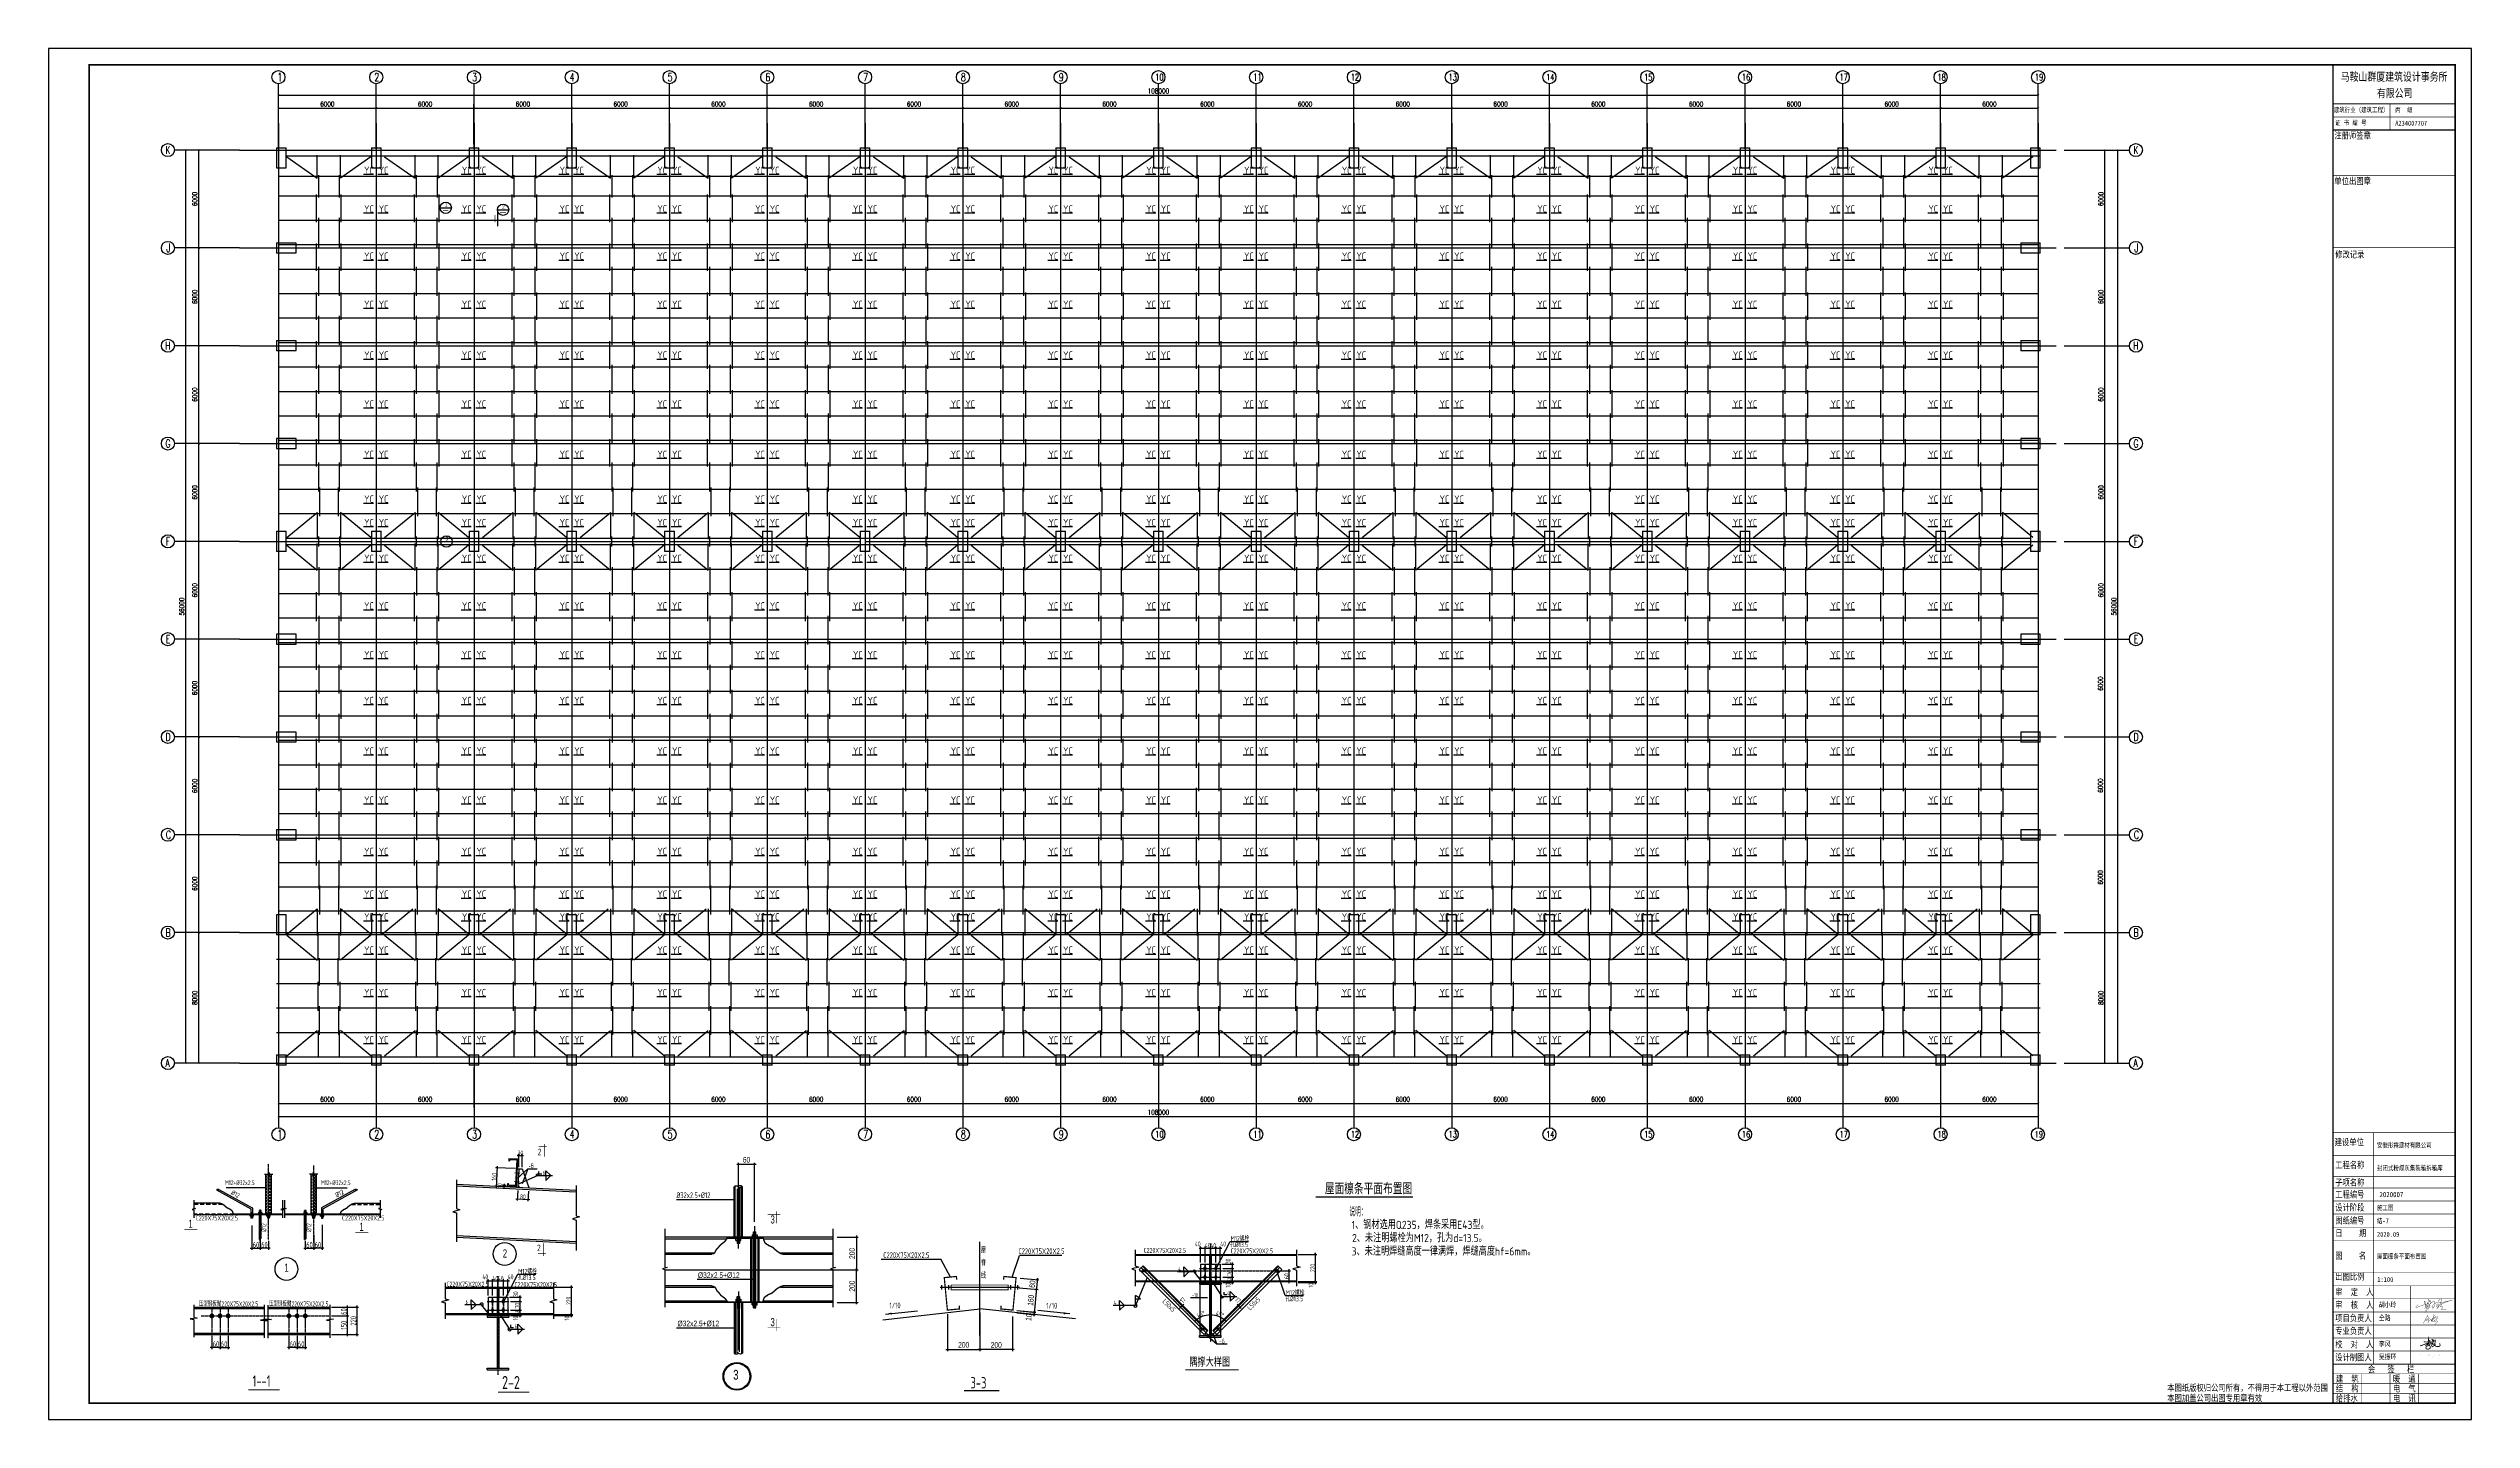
# Model space of a CAD drawing. Extents: x -73672 to 366960, y -527333 to 140666.
# Drawn here: x 185242 to 333942, y -359133 to -275033 of the extents above; entities that cross this region are included whole.
import ezdxf
from ezdxf.enums import TextEntityAlignment as Align

# ---------------------------------------------------------------- set-up
doc = ezdxf.new("R2010")
doc.units = 0
doc.header["$LTSCALE"] = 1000
doc.header["$MEASUREMENT"] = 0
for name, pattern in [('CENTER2', [1.125, 0.75, -0.125, 0.125, -0.125]), ('CENTERR', [30, 25, -2, 1, -2]), ('DASHED', [19.05, 12.7, -6.35]), ('DASHED1', [4.5, 3, -1.5]), ('HIDDEN', [0.375, 0.25, -0.125])]:
    doc.linetypes.add(name, pattern=pattern)
for name, color, linetype in [('02', 3, 'Continuous'), ('10', 7, 'Continuous'), ('1A', 1, 'DASHED1'), ('2', 2, 'CENTERR'), ('3A', 3, 'DASHED1'), ('AXIS', 3, 'Continuous'), ('AXIS_TEXT', 7, 'Continuous'), ('Colum', 2, 'Continuous'), ('COLUMN', 9, 'Continuous'), ('DIM', 3, 'Continuous'), ('DIM_SYMB', 3, 'Continuous'), ('DOTE', 167, 'Continuous'), ('PUB_TITLE', 4, 'Continuous'), ('STAIR', 2, 'Continuous'), ('STEEL', 6, 'Continuous'), ('STEEL_DASH', 7, 'DASHED'), ('SYMB', 7, 'Continuous'), ('TEXT', 3, 'Continuous'), ('THIN', 7, 'Continuous'), ('Weld', 7, 'Continuous'), ('WELD_TEXT', 7, 'Continuous'), ('图层2', 3, 'Continuous'), ('图层3', 1, 'Continuous'), ('图签', 120, 'Continuous'), ('文字', 7, 'Continuous'), ('螺栓', 6, 'Continuous')]:
    doc.layers.add(name, color=color, linetype=linetype)
doc.styles.add('_TCH_AXIS', font='COMPLEX', dxfattribs={"bigfont": 'GBCBIG'})
doc.styles.add('_TCH_DIM_T3', font='SIMPLEX', dxfattribs={"width": 0.705882, "bigfont": 'GBCBIG'})
doc.styles.add('ACC', font='gas.shx', dxfattribs={"width": 0.7, "oblique": 1, "bigfont": 'Tssdchn.shx'})
doc.styles.add('ACC2', font='gas.shx', dxfattribs={"width": 0.7, "bigfont": 'Tssdchn.shx'})
doc.styles.add('CADF', font='Tssdeng.shx', dxfattribs={"width": 0.7, "bigfont": 'Tssdchn.shx'})
doc.styles.add('COMPLEX', font='COMPLEX', dxfattribs={"bigfont": 'Tssdchn.shx'})
doc.styles.add('GBHZ', font='Tssdeng.shx', dxfattribs={"bigfont": 'gbcbig.shx'})
doc.styles.get("Standard").update_dxf_attribs({"font": 'gbenor.shx', "bigfont": 'gbcbig.shx'})
doc.styles.add('TSSD_Dimension', font='Tssdeng.shx', dxfattribs={"width": 0.7, "bigfont": '1hztxt.shx'})
doc.styles.add('TSSD_Label', font='Tssdeng.shx', dxfattribs={"width": 0.7, "bigfont": 'hztxt.shx'})
doc.styles.add('TSSD_Rein', font='Tssdeng.shx', dxfattribs={"width": 0.7, "bigfont": 'hztxt.shx'})
doc.styles.add('tsz', font='Tssdeng.shx', dxfattribs={"width": 0.8, "bigfont": 'Tssdchn.shx'})
doc.styles.add('图签', font='', dxfattribs={"width": 0.8})
doc.styles.add('样式 2', font='gbenor.shx', dxfattribs={"width": 0.7, "bigfont": 'gbcbig.shx'})
doc.styles.get('图签').set_extended_font_data('SimSun')
doc.dimstyles.new('_TCH_ARCH-100', dxfattribs={"dimtxt": 297.5, "dimasz": 100, "dimexe": 250, "dimexo": 300, "dimgap": 100, "dimtad": 1, "dimdec": 0, "dimzin": 0, "dimdsep": 46, "dimtxsty": '_TCH_DIM_T3', "dimblk": 'ARCHTICK', "dimcen": 0.09, "dimclrt": 7, "dimazin": 2, "dimtfac": 1, "dimtdec": 0, "dimtix": 1, "dimtmove": 2, "dimatfit": 3, "dimfxl": 0, "dimtolj": 1, "dimtzin": 0, "dimarcsym": 0})
doc.dimstyles.new('ACADjiantou', dxfattribs={"dimscale": 150, "dimtxt": 3.5, "dimasz": 2.5, "dimexe": 1.2, "dimexo": 1.2, "dimgap": 1.2, "dimtad": 1, "dimdec": 0, "dimdsep": 46, "dimtxsty": 'ACC', "dimcen": 1, "dimclrd": 256, "dimclre": 256, "dimclrt": 256, "dimadec": 0, "dimazin": 0, "dimtfac": 1, "dimtdec": 0, "dimtix": 1, "dimtmove": 2, "dimatfit": 3, "dimfxl": 0, "dimlwd": -1, "dimlwe": -1, "dimarcsym": 0})
doc.dimstyles.new('ISO-10', dxfattribs={"dimscale": 100, "dimtxt": 3.5, "dimasz": 1, "dimexe": 1, "dimexo": 2.5, "dimgap": 1, "dimtad": 1, "dimdec": 0, "dimlfac": 0.1, "dimtxsty": 'ACC', "dimblk": 'ARCHTICK', "dimcen": 2.5, "dimdle": 1, "dimclrd": 3, "dimclre": 3, "dimadec": 0, "dimazin": 0, "dimtfac": 1, "dimtdec": 0, "dimtix": 1, "dimtmove": 2, "dimatfit": 3, "dimfxl": 0, "dimlwd": -1, "dimlwe": -1, "dimarcsym": 0})
doc.dimstyles.new('TSSD_100_150', dxfattribs={"dimtxt": 350, "dimasz": 100, "dimexe": 100, "dimexo": 100, "dimgap": 30, "dimtad": 1, "dimdec": 0, "dimlfac": 1.333333, "dimzin": 0, "dimdsep": 46, "dimtxsty": 'TSSD_Dimension', "dimblk": 'ARCHTICK', "dimcen": 0, "dimdle": 100, "dimclrd": 3, "dimclre": 3, "dimclrt": 7, "dimadec": 0, "dimazin": 0, "dimtfac": 1, "dimtdec": 0, "dimtix": 1, "dimtmove": 2, "dimatfit": 3, "dimldrblk": 'ARCHTICK', "dimfxl": 0, "dimtolj": 1, "dimtzin": 0, "dimarcsym": 0})
doc.dimstyles.new('TSSD_10_1', dxfattribs={"dimtxt": 300, "dimasz": 100, "dimexe": 100, "dimexo": 100, "dimgap": 1, "dimtad": 1, "dimdec": 0, "dimlfac": 0.1, "dimzin": 0, "dimdsep": 46, "dimtxsty": 'TSSD_Dimension', "dimblk": 'ARCHTICK', "dimcen": 0, "dimdle": 100, "dimclrd": 3, "dimclre": 3, "dimclrt": 7, "dimadec": 0, "dimazin": 0, "dimtfac": 1, "dimtdec": 0, "dimtix": 1, "dimtmove": 2, "dimatfit": 3, "dimfxl": 0, "dimtolj": 1, "dimtzin": 0, "dimarcsym": 0})
doc.dimstyles.new('TSSD_LEADER_STYLE_2.0', dxfattribs={"dimtxt": 6, "dimasz": 2, "dimexe": 2, "dimexo": 5, "dimgap": 0.09, "dimtad": 0, "dimtih": 1, "dimtoh": 1, "dimdec": 4, "dimzin": 0, "dimdsep": 46, "dimtxsty": 'Standard', "dimcen": 0.09, "dimdle": 2, "dimclrt": 2, "dimadec": 0, "dimazin": 0, "dimtfac": 1, "dimtdec": 4, "dimtofl": 0, "dimtmove": 0, "dimatfit": 3, "dimfxl": 0, "dimtolj": 1, "dimtzin": 0, "dimarcsym": 0})

msp = doc.modelspace()

# ---------------------------------------------------------------- texts
at = {"style": 'ACC', "width": 0.7}
for p in [(229552.07, -347108.81), (229552.07, -353407.87)]:
    msp.add_text('3', height=500, dxfattribs=at).set_placement(p)
at = {"char_height": 300, "width": 7365.582, "attachment_point": 7}
for s, insert in [('{\\fNSimSun|b0|i0|c134|p49;\\W0.8;\\C7;安徽彤霖建材有限公司}', (328138.29, -342491.93)), ('{\\W0.8;\\fNSimSun|b0|i0|c134|p49;\\C7;\\P\\C256;封闭式粉煤灰集装箱拆箱库}', (328138.29, -343891.93)), ('{\\fNSimSun|b0|i0|c134|p49;\\W0.8;\\C7;\\P\\C256;施工图}', (328138.29, -346329.8)), ('{\\W0.8;\\fNSimSun|b0|i0|c134|p49;\\C7;\\P\\C256;结-7}', (328138.29, -347128.34)), ('{\\fNSimSun|b0|i0|c134|p49;\\W0.8;\\C7;\\P\\C256;2020.09}', (328138.29, -347928.34)), ('{\\W0.8;\\fNSimSun|b0|i0|c134|p49;屋面檩条平面布置图}', (328138.29, -349301.3)), ('{\\fNSimSun|b0|i0|c134|p49;\\W0.8;\\C7;\\P\\C256;1:100}', (328160.91, -350698.21))]:
    msp.add_mtext(s, dxfattribs=dict(at, insert=insert))
at = {"layer": '02', "style": '样式 2'}
for s, height, p in [('屋面檩条平面布置图', 700, (263572.51, -345319.64)), ('1、钢材选用Q235，焊条采用E43型。', 500, (265214.08, -347443.55)), ('2、未注明螺栓为M12，孔为d=13.5。', 500, (265243.08, -348253.52)), ('3、未注明焊缝高度一律满焊，焊缝高度hf=6mm。', 500, (265214.08, -349073.12)), ('隅撑大样图', 500, (255257.81, -355884.92))]:
    msp.add_text(s, height=height, dxfattribs=at).set_placement(p)
at = {"layer": '02', "style": 'GBHZ', "width": 0.7}
msp.add_text('说明：', height=500, dxfattribs=at).set_placement((265079.11, -346668.08))
at = {"layer": 'AXIS', "color": 7, "style": '_TCH_AXIS', "width": 0.705882}
for p in [(307150, -276993.75), (307133.02, -341839.03)]:
    msp.add_text('19', height=401.002, dxfattribs=at).set_placement(p)
at = {"layer": 'TEXT', "ltscale": 99, "style": 'TSSD_Rein', "width": 0.7}
for p in [(204614.09, -282728.63), (205510.25, -282728.63), (210614.09, -282728.63), (211510.25, -282728.63), (216614.09, -282728.63), (217510.25, -282728.63), (222614.09, -282728.63), (223510.25, -282728.63), (228614.09, -282728.63), (229510.25, -282728.63), (234614.09, -282728.63), (235510.25, -282728.63), (240614.09, -282728.63), (241510.25, -282728.63), (246614.09, -282728.63), (247510.25, -282728.63), (252614.09, -282728.63), (253510.25, -282728.63), (258614.09, -282728.63), (259510.25, -282728.63), (264614.09, -282728.63), (265510.25, -282728.63), (270614.09, -282728.63), (271510.25, -282728.63), (276614.09, -282728.63), (277510.25, -282728.63), (282614.09, -282728.63), (283510.25, -282728.63), (288614.09, -282728.63), (289510.25, -282728.63), (294614.09, -282728.63), (295510.25, -282728.63), (300614.09, -282728.63), (301510.25, -282728.63), (204614.09, -285096.67), (205510.25, -285096.67), (210614.09, -285096.67), (211510.25, -285096.67), (216614.09, -285096.67), (217510.25, -285096.67), (222614.09, -285096.67), (223510.25, -285096.67), (228614.09, -285096.67), (229510.25, -285096.67), (234614.09, -285096.67), (235510.25, -285096.67), (240614.09, -285096.67), (241510.25, -285096.67), (246614.09, -285096.67), (247510.25, -285096.67), (252614.09, -285096.67), (253510.25, -285096.67), (258614.09, -285096.67), (259510.25, -285096.67), (264614.09, -285096.67), (265510.25, -285096.67), (270614.09, -285096.67), (271510.25, -285096.67), (276614.09, -285096.67), (277510.25, -285096.67), (282614.09, -285096.67), (283510.25, -285096.67), (288614.09, -285096.67), (289510.25, -285096.67), (294614.09, -285096.67), (295510.25, -285096.67), (300614.09, -285096.67), (301510.25, -285096.67), (204614.09, -287994.56), (205510.25, -287994.56), (210614.09, -287994.56), (211510.25, -287994.56), (216614.09, -287994.56), (217510.25, -287994.56), (222614.09, -287994.56), (223510.25, -287994.56), (228614.09, -287994.56), (229510.25, -287994.56), (234614.09, -287994.56), (235510.25, -287994.56), (240614.09, -287994.56), (241510.25, -287994.56), (246614.09, -287994.56), (247510.25, -287994.56), (252614.09, -287994.56), (253510.25, -287994.56), (258614.09, -287994.56), (259510.25, -287994.56), (264614.09, -287994.56), (265510.25, -287994.56), (270614.09, -287994.56), (271510.25, -287994.56), (276614.09, -287994.56), (277510.25, -287994.56), (282614.09, -287994.56), (283510.25, -287994.56), (288614.09, -287994.56), (289510.25, -287994.56), (294614.09, -287994.56), (295510.25, -287994.56), (300614.09, -287994.56), (301510.25, -287994.56), (204614.09, -290949.66), (205510.25, -290949.66), (210614.09, -290949.66), (211510.25, -290949.66), (216614.09, -290949.66), (217510.25, -290949.66), (222614.09, -290949.66), (223510.25, -290949.66), (228614.09, -290949.66), (229510.25, -290949.66), (234614.09, -290949.66), (235510.25, -290949.66), (240614.09, -290949.66), (241510.25, -290949.66), (246614.09, -290949.66), (247510.25, -290949.66), (252614.09, -290949.66), (253510.25, -290949.66), (258614.09, -290949.66), (259510.25, -290949.66), (264614.09, -290949.66), (265510.25, -290949.66), (270614.09, -290949.66), (271510.25, -290949.66), (276614.09, -290949.66), (277510.25, -290949.66), (282614.09, -290949.66), (283510.25, -290949.66), (288614.09, -290949.66), (289510.25, -290949.66), (294614.09, -290949.66), (295510.25, -290949.66), (300614.09, -290949.66), (301510.25, -290949.66), (204614.09, -294062.22), (205510.25, -294062.22), (210614.09, -294062.22), (211510.25, -294062.22), (216614.09, -294062.22), (217510.25, -294062.22), (222614.09, -294062.22), (223510.25, -294062.22), (228614.09, -294062.22), (229510.25, -294062.22), (234614.09, -294062.22), (235510.25, -294062.22), (240614.09, -294062.22), (241510.25, -294062.22), (246614.09, -294062.22), (247510.25, -294062.22), (252614.09, -294062.22), (253510.25, -294062.22), (258614.09, -294062.22), (259510.25, -294062.22), (264614.09, -294062.22), (265510.25, -294062.22), (270614.09, -294062.22), (271510.25, -294062.22), (276614.09, -294062.22), (277510.25, -294062.22), (282614.09, -294062.22), (283510.25, -294062.22), (288614.09, -294062.22), (289510.25, -294062.22), (294614.09, -294062.22), (295510.25, -294062.22), (300614.09, -294062.22), (301510.25, -294062.22), (204614.09, -297059.66), (205510.25, -297059.66), (210614.09, -297059.66), (211510.25, -297059.66), (216614.09, -297059.66), (217510.25, -297059.66), (222614.09, -297059.66), (223510.25, -297059.66), (228614.09, -297059.66), (229510.25, -297059.66), (234614.09, -297059.66), (235510.25, -297059.66), (240614.09, -297059.66), (241510.25, -297059.66), (246614.09, -297059.66), (247510.25, -297059.66), (252614.09, -297059.66), (253510.25, -297059.66), (258614.09, -297059.66), (259510.25, -297059.66), (264614.09, -297059.66), (265510.25, -297059.66), (270614.09, -297059.66), (271510.25, -297059.66), (276614.09, -297059.66), (277510.25, -297059.66), (282614.09, -297059.66), (283510.25, -297059.66), (288614.09, -297059.66), (289510.25, -297059.66), (294614.09, -297059.66), (295510.25, -297059.66), (300614.09, -297059.66), (301510.25, -297059.66), (204614.09, -300150.75), (205510.25, -300150.75), (210614.09, -300150.75), (211510.25, -300150.75), (216614.09, -300150.75), (217510.25, -300150.75), (222614.09, -300150.75), (223510.25, -300150.75), (228614.09, -300150.75), (229510.25, -300150.75), (234614.09, -300150.75), (235510.25, -300150.75), (240614.09, -300150.75), (241510.25, -300150.75), (246614.09, -300150.75), (247510.25, -300150.75), (252614.09, -300150.75), (253510.25, -300150.75), (258614.09, -300150.75), (259510.25, -300150.75), (264614.09, -300150.75), (265510.25, -300150.75), (270614.09, -300150.75), (271510.25, -300150.75), (276614.09, -300150.75), (277510.25, -300150.75), (282614.09, -300150.75), (283510.25, -300150.75), (288614.09, -300150.75), (289510.25, -300150.75), (294614.09, -300150.75), (295510.25, -300150.75), (300614.09, -300150.75), (301510.25, -300150.75), (204614.09, -302898.38), (205510.25, -302898.38), (210614.09, -302898.38), (211510.25, -302898.38), (216614.09, -302898.38), (217510.25, -302898.38), (222614.09, -302898.38), (223510.25, -302898.38), (228614.09, -302898.38), (229510.25, -302898.38), (234614.09, -302898.38), (235510.25, -302898.38), (240614.09, -302898.38), (241510.25, -302898.38), (246614.09, -302898.38), (247510.25, -302898.38), (252614.09, -302898.38), (253510.25, -302898.38), (258614.09, -302898.38), (259510.25, -302898.38), (264614.09, -302898.38), (265510.25, -302898.38), (270614.09, -302898.38), (271510.25, -302898.38), (276614.09, -302898.38), (277510.25, -302898.38), (282614.09, -302898.38), (283510.25, -302898.38), (288614.09, -302898.38), (289510.25, -302898.38), (294614.09, -302898.38), (295510.25, -302898.38), (300614.09, -302898.38), (301510.25, -302898.38), (204614.09, -304340.88), (205510.25, -304340.88), (210614.09, -304340.88), (211510.25, -304340.88), (216614.09, -304340.88), (217510.25, -304340.88), (222614.09, -304340.88), (223510.25, -304340.88), (228614.09, -304340.88), (229510.25, -304340.88), (234614.09, -304340.88), (235510.25, -304340.88), (240614.09, -304340.88), (241510.25, -304340.88), (246614.09, -304340.88), (247510.25, -304340.88), (252614.09, -304340.88), (253510.25, -304340.88), (258614.09, -304340.88), (259510.25, -304340.88), (264614.09, -304340.88), (265510.25, -304340.88), (270614.09, -304340.88), (271510.25, -304340.88), (276614.09, -304340.88), (277510.25, -304340.88), (282614.09, -304340.88), (283510.25, -304340.88), (288614.09, -304340.88), (289510.25, -304340.88), (294614.09, -304340.88), (295510.25, -304340.88), (300614.09, -304340.88), (301510.25, -304340.88), (204614.09, -306528.6), (205510.25, -306528.6), (210614.09, -306528.6), (211510.25, -306528.6), (216614.09, -306528.6), (217510.25, -306528.6), (222614.09, -306528.6), (223510.25, -306528.6), (228614.09, -306528.6), (229510.25, -306528.6), (234614.09, -306528.6), (235510.25, -306528.6), (240614.09, -306528.6), (241510.25, -306528.6), (246614.09, -306528.6), (247510.25, -306528.6), (252614.09, -306528.6), (253510.25, -306528.6), (258614.09, -306528.6), (259510.25, -306528.6), (264614.09, -306528.6), (265510.25, -306528.6), (270614.09, -306528.6), (271510.25, -306528.6), (276614.09, -306528.6), (277510.25, -306528.6), (282614.09, -306528.6), (283510.25, -306528.6), (288614.09, -306528.6), (289510.25, -306528.6), (294614.09, -306528.6), (295510.25, -306528.6), (300614.09, -306528.6), (301510.25, -306528.6), (204614.09, -309447.96), (205510.25, -309447.96), (210614.09, -309447.96), (211510.25, -309447.96), (216614.09, -309447.96), (217510.25, -309447.96), (222614.09, -309447.96), (223510.25, -309447.96), (228614.09, -309447.96), (229510.25, -309447.96), (234614.09, -309447.96), (235510.25, -309447.96), (240614.09, -309447.96), (241510.25, -309447.96), (246614.09, -309447.96), (247510.25, -309447.96), (252614.09, -309447.96), (253510.25, -309447.96), (258614.09, -309447.96), (259510.25, -309447.96), (264614.09, -309447.96), (265510.25, -309447.96), (270614.09, -309447.96), (271510.25, -309447.96), (276614.09, -309447.96), (277510.25, -309447.96), (282614.09, -309447.96), (283510.25, -309447.96), (288614.09, -309447.96), (289510.25, -309447.96), (294614.09, -309447.96), (295510.25, -309447.96), (300614.09, -309447.96), (301510.25, -309447.96), (204614.09, -312437.3), (205510.25, -312437.3), (210614.09, -312437.3), (211510.25, -312437.3), (216614.09, -312437.3), (217510.25, -312437.3), (222614.09, -312437.3), (223510.25, -312437.3), (228614.09, -312437.3), (229510.25, -312437.3), (234614.09, -312437.3), (235510.25, -312437.3), (240614.09, -312437.3), (241510.25, -312437.3), (246614.09, -312437.3), (247510.25, -312437.3), (252614.09, -312437.3), (253510.25, -312437.3), (258614.09, -312437.3), (259510.25, -312437.3), (264614.09, -312437.3), (265510.25, -312437.3), (270614.09, -312437.3), (271510.25, -312437.3), (276614.09, -312437.3), (277510.25, -312437.3), (282614.09, -312437.3), (283510.25, -312437.3), (288614.09, -312437.3), (289510.25, -312437.3), (294614.09, -312437.3), (295510.25, -312437.3), (300614.09, -312437.3), (301510.25, -312437.3), (204614.09, -315253.62), (205510.25, -315253.62), (210614.09, -315253.62), (211510.25, -315253.62), (216614.09, -315253.62), (217510.25, -315253.62), (222614.09, -315253.62), (223510.25, -315253.62), (228614.09, -315253.62), (229510.25, -315253.62), (234614.09, -315253.62), (235510.25, -315253.62), (240614.09, -315253.62), (241510.25, -315253.62), (246614.09, -315253.62), (247510.25, -315253.62), (252614.09, -315253.62), (253510.25, -315253.62), (258614.09, -315253.62), (259510.25, -315253.62), (264614.09, -315253.62), (265510.25, -315253.62), (270614.09, -315253.62), (271510.25, -315253.62), (276614.09, -315253.62), (277510.25, -315253.62), (282614.09, -315253.62), (283510.25, -315253.62), (288614.09, -315253.62), (289510.25, -315253.62), (294614.09, -315253.62), (295510.25, -315253.62), (300614.09, -315253.62), (301510.25, -315253.62), (204614.09, -318344.71), (205510.25, -318344.71), (210614.09, -318344.71), (211510.25, -318344.71), (216614.09, -318344.71), (217510.25, -318344.71), (222614.09, -318344.71), (223510.25, -318344.71), (228614.09, -318344.71), (229510.25, -318344.71), (234614.09, -318344.71), (235510.25, -318344.71), (240614.09, -318344.71), (241510.25, -318344.71), (246614.09, -318344.71), (247510.25, -318344.71), (252614.09, -318344.71), (253510.25, -318344.71), (258614.09, -318344.71), (259510.25, -318344.71), (264614.09, -318344.71), (265510.25, -318344.71), (270614.09, -318344.71), (271510.25, -318344.71), (276614.09, -318344.71), (277510.25, -318344.71), (282614.09, -318344.71), (283510.25, -318344.71), (288614.09, -318344.71), (289510.25, -318344.71), (294614.09, -318344.71), (295510.25, -318344.71), (300614.09, -318344.71), (301510.25, -318344.71), (204614.09, -321356.89), (205510.25, -321356.89), (210614.09, -321356.89), (211510.25, -321356.89), (216614.09, -321356.89), (217510.25, -321356.89), (222614.09, -321356.89), (223510.25, -321356.89), (228614.09, -321356.89), (229510.25, -321356.89), (234614.09, -321356.89), (235510.25, -321356.89), (240614.09, -321356.89), (241510.25, -321356.89), (246614.09, -321356.89), (247510.25, -321356.89), (252614.09, -321356.89), (253510.25, -321356.89), (258614.09, -321356.89), (259510.25, -321356.89), (264614.09, -321356.89), (265510.25, -321356.89), (270614.09, -321356.89), (271510.25, -321356.89), (276614.09, -321356.89), (277510.25, -321356.89), (282614.09, -321356.89), (283510.25, -321356.89), (288614.09, -321356.89), (289510.25, -321356.89), (294614.09, -321356.89), (295510.25, -321356.89), (300614.09, -321356.89), (301510.25, -321356.89), (204614.09, -324512.37), (205510.25, -324512.37), (210614.09, -324512.37), (211510.25, -324512.37), (216614.09, -324512.37), (217510.25, -324512.37), (222614.09, -324512.37), (223510.25, -324512.37), (228614.09, -324512.37), (229510.25, -324512.37), (234614.09, -324512.37), (235510.25, -324512.37), (240614.09, -324512.37), (241510.25, -324512.37), (246614.09, -324512.37), (247510.25, -324512.37), (252614.09, -324512.37), (253510.25, -324512.37), (258614.09, -324512.37), (259510.25, -324512.37), (264614.09, -324512.37), (265510.25, -324512.37), (270614.09, -324512.37), (271510.25, -324512.37), (276614.09, -324512.37), (277510.25, -324512.37), (282614.09, -324512.37), (283510.25, -324512.37), (288614.09, -324512.37), (289510.25, -324512.37), (294614.09, -324512.37), (295510.25, -324512.37), (300614.09, -324512.37), (301510.25, -324512.37), (204614.09, -327128.26), (205510.25, -327128.26), (210614.09, -327128.26), (211510.25, -327128.26), (216614.09, -327128.26), (217510.25, -327128.26), (222614.09, -327128.26), (223510.25, -327128.26), (228614.09, -327128.26), (229510.25, -327128.26), (234614.09, -327128.26), (235510.25, -327128.26), (240614.09, -327128.26), (241510.25, -327128.26), (246614.09, -327128.26), (247510.25, -327128.26), (252614.09, -327128.26), (253510.25, -327128.26), (258614.09, -327128.26), (259510.25, -327128.26), (264614.09, -327128.26), (265510.25, -327128.26), (270614.09, -327128.26), (271510.25, -327128.26), (276614.09, -327128.26), (277510.25, -327128.26), (282614.09, -327128.26), (283510.25, -327128.26), (288614.09, -327128.26), (289510.25, -327128.26), (294614.09, -327128.26), (295510.25, -327128.26), (300614.09, -327128.26), (301510.25, -327128.26), (204614.09, -328524.08), (205510.25, -328524.08), (210614.09, -328524.08), (211510.25, -328524.08), (216614.09, -328524.08), (217510.25, -328524.08), (222614.09, -328524.08), (223510.25, -328524.08), (228614.09, -328524.08), (229510.25, -328524.08), (234614.09, -328524.08), (235510.25, -328524.08), (240614.09, -328524.08), (241510.25, -328524.08), (246614.09, -328524.08), (247510.25, -328524.08), (252614.09, -328524.08), (253510.25, -328524.08), (258614.09, -328524.08), (259510.25, -328524.08), (264614.09, -328524.08), (265510.25, -328524.08), (270614.09, -328524.08), (271510.25, -328524.08), (276614.09, -328524.08), (277510.25, -328524.08), (282614.09, -328524.08), (283510.25, -328524.08), (288614.09, -328524.08), (289510.25, -328524.08), (294614.09, -328524.08), (295510.25, -328524.08), (300614.09, -328524.08), (301510.25, -328524.08), (204614.09, -330559.31), (205510.25, -330559.31), (210614.09, -330559.31), (211510.25, -330559.31), (216614.09, -330559.31), (217510.25, -330559.31), (222614.09, -330559.31), (223510.25, -330559.31), (228614.09, -330559.31), (229510.25, -330559.31), (234614.09, -330559.31), (235510.25, -330559.31), (240614.09, -330559.31), (241510.25, -330559.31), (246614.09, -330559.31), (247510.25, -330559.31), (252614.09, -330559.31), (253510.25, -330559.31), (258614.09, -330559.31), (259510.25, -330559.31), (264614.09, -330559.31), (265510.25, -330559.31), (270614.09, -330559.31), (271510.25, -330559.31), (276614.09, -330559.31), (277510.25, -330559.31), (282614.09, -330559.31), (283510.25, -330559.31), (288614.09, -330559.31), (289510.25, -330559.31), (294614.09, -330559.31), (295510.25, -330559.31), (300614.09, -330559.31), (301510.25, -330559.31), (204614.09, -333169.56), (205510.25, -333169.56), (210614.09, -333169.56), (211510.25, -333169.56), (216614.09, -333169.56), (217510.25, -333169.56), (222614.09, -333169.56), (223510.25, -333169.56), (228614.09, -333169.56), (229510.25, -333169.56), (234614.09, -333169.56), (235510.25, -333169.56), (240614.09, -333169.56), (241510.25, -333169.56), (246614.09, -333169.56), (247510.25, -333169.56), (252614.09, -333169.56), (253510.25, -333169.56), (258614.09, -333169.56), (259510.25, -333169.56), (264614.09, -333169.56), (265510.25, -333169.56), (270614.09, -333169.56), (271510.25, -333169.56), (276614.09, -333169.56), (277510.25, -333169.56), (282614.09, -333169.56), (283510.25, -333169.56), (288614.09, -333169.56), (289510.25, -333169.56), (294614.09, -333169.56), (295510.25, -333169.56), (300614.09, -333169.56), (301510.25, -333169.56), (204614.09, -336054.57), (205510.25, -336054.57), (210614.09, -336054.57), (211510.25, -336054.57), (216614.09, -336054.57), (217510.25, -336054.57), (222614.09, -336054.57), (223510.25, -336054.57), (228614.09, -336054.57), (229510.25, -336054.57), (234614.09, -336054.57), (235510.25, -336054.57), (240614.09, -336054.57), (241510.25, -336054.57), (246614.09, -336054.57), (247510.25, -336054.57), (252614.09, -336054.57), (253510.25, -336054.57), (258614.09, -336054.57), (259510.25, -336054.57), (264614.09, -336054.57), (265510.25, -336054.57), (270614.09, -336054.57), (271510.25, -336054.57), (276614.09, -336054.57), (277510.25, -336054.57), (282614.09, -336054.57), (283510.25, -336054.57), (288614.09, -336054.57), (289510.25, -336054.57), (294614.09, -336054.57), (295510.25, -336054.57), (300614.09, -336054.57), (301510.25, -336054.57)]:
    msp.add_text('YC', height=450, dxfattribs=at).set_placement(p)
at = {"layer": 'TEXT'}
for s, height, style, width, p in [('1', 250, 'ACC', 0.7, (209563.55, -284745.34)), ('2', 250, 'ACC', 0.7, (213082.13, -284865.38)), ('3', 250, 'ACC', 0.7, (209609.84, -305221.46)), ('2', 400, 'CADF', 0.7, (215268.96, -342918.58)), ('M12+%%C32x2.5', 300, 'TSSD_Dimension', 0.7, (196072.97, -344757.3)), ('M12+%%C32x2.5', 300, 'TSSD_Dimension', 0.7, (201964.7, -344757.3)), ('1', 500, 'ACC2', 0.7, (193840.04, -347368.69)), ('C220X75X20X2.5', 300, 'tsz', 0.75, (194282.29, -346925.27)), ('C220X75X20X2.5', 300, 'tsz', 0.75, (203258.15, -346925.27)), ('1', 500, 'ACC2', 0.7, (204331.31, -347560.46)), ('2', 500, 'ACC', 0.7, (213125.23, -349197.25)), ('2', 400, 'CADF', 0.7, (215228.71, -348803.76)), ('C220X75X20X2.5', 300, 'tsz', 0.75, (252449.57, -348911.96)), ('C220X75X20X2.5', 300, 'tsz', 0.75, (257788.1, -348939.86)), ('1', 500, 'ACC', 0.7, (199719.42, -350069.72)), ('C220X75X20X2.5', 300, 'tsz', 0.75, (209668.77, -350976.93)), ('C220X75X20X2.5', 300, 'tsz', 0.75, (213846.71, -351003.37)), ('%%c32x2.5+%%c12', 350, 'ACC2', 0.7, (225096.97, -350453.91)), ('压型钢板侧', 300, 'TSSD_Dimension', 0.7, (194472.21, -352179.98)), ('C220X75X20X2.5', 300, 'TSSD_Dimension', 0.7, (195689.55, -352190.74)), ('压型钢板侧', 300, 'TSSD_Dimension', 0.7, (198778.26, -352179.98)), ('C220X75X20X2.5', 300, 'TSSD_Dimension', 0.7, (199995.61, -352190.74)), ('%%c32x2.5+%%c12', 350, 'ACC2', 0.7, (223843.93, -353417.9)), ('-6', 300, 'tsz', 0.75, (257070.01, -354466.57)), ('1--1', 700, 'TSSD_Dimension', 0.7, (197763.03, -357123.54)), ('3', 600, 'ACC2', 0.75, (227258.93, -356689.98)), ('3-3', 700, 'TSSD_Dimension', 0.7, (241827.21, -357230.82))]:
    msp.add_text(s, height=height, dxfattribs=dict(at, style=style, width=width)).set_placement(p)
for s, height, rotation, style, width, p in [('%%c12', 300, 331.2526947, 'tsz', 0.75, (196413.56, -345305.32)), ('%%c12', 300, 28.7473053, 'tsz', 0.75, (202940.14, -345525.9)), ('%%c32x2.5+%%c12', 350, 0.0395775, 'TSSD_Dimension', 0.7, (223775.3, -345549.34)), ('%%c12', 300, 90, 'tsz', 0.75, (198610.4, -347624.1)), ('%%c12', 300, 90, 'tsz', 0.75, (201379.53, -347624.1)), ('C220X75X20X2.5', 350, 0.0395775, 'TSSD_Dimension', 0.7, (236474.02, -349228.59)), ('脊', 350, 0.0395775, 'TSSD_Dimension', 0.7, (242457.83, -349704.49)), ('屋', 350, 0.0395775, 'TSSD_Dimension', 0.7, (242457.83, -348933.06)), ('C220X75X20X2.5', 350, 0.0395775, 'TSSD_Dimension', 0.7, (244766.53, -348983.46)), ('线', 350, 0.0395775, 'TSSD_Dimension', 0.7, (242457.83, -350475.92)), ('1/10', 350, 0.0395775, 'TSSD_Dimension', 0.7, (236853.93, -352310.26)), ('1/10', 350, 0.0395775, 'TSSD_Dimension', 0.7, (246468.26, -352327.77)), ('L50x5', 300, 315, 'tsz', 0.75, (253574.59, -351913.76)), ('L50x5', 300, 45, 'tsz', 0.75, (258986.69, -352452.25))]:
    msp.add_text(s, height=height, rotation=rotation, dxfattribs=dict(at, style=style, width=width)).set_placement(p)
at = {"layer": 'TEXT', "style": 'tsz', "width": 0.75}
for s, p in [('M12螺栓', (258364.51, -348183.23)), ('孔%%C13.5', (258314.14, -348558.59)), ('孔%%C13.5', (214592.09, -350572.59)), ('M12螺栓', (214642.46, -350197.23)), ('孔%%C13.5', (261693.74, -351879.19)), ('M12螺栓', (261744.11, -351503.82))]:
    msp.add_text(s, height=300, dxfattribs=at).set_placement(p, align=Align.CENTER)
at = {"layer": 'WELD_TEXT', "style": 'TSSD_Label', "width": 0.7}
for s, p in [('6', (215572.52, -344125.57)), ('4', (254575.66, -350026.54)), ('6', (210836.77, -352040.55)), ('4', (250621.92, -352084.93)), ('-10', (255412.19, -351626.16)), ('4', (257574.14, -351527.92)), ('6', (213852.1, -353541.93))]:
    msp.add_text(s, height=250, dxfattribs=at).set_placement(p)
at = {"layer": '图签', "style": '图签', "width": 0.8}
for s, p in [('2020007', (328293.15, -345493.34)), ('胡小玲', (328253.43, -352248.92)), ('仝路', (328253.43, -353048.92)), ('李风', (328253.43, -354648.92)), ('吴振环', (328253.43, -355448.92))]:
    msp.add_text(s, height=320, dxfattribs=at).set_placement(p)
at = {"layer": '文字', "width": 0.7}
for s, height, style, p in [('-6', 300, 'ACC', (214710.57, -343714.49)), ('2-2', 800, 'TSSD_Dimension', (213079.99, -357259.49))]:
    msp.add_text(s, height=height, dxfattribs=dict(at, style=style)).set_placement(p)

# ---------------------------------------------------------------- blocks, each defined once
blk = doc.blocks.new('0#竖图签')
at = {"layer": '图签'}
blk.add_line((-7500, 0), (0, 0), dxfattribs=at)
blk.add_lwpolyline([(-7500, 82100, 70, 70, 0), (-7500, 0, 40, 40, 0), (0, 0, 40, 40, 0), (0, 82100, 40, 40, 0), (-7500, 82100, 40, 40, 0), (-7500, 75299, 40, 40, 0)], format="xyseb", dxfattribs=at)
for points, const_width in [([(-7500, 79700), (0, 79700)], 70), ([(-7500, 78900), (0, 78900)], 35), ([(-4000, 79700), (-4000, 78100)], 35), ([(-7500, 78100), (0, 78100)], 70), ([(-7500, 75300), (0, 75300)], 35), ([(-7500, 70900), (0, 70900)], 35), ([(-7500, 70900), (0, 70900)], 35), ([(-7500, 16600), (0, 16600)], 35), ([(-5000, 16600), (-5000, 2400)], 35), ([(-7500, 15200), (0, 15200)], 35), ([(-7500, 13896), (0, 13896)], 35), ([(-7500, 13200), (0, 13200)], 35), ([(-7500, 12400), (0, 12400)], 35), ([(-7500, 11600), (0, 11600)], 35), ([(-7500, 10800), (0, 10800)], 35), ([(-7500, 10000), (0, 10000)], 35), ([(-7500, 8000), (0, 8000)], 35), ([(-7500, 7200), (0, 7200)], 35), ([(-7500, 6400), (0, 6400)], 35), ([(-2750, 7200), (-2750, 2400)], 35), ([(-7500, 5600), (0, 5600)], 35), ([(-7500, 4800), (0, 4800)], 35), ([(-7500, 4000), (0, 4000)], 35), ([(-7500, 3200), (0, 3200)], 35), ([(-7500, 2400), (0, 2400)], 70), ([(-7500, 2400), (0, 2400)], 35), ([(-7500, 1800), (0, 1800)], 35), ([(-5750, 0), (-5750, 1800)], 35), ([(-4000, 1800), (-4000, 0)], 35), ([(-2250, 1800), (-2250, 0)], 35), ([(-7500, 1200), (0, 1200)], 35), ([(-7500, 600), (0, 600)], 35), ([(-7500, 0), (0, 0)], 35)]:
    blk.add_lwpolyline(points, dxfattribs=dict(at, const_width=const_width))
at = {"layer": '图签', "style": '图签'}
for s, height, width, p in [('马鞍山群厦建筑设计事务所', 500, 0.78, (-7028, 81116)), ('有限公司', 500, 0.78, (-4808, 80106)), ('建筑行业（建筑工程） ', 300, 0.8, (-7454, 79185)), ('丙  级', 300, 0.8, (-3684, 79190)), ('  证 书 编 号', 300, 0.8, (-7767, 78395)), ('注册师签章', 400, 0.8, (-7417, 77566)), ('A234007707', 300, 0.8, (-3684, 78369)), ('单位出图章', 400, 0.8, (-7417, 74775)), ('修改记录', 400, 0.8, (-7365, 70269)), ('建设单位', 400, 0.8, (-7400, 15815)), ('工程名称', 400, 0.8, (-7365, 14415)), ('子项名称', 400, 0.8, (-7365, 13339)), ('设计阶段', 400, 0.8, (-7365, 11807)), ('工程编号', 400, 0.8, (-7365, 12607)), ('图纸编号', 400, 0.8, (-7365, 11007)), ('日    期', 400, 0.8, (-7365, 10237)), ('图    名', 400, 0.8, (-7365, 8852)), ('出图比例', 400, 0.8, (-7365, 7567)), ('审  定  人', 400, 0.8, (-7365, 6621)), ('审  核  人', 400, 0.8, (-7365, 5831)), ('项目负责人', 400, 0.8, (-7365, 5021)), ('专业负责人', 400, 0.8, (-7365, 4237)), ('校  对  人', 400, 0.8, (-7365, 3409)), ('设计制图人', 400, 0.8, (-7365, 2618)), ('建  筑', 400, 0.8, (-7325, 1305)), ('会   签   栏', 400, 0.8, (-5360, 1889)), ('暖  通', 400, 0.8, (-3825, 1305)), ('本图纸版权归公司所有，不得用于本工程以外范围', 400, 0.8, (-17674, 746)), ('本图加盖公司出图专用章有效', 400, 0.8, (-17674, 121)), ('结  构', 400, 0.8, (-7325, 705)), ('给排水', 400, 0.8, (-7325, 105)), ('电  气', 400, 0.8, (-3825, 705)), ('电  讯', 400, 0.8, (-3825, 105))]:
    blk.add_text(s, height=height, dxfattribs=dict(at, width=width)).set_placement(p)
blk = doc.blocks.new('_ArchTick')
at = {"color": 0, "linetype": 'ByBlock', "const_width": 0.4}
blk.add_lwpolyline([(-0.5, -0.5), (0.5, 0.5)], dxfattribs=at)
blk = doc.blocks.new('*D7632')
at = {"layer": '10', "color": 3, "linetype": 'Continuous', "lineweight": -2}
for p, q in [((198235, -347868), (198235, -348725)), ((198852, -348625), (198135, -348625)), ((198752, -348183), (198752, -348725))]:
    blk.add_line(p, q, dxfattribs=at)
at = {"layer": 'Defpoints', "color": 0}
for p in [(198235, -347768), (198235, -348625), (198752, -348083)]:
    blk.add_point(p, dxfattribs=at)
at = {"layer": '10', "color": 3, "linetype": 'ByBlock', "lineweight": -2, "xscale": 100, "yscale": 100, "zscale": 100, "rotation": 180}
blk.add_blockref('_ArchTick', (198235, -348625), dxfattribs=at)
at = {"layer": '10', "color": 3, "linetype": 'ByBlock', "lineweight": -2, "xscale": 100, "yscale": 100, "zscale": 100}
blk.add_blockref('_ArchTick', (198752, -348625), dxfattribs=at)
at = {"layer": '10', "color": 7, "insert": (198493, -348420), "char_height": 350, "attachment_point": 5, "style": 'TSSD_Dimension'}
blk.add_mtext('\\A1;60', dxfattribs=at)
blk = doc.blocks.new('*D7633')
at = {"layer": '10', "color": 3, "linetype": 'Continuous', "lineweight": -2}
for p, q in [((197718, -347223), (197718, -348725)), ((198235, -347800), (198235, -348725)), ((197618, -348625), (198335, -348625))]:
    blk.add_line(p, q, dxfattribs=at)
at = {"layer": 'Defpoints', "color": 0}
for p in [(197718, -347123), (198235, -347700), (198235, -348625)]:
    blk.add_point(p, dxfattribs=at)
at = {"layer": '10', "color": 3, "linetype": 'ByBlock', "lineweight": -2, "xscale": 100, "yscale": 100, "zscale": 100, "rotation": 180}
blk.add_blockref('_ArchTick', (197718, -348625), dxfattribs=at)
at = {"layer": '10', "color": 3, "linetype": 'ByBlock', "lineweight": -2, "xscale": 100, "yscale": 100, "zscale": 100}
blk.add_blockref('_ArchTick', (198235, -348625), dxfattribs=at)
at = {"layer": '10', "color": 7, "insert": (197976, -348420), "char_height": 350, "attachment_point": 5, "style": 'TSSD_Dimension'}
blk.add_mtext('\\A1;60', dxfattribs=at)
blk = doc.blocks.new('*D7634')
at = {"layer": '10', "color": 3, "linetype": 'Continuous', "lineweight": -2}
for p, q in [((202619, -352246), (204258, -352246)), ((204158, -352146), (204158, -354012)), ((202869, -353912), (204258, -353912))]:
    blk.add_line(p, q, dxfattribs=at)
at = {"layer": 'Defpoints', "color": 0}
for p in [(202519, -352246), (202769, -353912), (204158, -353912)]:
    blk.add_point(p, dxfattribs=at)
at = {"layer": '10', "color": 3, "linetype": 'ByBlock', "lineweight": -2, "xscale": 100, "yscale": 100, "zscale": 100}
for p, rotation in [((204158, -352246), 90), ((204158, -353912), 270)]:
    blk.add_blockref('_ArchTick', p, dxfattribs=dict(at, rotation=rotation))
at = {"layer": '10', "color": 7, "insert": (203953, -353079), "char_height": 350, "attachment_point": 5, "rotation": 90, "style": 'TSSD_Dimension'}
blk.add_mtext('\\A1;220', dxfattribs=at)
blk = doc.blocks.new('*D7635')
at = {"layer": '10', "color": 3, "linetype": 'Continuous', "lineweight": -2}
for p, q in [((202619, -352779), (203674, -352779)), ((203574, -352679), (203574, -354012)), ((202619, -353912), (203674, -353912))]:
    blk.add_line(p, q, dxfattribs=at)
at = {"layer": 'Defpoints', "color": 0}
for p in [(202519, -352779), (202519, -353912), (203574, -353912)]:
    blk.add_point(p, dxfattribs=at)
at = {"layer": '10', "color": 3, "linetype": 'ByBlock', "lineweight": -2, "xscale": 100, "yscale": 100, "zscale": 100}
for p, rotation in [((203574, -352779), 90), ((203574, -353912), 270)]:
    blk.add_blockref('_ArchTick', p, dxfattribs=dict(at, rotation=rotation))
at = {"layer": '10', "color": 7, "insert": (203369, -353346), "char_height": 350, "attachment_point": 5, "rotation": 90, "style": 'TSSD_Dimension'}
blk.add_mtext('\\A1;150', dxfattribs=at)
blk = doc.blocks.new('*D7636')
at = {"layer": '10', "color": 3, "linetype": 'Continuous', "lineweight": -2}
for p, q in [((202619, -352246), (203674, -352246)), ((203574, -352146), (203574, -352879)), ((202619, -352779), (203674, -352779))]:
    blk.add_line(p, q, dxfattribs=at)
at = {"layer": 'Defpoints', "color": 0}
for p in [(202519, -352246), (202519, -352779), (203574, -352779)]:
    blk.add_point(p, dxfattribs=at)
at = {"layer": '10', "color": 3, "linetype": 'ByBlock', "lineweight": -2, "xscale": 100, "yscale": 100, "zscale": 100}
for p, rotation in [((203574, -352246), 90), ((203574, -352779), 270)]:
    blk.add_blockref('_ArchTick', p, dxfattribs=dict(at, rotation=rotation))
at = {"layer": '10', "color": 7, "insert": (203369, -352512), "char_height": 350, "attachment_point": 5, "rotation": 90, "style": 'TSSD_Dimension'}
blk.add_mtext('\\A1;60', dxfattribs=at)
blk = doc.blocks.new('*D7637')
at = {"layer": '10', "color": 3, "linetype": 'Continuous', "lineweight": -2}
for p, q in [((195670, -354713), (196370, -354713)), ((195770, -354113), (195770, -354813)), ((196270, -354113), (196270, -354813))]:
    blk.add_line(p, q, dxfattribs=at)
at = {"layer": 'Defpoints', "color": 0}
for p in [(195770, -354013), (196270, -354013), (196270, -354713)]:
    blk.add_point(p, dxfattribs=at)
at = {"layer": '10', "color": 3, "linetype": 'ByBlock', "lineweight": -2, "xscale": 100, "yscale": 100, "zscale": 100, "rotation": 180}
blk.add_blockref('_ArchTick', (195770, -354713), dxfattribs=at)
at = {"layer": '10', "color": 3, "linetype": 'ByBlock', "lineweight": -2, "xscale": 100, "yscale": 100, "zscale": 100}
blk.add_blockref('_ArchTick', (196270, -354713), dxfattribs=at)
at = {"layer": '10', "color": 7, "insert": (196020, -354508), "char_height": 350, "attachment_point": 5, "style": 'TSSD_Dimension'}
blk.add_mtext('\\A1;60', dxfattribs=at)
blk = doc.blocks.new('*D7638')
at = {"layer": '10', "color": 3, "linetype": 'Continuous', "lineweight": -2}
for p, q in [((195870, -354713), (195170, -354713)), ((195270, -354113), (195270, -354813)), ((195770, -354113), (195770, -354813))]:
    blk.add_line(p, q, dxfattribs=at)
at = {"layer": 'Defpoints', "color": 0}
for p in [(195270, -354013), (195270, -354713), (195770, -354013)]:
    blk.add_point(p, dxfattribs=at)
at = {"layer": '10', "color": 3, "linetype": 'ByBlock', "lineweight": -2, "xscale": 100, "yscale": 100, "zscale": 100, "rotation": 180}
blk.add_blockref('_ArchTick', (195270, -354713), dxfattribs=at)
at = {"layer": '10', "color": 3, "linetype": 'ByBlock', "lineweight": -2, "xscale": 100, "yscale": 100, "zscale": 100}
blk.add_blockref('_ArchTick', (195770, -354713), dxfattribs=at)
at = {"layer": '10', "color": 7, "insert": (195520, -354508), "char_height": 350, "attachment_point": 5, "style": 'TSSD_Dimension'}
blk.add_mtext('\\A1;60', dxfattribs=at)
blk = doc.blocks.new('*D7639')
at = {"layer": '10', "color": 3, "linetype": 'Continuous', "lineweight": -2}
for p, q in [((201521, -347868), (201521, -348725)), ((200904, -348625), (201621, -348625)), ((201004, -348183), (201004, -348725))]:
    blk.add_line(p, q, dxfattribs=at)
at = {"layer": 'Defpoints', "color": 0}
for p in [(201521, -347768), (201004, -348083), (201521, -348625)]:
    blk.add_point(p, dxfattribs=at)
at = {"layer": '10', "color": 3, "linetype": 'ByBlock', "lineweight": -2, "xscale": 100, "yscale": 100, "zscale": 100, "rotation": 180}
blk.add_blockref('_ArchTick', (201004, -348625), dxfattribs=at)
at = {"layer": '10', "color": 3, "linetype": 'ByBlock', "lineweight": -2, "xscale": 100, "yscale": 100, "zscale": 100}
blk.add_blockref('_ArchTick', (201521, -348625), dxfattribs=at)
at = {"layer": '10', "color": 7, "insert": (201262, -348420), "char_height": 350, "attachment_point": 5, "style": 'TSSD_Dimension'}
blk.add_mtext('\\A1;60', dxfattribs=at)
blk = doc.blocks.new('*D7640')
at = {"layer": '10', "color": 3, "linetype": 'Continuous', "lineweight": -2}
for p, q in [((201521, -347800), (201521, -348725)), ((202038, -347193), (202038, -348725)), ((202138, -348625), (201421, -348625))]:
    blk.add_line(p, q, dxfattribs=at)
at = {"layer": 'Defpoints', "color": 0}
for p in [(201521, -347700), (202038, -347093), (201521, -348625)]:
    blk.add_point(p, dxfattribs=at)
at = {"layer": '10', "color": 3, "linetype": 'ByBlock', "lineweight": -2, "xscale": 100, "yscale": 100, "zscale": 100, "rotation": 180}
blk.add_blockref('_ArchTick', (201521, -348625), dxfattribs=at)
at = {"layer": '10', "color": 3, "linetype": 'ByBlock', "lineweight": -2, "xscale": 100, "yscale": 100, "zscale": 100}
blk.add_blockref('_ArchTick', (202038, -348625), dxfattribs=at)
at = {"layer": '10', "color": 7, "insert": (201779, -348420), "char_height": 350, "attachment_point": 5, "style": 'TSSD_Dimension'}
blk.add_mtext('\\A1;60', dxfattribs=at)
blk = doc.blocks.new('*D7641')
at = {"layer": '10', "color": 3, "linetype": 'Continuous', "lineweight": -2}
for p, q in [((200601, -354713), (199901, -354713)), ((200001, -354113), (200001, -354813)), ((200501, -354113), (200501, -354813))]:
    blk.add_line(p, q, dxfattribs=at)
at = {"layer": 'Defpoints', "color": 0}
for p in [(200001, -354013), (200001, -354713), (200501, -354013)]:
    blk.add_point(p, dxfattribs=at)
at = {"layer": '10', "color": 3, "linetype": 'ByBlock', "lineweight": -2, "xscale": 100, "yscale": 100, "zscale": 100, "rotation": 180}
blk.add_blockref('_ArchTick', (200001, -354713), dxfattribs=at)
at = {"layer": '10', "color": 3, "linetype": 'ByBlock', "lineweight": -2, "xscale": 100, "yscale": 100, "zscale": 100}
blk.add_blockref('_ArchTick', (200501, -354713), dxfattribs=at)
at = {"layer": '10', "color": 7, "insert": (200251, -354508), "char_height": 350, "attachment_point": 5, "style": 'TSSD_Dimension'}
blk.add_mtext('\\A1;60', dxfattribs=at)
blk = doc.blocks.new('*D7642')
at = {"layer": '10', "color": 3, "linetype": 'Continuous', "lineweight": -2}
for p, q in [((200401, -354713), (201101, -354713)), ((200501, -354113), (200501, -354813)), ((201001, -354113), (201001, -354813))]:
    blk.add_line(p, q, dxfattribs=at)
at = {"layer": 'Defpoints', "color": 0}
for p in [(200501, -354013), (201001, -354013), (201001, -354713)]:
    blk.add_point(p, dxfattribs=at)
at = {"layer": '10', "color": 3, "linetype": 'ByBlock', "lineweight": -2, "xscale": 100, "yscale": 100, "zscale": 100, "rotation": 180}
blk.add_blockref('_ArchTick', (200501, -354713), dxfattribs=at)
at = {"layer": '10', "color": 3, "linetype": 'ByBlock', "lineweight": -2, "xscale": 100, "yscale": 100, "zscale": 100}
blk.add_blockref('_ArchTick', (201001, -354713), dxfattribs=at)
at = {"layer": '10', "color": 7, "insert": (200751, -354508), "char_height": 350, "attachment_point": 5, "style": 'TSSD_Dimension'}
blk.add_mtext('\\A1;60', dxfattribs=at)
blk = doc.blocks.new('LS3')
for p, q in [((-5, 0), (5, 0)), ((-2, 0), (0, 3.5)), ((0, -3.5), (-2, 0)), ((0, -6.5), (0, 6.5)), ((0, 3.5), (2, 0)), ((2, 0), (0, -3.5))]:
    blk.add_line(p, q)
at = {"const_width": 1}
blk.add_lwpolyline([(-0.5, 0, 1), (0.5, 0, 1)], format="xyb", close=True, dxfattribs=at)
blk = doc.blocks.new('安装螺栓')
at = {"xscale": 0.3428571428594296, "yscale": 0.3428571428567011, "zscale": 0.3428571428571428}
blk.add_blockref('LS3', (0, 0), dxfattribs=at)
blk = doc.blocks.new('*D7643')
at = {"layer": 'Defpoints', "color": 0}
for p in [(213428, -351620), (213495, -351887), (214167, -351887)]:
    blk.add_point(p, dxfattribs=at)
at = {"layer": 'DIM', "color": 3, "lineweight": -2}
for p, q in [((213528, -351620), (214267, -351620)), ((213595, -351887), (214267, -351887)), ((214167, -351520), (214167, -351987))]:
    blk.add_line(p, q, dxfattribs=at)
at = {"layer": 'DIM', "color": 3, "linetype": 'ByBlock', "lineweight": -2, "xscale": 100, "yscale": 100, "zscale": 100}
for p, rotation in [((214167, -351620), 90), ((214167, -351887), 270)]:
    blk.add_blockref('_ArchTick', p, dxfattribs=dict(at, rotation=rotation))
at = {"layer": 'DIM', "color": 7, "insert": (213917, -351443), "char_height": 300, "attachment_point": 5, "rotation": 90, "style": 'TSSD_Dimension'}
blk.add_mtext('\\A1;30', dxfattribs=at)
blk = doc.blocks.new('*D7644')
at = {"layer": 'Defpoints', "color": 0}
for p in [(213495, -351887), (213495, -352420), (214167, -352420)]:
    blk.add_point(p, dxfattribs=at)
at = {"layer": 'DIM', "color": 3, "lineweight": -2}
for p, q in [((213595, -351887), (214267, -351887)), ((214167, -351787), (214167, -352520)), ((213595, -352420), (214267, -352420))]:
    blk.add_line(p, q, dxfattribs=at)
at = {"layer": 'DIM', "color": 3, "linetype": 'ByBlock', "lineweight": -2, "xscale": 100, "yscale": 100, "zscale": 100}
for p, rotation in [((214167, -351887), 90), ((214167, -352420), 270)]:
    blk.add_blockref('_ArchTick', p, dxfattribs=dict(at, rotation=rotation))
at = {"layer": 'DIM', "color": 7, "insert": (214016, -352153), "char_height": 300, "attachment_point": 5, "rotation": 90, "style": 'TSSD_Dimension'}
blk.add_mtext('\\A1;70', dxfattribs=at)
blk = doc.blocks.new('*D7645')
at = {"layer": 'Defpoints', "color": 0}
for p in [(213428, -352687), (213495, -352420), (214167, -352687)]:
    blk.add_point(p, dxfattribs=at)
at = {"layer": 'DIM', "color": 3, "lineweight": -2}
for p, q in [((214167, -352320), (214167, -352787)), ((214167, -352420), (214167, -352320)), ((213528, -352687), (214267, -352687)), ((213595, -352420), (214267, -352420)), ((214167, -352687), (214167, -352787))]:
    blk.add_line(p, q, dxfattribs=at)
at = {"layer": 'DIM', "color": 3, "linetype": 'ByBlock', "lineweight": -2, "xscale": 100, "yscale": 100, "zscale": 100}
for p, rotation in [((214167, -352420), 270), ((214167, -352687), 90)]:
    blk.add_blockref('_ArchTick', p, dxfattribs=dict(at, rotation=rotation))
at = {"layer": 'DIM', "color": 7, "insert": (214016, -352553), "char_height": 300, "attachment_point": 5, "rotation": 90, "style": 'TSSD_Dimension'}
blk.add_mtext('\\A1;50', dxfattribs=at)
blk = doc.blocks.new('*D7646')
at = {"layer": 'Defpoints', "color": 0}
for p in [(213428, -352687), (213495, -352753), (214167, -352753)]:
    blk.add_point(p, dxfattribs=at)
at = {"layer": 'DIM', "color": 3, "lineweight": -2}
for p, q in [((213528, -352687), (214267, -352687)), ((213595, -352753), (214267, -352753)), ((214167, -352587), (214167, -352853))]:
    blk.add_line(p, q, dxfattribs=at)
at = {"layer": 'DIM', "color": 3, "linetype": 'ByBlock', "lineweight": -2, "xscale": 100, "yscale": 100, "zscale": 100}
for p, rotation in [((214167, -352687), 90), ((214167, -352753), 270)]:
    blk.add_blockref('_ArchTick', p, dxfattribs=dict(at, rotation=rotation))
at = {"layer": 'DIM', "color": 7, "insert": (213917, -352915), "char_height": 300, "attachment_point": 5, "rotation": 90, "style": 'TSSD_Dimension'}
blk.add_mtext('\\A1;10', dxfattribs=at)
blk = doc.blocks.new('*D7647')
at = {"layer": 'Defpoints', "color": 0}
for p in [(216171, -351020), (216171, -352687), (217314, -352687)]:
    blk.add_point(p, dxfattribs=at)
at = {"layer": 'DIM', "color": 3, "lineweight": -2}
for p, q in [((217314, -350920), (217314, -352787)), ((216271, -351020), (217414, -351020)), ((216271, -352687), (217414, -352687))]:
    blk.add_line(p, q, dxfattribs=at)
at = {"layer": 'DIM', "color": 3, "linetype": 'ByBlock', "lineweight": -2, "xscale": 100, "yscale": 100, "zscale": 100}
for p, rotation in [((217314, -351020), 90), ((217314, -352687), 270)]:
    blk.add_blockref('_ArchTick', p, dxfattribs=dict(at, rotation=rotation))
at = {"layer": 'DIM', "color": 7, "insert": (217163, -351853), "char_height": 300, "attachment_point": 5, "rotation": 90, "style": 'TSSD_Dimension'}
blk.add_mtext('\\A1;220', dxfattribs=at)
blk = doc.blocks.new('*D7648')
at = {"layer": 'Defpoints', "color": 0}
for p in [(216171, -352687), (216171, -352753), (217314, -352753)]:
    blk.add_point(p, dxfattribs=at)
at = {"layer": 'DIM', "color": 3, "lineweight": -2}
for p, q in [((216271, -352687), (217414, -352687)), ((216271, -352753), (217414, -352753)), ((217314, -352587), (217314, -352853))]:
    blk.add_line(p, q, dxfattribs=at)
at = {"layer": 'DIM', "color": 3, "linetype": 'ByBlock', "lineweight": -2, "xscale": 100, "yscale": 100, "zscale": 100}
for p, rotation in [((217314, -352687), 90), ((217314, -352753), 270)]:
    blk.add_blockref('_ArchTick', p, dxfattribs=dict(at, rotation=rotation))
at = {"layer": 'DIM', "color": 7, "insert": (217064, -352915), "char_height": 300, "attachment_point": 5, "rotation": 90, "style": 'TSSD_Dimension'}
blk.add_mtext('\\A1;10', dxfattribs=at)
blk = doc.blocks.new('_WELD004')
at = {"color": 0, "linetype": 'ByBlock'}
for p, q in [((0, 1), (1, 0)), ((0, 0), (0, 1))]:
    blk.add_line(p, q, dxfattribs=at)
blk = doc.blocks.new('BF8_3')
for p, q in [((1.5, -1.6), (1.5, 1.4)), ((-1.5, -1.6), (1.5, -1.6))]:
    blk.add_line(p, q)
blk = doc.blocks.new('*D7649')
at = {"layer": 'Defpoints', "color": 0}
for p in [(212495, -350628), (212228, -351620), (212495, -351620)]:
    blk.add_point(p, dxfattribs=at)
at = {"layer": 'DIM', "color": 3, "lineweight": -2}
for p, q in [((212128, -350628), (212595, -350628)), ((212228, -351520), (212228, -350528)), ((212495, -351520), (212495, -350528))]:
    blk.add_line(p, q, dxfattribs=at)
at = {"layer": 'DIM', "color": 3, "linetype": 'ByBlock', "lineweight": -2, "xscale": 100, "yscale": 100, "zscale": 100, "rotation": 180}
blk.add_blockref('_ArchTick', (212228, -350628), dxfattribs=at)
at = {"layer": 'DIM', "color": 3, "linetype": 'ByBlock', "lineweight": -2, "xscale": 100, "yscale": 100, "zscale": 100}
blk.add_blockref('_ArchTick', (212495, -350628), dxfattribs=at)
at = {"layer": 'DIM', "color": 7, "insert": (212051, -350378), "char_height": 300, "attachment_point": 5, "style": 'TSSD_Dimension'}
blk.add_mtext('\\A1;40', dxfattribs=at)
blk = doc.blocks.new('*D7650')
at = {"layer": 'Defpoints', "color": 0}
for p in [(212828, -350628), (212495, -351620), (212828, -351620)]:
    blk.add_point(p, dxfattribs=at)
at = {"layer": 'DIM', "color": 3, "lineweight": -2}
for p, q in [((212395, -350628), (212928, -350628)), ((212495, -351520), (212495, -350528)), ((212828, -351520), (212828, -350528))]:
    blk.add_line(p, q, dxfattribs=at)
at = {"layer": 'DIM', "color": 3, "linetype": 'ByBlock', "lineweight": -2, "xscale": 100, "yscale": 100, "zscale": 100, "rotation": 180}
blk.add_blockref('_ArchTick', (212495, -350628), dxfattribs=at)
at = {"layer": 'DIM', "color": 3, "linetype": 'ByBlock', "lineweight": -2, "xscale": 100, "yscale": 100, "zscale": 100}
blk.add_blockref('_ArchTick', (212828, -350628), dxfattribs=at)
at = {"layer": 'DIM', "color": 7, "insert": (212661, -350477), "char_height": 300, "attachment_point": 5, "style": 'TSSD_Dimension'}
blk.add_mtext('\\A1;40', dxfattribs=at)
blk = doc.blocks.new('*D7651')
at = {"layer": 'Defpoints', "color": 0}
for p in [(213161, -350628), (212828, -351620), (213161, -351620)]:
    blk.add_point(p, dxfattribs=at)
at = {"layer": 'DIM', "color": 3, "lineweight": -2}
for p, q in [((212728, -350628), (213261, -350628)), ((212828, -351520), (212828, -350528)), ((213161, -351520), (213161, -350528))]:
    blk.add_line(p, q, dxfattribs=at)
at = {"layer": 'DIM', "color": 3, "linetype": 'ByBlock', "lineweight": -2, "xscale": 100, "yscale": 100, "zscale": 100, "rotation": 180}
blk.add_blockref('_ArchTick', (212828, -350628), dxfattribs=at)
at = {"layer": 'DIM', "color": 3, "linetype": 'ByBlock', "lineweight": -2, "xscale": 100, "yscale": 100, "zscale": 100}
blk.add_blockref('_ArchTick', (213161, -350628), dxfattribs=at)
at = {"layer": 'DIM', "color": 7, "insert": (212995, -350477), "char_height": 300, "attachment_point": 5, "style": 'TSSD_Dimension'}
blk.add_mtext('\\A1;40', dxfattribs=at)
blk = doc.blocks.new('*D7652')
at = {"layer": 'Defpoints', "color": 0}
for p in [(213428, -350628), (213161, -351620), (213428, -351620)]:
    blk.add_point(p, dxfattribs=at)
at = {"layer": 'DIM', "color": 3, "lineweight": -2}
for p, q in [((213061, -350628), (213528, -350628)), ((213161, -351520), (213161, -350528)), ((213428, -351520), (213428, -350528))]:
    blk.add_line(p, q, dxfattribs=at)
at = {"layer": 'DIM', "color": 3, "linetype": 'ByBlock', "lineweight": -2, "xscale": 100, "yscale": 100, "zscale": 100, "rotation": 180}
blk.add_blockref('_ArchTick', (213161, -350628), dxfattribs=at)
at = {"layer": 'DIM', "color": 3, "linetype": 'ByBlock', "lineweight": -2, "xscale": 100, "yscale": 100, "zscale": 100}
blk.add_blockref('_ArchTick', (213428, -350628), dxfattribs=at)
at = {"layer": 'DIM', "color": 7, "insert": (213605, -350378), "char_height": 300, "attachment_point": 5, "style": 'TSSD_Dimension'}
blk.add_mtext('\\A1;40', dxfattribs=at)
blk = doc.blocks.new('*D7653')
at = {"layer": 'Defpoints', "color": 0}
for p in [(212715, -344821), (213946, -344882), (214002, -343750)]:
    blk.add_point(p, dxfattribs=at)
at = {"layer": 'DIM', "color": 3, "lineweight": -2}
for p, q in [((213846, -344877), (212615, -344817)), ((213902, -343745), (212671, -343685)), ((212775, -343590), (212710, -344921))]:
    blk.add_line(p, q, dxfattribs=at)
at = {"layer": 'DIM', "color": 3, "linetype": 'ByBlock', "lineweight": -2, "xscale": 100, "yscale": 100, "zscale": 100}
for p, rotation in [((212715, -344821), 267.1839999998894), ((212770, -343689), 87.18399999988942)]:
    blk.add_blockref('_ArchTick', p, dxfattribs=dict(at, rotation=rotation))
at = {"layer": 'DIM', "color": 7, "insert": (212592, -344248), "char_height": 300, "attachment_point": 5, "rotation": 87.184, "style": 'TSSD_Dimension'}
blk.add_mtext('\\A1;160', dxfattribs=at)
blk = doc.blocks.new('*D7654')
at = {"layer": 'Defpoints', "color": 0}
for p in [(213193, -344845), (213413, -344856), (213417, -344789)]:
    blk.add_point(p, dxfattribs=at)
at = {"layer": 'DIM', "color": 3, "lineweight": -2}
for p, q in [((213314, -344851), (213093, -344840)), ((213317, -344784), (213096, -344773)), ((213201, -344678), (213188, -344945))]:
    blk.add_line(p, q, dxfattribs=at)
at = {"layer": 'DIM', "color": 3, "linetype": 'ByBlock', "lineweight": -2, "xscale": 100, "yscale": 100, "zscale": 100}
for p, rotation in [((213193, -344845), 267.1839999968242), ((213196, -344778), 87.18399999682423)]:
    blk.add_blockref('_ArchTick', p, dxfattribs=dict(at, rotation=rotation))
at = {"layer": 'DIM', "color": 7, "insert": (212943, -344783), "char_height": 300, "attachment_point": 5, "rotation": 87.184, "style": 'TSSD_Dimension'}
blk.add_mtext('\\A1;10', dxfattribs=at)
blk = doc.blocks.new('*D7655')
at = {"layer": 'Defpoints', "color": 0}
for p in [(214048, -344987), (214675, -345640), (214706, -345020)]:
    blk.add_point(p, dxfattribs=at)
at = {"layer": 'DIM', "color": 3, "lineweight": -2}
for p, q in [((213918, -345603), (214775, -345645)), ((214044, -345087), (214013, -345708)), ((214701, -345119), (214670, -345740))]:
    blk.add_line(p, q, dxfattribs=at)
at = {"layer": 'DIM', "color": 3, "linetype": 'ByBlock', "lineweight": -2, "xscale": 100, "yscale": 100, "zscale": 100}
for p, rotation in [((214018, -345608), 177.1840000003654), ((214675, -345640), 357.1840000003655)]:
    blk.add_blockref('_ArchTick', p, dxfattribs=dict(at, rotation=rotation))
at = {"layer": 'DIM', "color": 7, "insert": (214354, -345473), "char_height": 300, "attachment_point": 5, "rotation": 357.184, "style": 'TSSD_Dimension'}
blk.add_mtext('\\A1;80', dxfattribs=at)
blk = doc.blocks.new('剖面线')
at = {"layer": 'DIM', "color": 6, "const_width": 0.5}
for points in [[(-3.5, 0), (1.5, 0)], [(0, 6.1), (0, -1.5)]]:
    blk.add_lwpolyline(points, dxfattribs=at)
blk = doc.blocks.new('*D7656')
at = {"layer": 'Defpoints', "color": 0}
for p in [(214303, -342943), (214102, -343755), (214303, -343755)]:
    blk.add_point(p, dxfattribs=at)
at = {"layer": 'DIM', "color": 3, "lineweight": -2}
for p, q in [((214002, -342943), (214403, -342943)), ((214102, -342943), (214002, -342943)), ((214102, -343655), (214102, -342843)), ((214303, -343655), (214303, -342843)), ((214303, -342943), (214403, -342943))]:
    blk.add_line(p, q, dxfattribs=at)
at = {"layer": 'DIM', "color": 3, "linetype": 'ByBlock', "lineweight": -2, "xscale": 100, "yscale": 100, "zscale": 100}
blk.add_blockref('_ArchTick', (214102, -342943), dxfattribs=at)
at = {"layer": 'DIM', "color": 3, "linetype": 'ByBlock', "lineweight": -2, "xscale": 100, "yscale": 100, "zscale": 100, "rotation": 180}
blk.add_blockref('_ArchTick', (214303, -342943), dxfattribs=at)
at = {"layer": 'DIM', "color": 7, "insert": (214202, -342792), "char_height": 300, "attachment_point": 5, "style": 'TSSD_Dimension'}
blk.add_mtext('\\A1;30', dxfattribs=at)
blk = doc.blocks.new('*D7657')
at = {"color": 3}
for p, q in [((227478, -343479), (228678, -343479)), ((227578, -345532), (227578, -343379)), ((228578, -347014), (228578, -343379))]:
    blk.add_line(p, q, dxfattribs=at)
at = {"layer": 'Defpoints', "color": 0}
for p in [(228578, -343479), (227578, -345782), (228578, -347264)]:
    blk.add_point(p, dxfattribs=at)
at = {"color": 3, "linetype": 'ByBlock', "xscale": 100, "yscale": 100, "zscale": 100, "rotation": 180}
blk.add_blockref('_ArchTick', (227578, -343479), dxfattribs=at)
at = {"color": 3, "linetype": 'ByBlock', "xscale": 100, "yscale": 100, "zscale": 100}
blk.add_blockref('_ArchTick', (228578, -343479), dxfattribs=at)
at = {"color": 0, "insert": (228078, -343204), "char_height": 350, "attachment_point": 5, "style": 'ACC'}
blk.add_mtext('60', dxfattribs=at)
blk = doc.blocks.new('*D7658')
at = {"color": 3}
for p, q in [((233634, -347949), (234933, -347949)), ((234833, -347849), (234833, -350053)), ((233634, -349953), (234933, -349953))]:
    blk.add_line(p, q, dxfattribs=at)
at = {"layer": 'Defpoints', "color": 0}
for p in [(233384, -347949), (233384, -349953), (234833, -349953)]:
    blk.add_point(p, dxfattribs=at)
at = {"color": 3, "linetype": 'ByBlock', "xscale": 100, "yscale": 100, "zscale": 100}
for p, rotation in [((234833, -347949), 90), ((234833, -349953), 270)]:
    blk.add_blockref('_ArchTick', p, dxfattribs=dict(at, rotation=rotation))
at = {"color": 0, "insert": (234558, -348951), "char_height": 350, "attachment_point": 5, "rotation": 90, "style": 'ACC'}
blk.add_mtext('200', dxfattribs=at)
blk = doc.blocks.new('*D7659')
at = {"color": 3}
for p, q in [((233634, -349953), (234933, -349953)), ((234833, -352057), (234833, -349853)), ((233634, -351957), (234933, -351957))]:
    blk.add_line(p, q, dxfattribs=at)
at = {"layer": 'Defpoints', "color": 0}
for p in [(233384, -349953), (234833, -349953), (233384, -351957)]:
    blk.add_point(p, dxfattribs=at)
at = {"color": 3, "linetype": 'ByBlock', "xscale": 100, "yscale": 100, "zscale": 100}
for p, rotation in [((234833, -349953), 90), ((234833, -351957), 270)]:
    blk.add_blockref('_ArchTick', p, dxfattribs=dict(at, rotation=rotation))
at = {"color": 0, "insert": (234558, -350955), "char_height": 350, "attachment_point": 5, "rotation": 90, "style": 'ACC'}
blk.add_mtext('200', dxfattribs=at)
blk = doc.blocks.new('*D7660')
at = {"color": 3}
for p, q in [((242404, -352594), (242404, -354934)), ((244401, -352807), (244401, -354934)), ((244501, -354834), (242304, -354834))]:
    blk.add_line(p, q, dxfattribs=at)
at = {"layer": 'Defpoints', "color": 0}
for p in [(242404, -352344), (244401, -352557), (242404, -354834)]:
    blk.add_point(p, dxfattribs=at)
at = {"color": 3, "linetype": 'ByBlock', "xscale": 100, "yscale": 100, "zscale": 100, "rotation": 180}
blk.add_blockref('_ArchTick', (242404, -354834), dxfattribs=at)
at = {"color": 3, "linetype": 'ByBlock', "xscale": 100, "yscale": 100, "zscale": 100}
blk.add_blockref('_ArchTick', (244401, -354834), dxfattribs=at)
at = {"color": 0, "insert": (243403, -354559), "char_height": 350, "attachment_point": 5, "style": 'ACC'}
blk.add_mtext('200', dxfattribs=at)
blk = doc.blocks.new('*D7661')
at = {"color": 3}
for p, q in [((240407, -352671), (240407, -354934)), ((242404, -352935), (242404, -354934)), ((240307, -354834), (242504, -354834))]:
    blk.add_line(p, q, dxfattribs=at)
at = {"layer": 'Defpoints', "color": 0}
for p in [(240407, -352421), (242404, -352685), (242404, -354834)]:
    blk.add_point(p, dxfattribs=at)
at = {"color": 3, "linetype": 'ByBlock', "xscale": 100, "yscale": 100, "zscale": 100, "rotation": 180}
blk.add_blockref('_ArchTick', (240407, -354834), dxfattribs=at)
at = {"color": 3, "linetype": 'ByBlock', "xscale": 100, "yscale": 100, "zscale": 100}
blk.add_blockref('_ArchTick', (242404, -354834), dxfattribs=at)
at = {"color": 0, "insert": (241405, -354559), "char_height": 350, "attachment_point": 5, "style": 'ACC'}
blk.add_mtext('200', dxfattribs=at)
blk = doc.blocks.new('*D7662')
at = {"color": 3}
for p, q in [((244870, -350454), (246025, -350565)), ((245935, -350456), (245859, -351252)), ((245926, -350555), (245935, -350456)), ((244813, -351052), (245968, -351162)), ((245868, -351153), (245859, -351252))]:
    blk.add_line(p, q, dxfattribs=at)
at = {"layer": 'Defpoints', "color": 0}
for p in [(244621, -350431), (244564, -351028), (245868, -351153)]:
    blk.add_point(p, dxfattribs=at)
at = {"color": 3, "linetype": 'ByBlock', "xscale": 100, "yscale": 100, "zscale": 100}
for p, rotation in [((245926, -350555), 264.5278036009984), ((245868, -351153), 84.52780360099835)]:
    blk.add_blockref('_ArchTick', p, dxfattribs=dict(at, rotation=rotation))
at = {"color": 0, "insert": (245623, -350828), "char_height": 350, "attachment_point": 5, "rotation": 84.5278, "style": 'ACC'}
blk.add_mtext('60', dxfattribs=at)
blk = doc.blocks.new('*D7663')
at = {"color": 3}
for p, q in [((244813, -351052), (245968, -351162)), ((245878, -351053), (245725, -352646)), ((244679, -352445), (245835, -352556))]:
    blk.add_line(p, q, dxfattribs=at)
at = {"layer": 'Defpoints', "color": 0}
for p in [(244564, -351028), (244431, -352421), (245735, -352546)]:
    blk.add_point(p, dxfattribs=at)
at = {"color": 3, "linetype": 'ByBlock', "xscale": 100, "yscale": 100, "zscale": 100}
for p, rotation in [((245868, -351153), 84.52780363430621), ((245735, -352546), 264.5278036343062)]:
    blk.add_blockref('_ArchTick', p, dxfattribs=dict(at, rotation=rotation))
at = {"color": 0, "insert": (245528, -351823), "char_height": 350, "attachment_point": 5, "rotation": 84.5278, "style": 'ACC'}
blk.add_mtext('160', dxfattribs=at)
blk = doc.blocks.new('*D7664')
at = {"color": 3}
for p, q in [((244665, -352583), (245819, -352705)), ((244679, -352448), (245833, -352570)), ((245744, -352460), (245709, -352794)), ((245719, -352694), (245709, -352794)), ((245734, -352559), (245744, -352460))]:
    blk.add_line(p, q, dxfattribs=at)
at = {"layer": 'Defpoints', "color": 0}
for p in [(244416, -352556), (244431, -352421), (245719, -352694)]:
    blk.add_point(p, dxfattribs=at)
at = {"color": 3, "linetype": 'ByBlock', "xscale": 100, "yscale": 100, "zscale": 100}
for p, rotation in [((245719, -352694), 83.9625846720485), ((245734, -352559), 263.9625846720485)]:
    blk.add_blockref('_ArchTick', p, dxfattribs=dict(at, rotation=rotation))
at = {"color": 0, "insert": (245400, -352858), "char_height": 350, "attachment_point": 5, "rotation": 83.96258, "style": 'ACC'}
blk.add_mtext('10', dxfattribs=at)
blk = doc.blocks.new('*D7665')
at = {"layer": 'Defpoints', "color": 0}
for p in [(257150, -349606), (257217, -349873), (257889, -349873)]:
    blk.add_point(p, dxfattribs=at)
at = {"layer": 'DIM', "color": 3, "lineweight": -2}
for p, q in [((257250, -349606), (257989, -349606)), ((257317, -349873), (257989, -349873)), ((257889, -349506), (257889, -349973))]:
    blk.add_line(p, q, dxfattribs=at)
at = {"layer": 'DIM', "color": 3, "linetype": 'ByBlock', "lineweight": -2, "xscale": 100, "yscale": 100, "zscale": 100}
for p, rotation in [((257889, -349606), 90), ((257889, -349873), 270)]:
    blk.add_blockref('_ArchTick', p, dxfattribs=dict(at, rotation=rotation))
at = {"layer": 'DIM', "color": 7, "insert": (257639, -349429), "char_height": 300, "attachment_point": 5, "rotation": 90, "style": 'TSSD_Dimension'}
blk.add_mtext('\\A1;30', dxfattribs=at)
blk = doc.blocks.new('*D7666')
at = {"layer": 'Defpoints', "color": 0}
for p in [(257217, -349873), (257217, -350406), (257889, -350406)]:
    blk.add_point(p, dxfattribs=at)
at = {"layer": 'DIM', "color": 3, "lineweight": -2}
for p, q in [((257317, -349873), (257989, -349873)), ((257317, -350406), (257989, -350406)), ((257889, -349773), (257889, -350506))]:
    blk.add_line(p, q, dxfattribs=at)
at = {"layer": 'DIM', "color": 3, "linetype": 'ByBlock', "lineweight": -2, "xscale": 100, "yscale": 100, "zscale": 100}
for p, rotation in [((257889, -349873), 90), ((257889, -350406), 270)]:
    blk.add_blockref('_ArchTick', p, dxfattribs=dict(at, rotation=rotation))
at = {"layer": 'DIM', "color": 7, "insert": (257738, -350139), "char_height": 300, "attachment_point": 5, "rotation": 90, "style": 'TSSD_Dimension'}
blk.add_mtext('\\A1;70', dxfattribs=at)
blk = doc.blocks.new('*D7667')
at = {"layer": 'Defpoints', "color": 0}
for p in [(257150, -350673), (257217, -350406), (257889, -350673)]:
    blk.add_point(p, dxfattribs=at)
at = {"layer": 'DIM', "color": 3, "lineweight": -2}
for p, q in [((257250, -350673), (257989, -350673)), ((257317, -350406), (257989, -350406)), ((257889, -350306), (257889, -350773)), ((257889, -350406), (257889, -350306)), ((257889, -350673), (257889, -350773))]:
    blk.add_line(p, q, dxfattribs=at)
at = {"layer": 'DIM', "color": 3, "linetype": 'ByBlock', "lineweight": -2, "xscale": 100, "yscale": 100, "zscale": 100}
for p, rotation in [((257889, -350406), 270), ((257889, -350673), 90)]:
    blk.add_blockref('_ArchTick', p, dxfattribs=dict(at, rotation=rotation))
at = {"layer": 'DIM', "color": 7, "insert": (257738, -350539), "char_height": 300, "attachment_point": 5, "rotation": 90, "style": 'TSSD_Dimension'}
blk.add_mtext('\\A1;50', dxfattribs=at)
blk = doc.blocks.new('*D7668')
at = {"layer": 'Defpoints', "color": 0}
for p in [(257150, -350673), (257217, -350739), (257889, -350739)]:
    blk.add_point(p, dxfattribs=at)
at = {"layer": 'DIM', "color": 3, "lineweight": -2}
for p, q in [((257250, -350673), (257989, -350673)), ((257317, -350739), (257989, -350739)), ((257889, -350573), (257889, -350839))]:
    blk.add_line(p, q, dxfattribs=at)
at = {"layer": 'DIM', "color": 3, "linetype": 'ByBlock', "lineweight": -2, "xscale": 100, "yscale": 100, "zscale": 100}
for p, rotation in [((257889, -350673), 90), ((257889, -350739), 270)]:
    blk.add_blockref('_ArchTick', p, dxfattribs=dict(at, rotation=rotation))
at = {"layer": 'DIM', "color": 7, "insert": (257639, -350901), "char_height": 300, "attachment_point": 5, "rotation": 90, "style": 'TSSD_Dimension'}
blk.add_mtext('\\A1;10', dxfattribs=at)
blk = doc.blocks.new('*D7669')
at = {"layer": 'Defpoints', "color": 0}
for p in [(261829, -349006), (261829, -350673), (262972, -350673)]:
    blk.add_point(p, dxfattribs=at)
at = {"layer": 'DIM', "color": 3, "lineweight": -2}
for p, q in [((261929, -349006), (263072, -349006)), ((262972, -348906), (262972, -350773)), ((261929, -350673), (263072, -350673))]:
    blk.add_line(p, q, dxfattribs=at)
at = {"layer": 'DIM', "color": 3, "linetype": 'ByBlock', "lineweight": -2, "xscale": 100, "yscale": 100, "zscale": 100}
for p, rotation in [((262972, -349006), 90), ((262972, -350673), 270)]:
    blk.add_blockref('_ArchTick', p, dxfattribs=dict(at, rotation=rotation))
at = {"layer": 'DIM', "color": 7, "insert": (262821, -349839), "char_height": 300, "attachment_point": 5, "rotation": 90, "style": 'TSSD_Dimension'}
blk.add_mtext('\\A1;220', dxfattribs=at)
blk = doc.blocks.new('*D7670')
at = {"layer": 'Defpoints', "color": 0}
for p in [(261829, -350673), (261829, -350739), (262972, -350739)]:
    blk.add_point(p, dxfattribs=at)
at = {"layer": 'DIM', "color": 3, "lineweight": -2}
for p, q in [((261929, -350673), (263072, -350673)), ((261929, -350739), (263072, -350739)), ((262972, -350573), (262972, -350839))]:
    blk.add_line(p, q, dxfattribs=at)
at = {"layer": 'DIM', "color": 3, "linetype": 'ByBlock', "lineweight": -2, "xscale": 100, "yscale": 100, "zscale": 100}
for p, rotation in [((262972, -350673), 90), ((262972, -350739), 270)]:
    blk.add_blockref('_ArchTick', p, dxfattribs=dict(at, rotation=rotation))
at = {"layer": 'DIM', "color": 7, "insert": (262722, -350901), "char_height": 300, "attachment_point": 5, "rotation": 90, "style": 'TSSD_Dimension'}
blk.add_mtext('\\A1;10', dxfattribs=at)
blk = doc.blocks.new('*D7671')
at = {"layer": 'Defpoints', "color": 0}
for p in [(256217, -348614), (255950, -349606), (256217, -349606)]:
    blk.add_point(p, dxfattribs=at)
at = {"layer": 'DIM', "color": 3, "lineweight": -2}
for p, q in [((255850, -348614), (256317, -348614)), ((255950, -349506), (255950, -348514)), ((256217, -349506), (256217, -348514))]:
    blk.add_line(p, q, dxfattribs=at)
at = {"layer": 'DIM', "color": 3, "linetype": 'ByBlock', "lineweight": -2, "xscale": 100, "yscale": 100, "zscale": 100, "rotation": 180}
blk.add_blockref('_ArchTick', (255950, -348614), dxfattribs=at)
at = {"layer": 'DIM', "color": 3, "linetype": 'ByBlock', "lineweight": -2, "xscale": 100, "yscale": 100, "zscale": 100}
blk.add_blockref('_ArchTick', (256217, -348614), dxfattribs=at)
at = {"layer": 'DIM', "color": 7, "insert": (255773, -348364), "char_height": 300, "attachment_point": 5, "style": 'TSSD_Dimension'}
blk.add_mtext('\\A1;40', dxfattribs=at)
blk = doc.blocks.new('*D7672')
at = {"layer": 'Defpoints', "color": 0}
for p in [(256550, -348614), (256217, -349606), (256550, -349606)]:
    blk.add_point(p, dxfattribs=at)
at = {"layer": 'DIM', "color": 3, "lineweight": -2}
for p, q in [((256117, -348614), (256650, -348614)), ((256217, -349506), (256217, -348514)), ((256550, -349506), (256550, -348514))]:
    blk.add_line(p, q, dxfattribs=at)
at = {"layer": 'DIM', "color": 3, "linetype": 'ByBlock', "lineweight": -2, "xscale": 100, "yscale": 100, "zscale": 100, "rotation": 180}
blk.add_blockref('_ArchTick', (256217, -348614), dxfattribs=at)
at = {"layer": 'DIM', "color": 3, "linetype": 'ByBlock', "lineweight": -2, "xscale": 100, "yscale": 100, "zscale": 100}
blk.add_blockref('_ArchTick', (256550, -348614), dxfattribs=at)
at = {"layer": 'DIM', "color": 7, "insert": (256383, -348463), "char_height": 300, "attachment_point": 5, "style": 'TSSD_Dimension'}
blk.add_mtext('\\A1;40', dxfattribs=at)
blk = doc.blocks.new('*D7673')
at = {"layer": 'Defpoints', "color": 0}
for p in [(256883, -348614), (256550, -349606), (256883, -349606)]:
    blk.add_point(p, dxfattribs=at)
at = {"layer": 'DIM', "color": 3, "lineweight": -2}
for p, q in [((256450, -348614), (256983, -348614)), ((256550, -349506), (256550, -348514)), ((256883, -349506), (256883, -348514))]:
    blk.add_line(p, q, dxfattribs=at)
at = {"layer": 'DIM', "color": 3, "linetype": 'ByBlock', "lineweight": -2, "xscale": 100, "yscale": 100, "zscale": 100, "rotation": 180}
blk.add_blockref('_ArchTick', (256550, -348614), dxfattribs=at)
at = {"layer": 'DIM', "color": 3, "linetype": 'ByBlock', "lineweight": -2, "xscale": 100, "yscale": 100, "zscale": 100}
blk.add_blockref('_ArchTick', (256883, -348614), dxfattribs=at)
at = {"layer": 'DIM', "color": 7, "insert": (256717, -348463), "char_height": 300, "attachment_point": 5, "style": 'TSSD_Dimension'}
blk.add_mtext('\\A1;40', dxfattribs=at)
blk = doc.blocks.new('*D7674')
at = {"layer": 'Defpoints', "color": 0}
for p in [(257150, -348614), (256883, -349606), (257150, -349606)]:
    blk.add_point(p, dxfattribs=at)
at = {"layer": 'DIM', "color": 3, "lineweight": -2}
for p, q in [((256783, -348614), (257250, -348614)), ((256883, -349506), (256883, -348514)), ((257150, -349506), (257150, -348514))]:
    blk.add_line(p, q, dxfattribs=at)
at = {"layer": 'DIM', "color": 3, "linetype": 'ByBlock', "lineweight": -2, "xscale": 100, "yscale": 100, "zscale": 100, "rotation": 180}
blk.add_blockref('_ArchTick', (256883, -348614), dxfattribs=at)
at = {"layer": 'DIM', "color": 3, "linetype": 'ByBlock', "lineweight": -2, "xscale": 100, "yscale": 100, "zscale": 100}
blk.add_blockref('_ArchTick', (257150, -348614), dxfattribs=at)
at = {"layer": 'DIM', "color": 7, "insert": (257327, -348364), "char_height": 300, "attachment_point": 5, "style": 'TSSD_Dimension'}
blk.add_mtext('\\A1;40', dxfattribs=at)
blk = doc.blocks.new('*D7675')
at = {"layer": 'Defpoints', "color": 0}
for p in [(256550, -348333), (252365, -349888), (256200, -352766), (256550, -354073), (256550, -354385)]:
    blk.add_point(p, dxfattribs=at)
at = {"layer": 'DIM', "color": 3, "lineweight": -2}
blk.add_arc((256550, -354073), 1353, 90, 135, dxfattribs=at)
at = {"layer": 'DIM', "color": 3, "linetype": 'ByBlock', "lineweight": -2, "xscale": 100, "yscale": 100, "zscale": 100, "rotation": 225.000000000102}
blk.add_blockref('_ArchTick', (255594, -353116), dxfattribs=at)
at = {"layer": 'DIM', "color": 3, "linetype": 'ByBlock', "lineweight": -2, "xscale": 100, "yscale": 100, "zscale": 100}
blk.add_blockref('_ArchTick', (256550, -352720), dxfattribs=at)
at = {"layer": 'DIM', "color": 7, "insert": (255975, -352684), "char_height": 300, "attachment_point": 5, "rotation": 22.5, "style": 'TSSD_Dimension'}
blk.add_mtext('\\A1;45%%d', dxfattribs=at)
blk = doc.blocks.new('*D7676')
at = {"layer": 'Defpoints', "color": 0}
for p in [(254458, -351981), (254575, -351863), (254845, -352133)]:
    blk.add_point(p, dxfattribs=at)
at = {"layer": 'DIM', "color": 3, "lineweight": -2}
for p, q in [((254528, -352051), (254798, -352321)), ((254646, -351933), (254916, -352203)), ((254657, -352321), (254916, -352062))]:
    blk.add_line(p, q, dxfattribs=at)
at = {"layer": 'DIM', "color": 3, "linetype": 'ByBlock', "lineweight": -2, "xscale": 100, "yscale": 100, "zscale": 100}
for p, rotation in [((254727, -352250), 225), ((254845, -352133), 45)]:
    blk.add_blockref('_ArchTick', p, dxfattribs=dict(at, rotation=rotation))
at = {"layer": 'DIM', "color": 7, "insert": (254867, -351818), "char_height": 300, "attachment_point": 5, "rotation": 45, "style": 'TSSD_Dimension'}
blk.add_mtext('\\A1;17', dxfattribs=at)
blk = doc.blocks.new('*D7677')
at = {"layer": 'Defpoints', "color": 0}
for p in [(256550, -348333), (260734, -349888), (257226, -352901), (256550, -354073), (256550, -354385)]:
    blk.add_point(p, dxfattribs=at)
at = {"layer": 'DIM', "color": 3, "lineweight": -2}
blk.add_arc((256550, -354073), 1353, 45, 90, dxfattribs=at)
at = {"layer": 'DIM', "color": 3, "linetype": 'ByBlock', "lineweight": -2, "xscale": 100, "yscale": 100, "zscale": 100}
for p, rotation in [((256550, -352720), 180), ((257506, -353116), 315)]:
    blk.add_blockref('_ArchTick', p, dxfattribs=dict(at, rotation=rotation))
at = {"layer": 'DIM', "color": 7, "insert": (257125, -352684), "char_height": 300, "attachment_point": 5, "rotation": 337.5, "style": 'TSSD_Dimension'}
blk.add_mtext('\\A1;45%%d', dxfattribs=at)
blk = doc.blocks.new('*D7678')
at = {"layer": 'Defpoints', "color": 0}
for p in [(258254, -352133), (258524, -351863), (258642, -351981)]:
    blk.add_point(p, dxfattribs=at)
at = {"layer": 'DIM', "color": 3, "lineweight": -2}
for p, q in [((258454, -351933), (258184, -352203)), ((258443, -352321), (258184, -352062)), ((258571, -352051), (258302, -352321))]:
    blk.add_line(p, q, dxfattribs=at)
at = {"layer": 'DIM', "color": 3, "linetype": 'ByBlock', "lineweight": -2, "xscale": 100, "yscale": 100, "zscale": 100}
for p, rotation in [((258254, -352133), 134.9999999963778), ((258372, -352250), 314.9999999963778)]:
    blk.add_blockref('_ArchTick', p, dxfattribs=dict(at, rotation=rotation))
at = {"layer": 'DIM', "color": 7, "insert": (258233, -351818), "char_height": 300, "attachment_point": 5, "rotation": 315, "style": 'TSSD_Dimension'}
blk.add_mtext('\\A1;17', dxfattribs=at)
blk = doc.blocks.new('*D7679')
at = {"layer": 'Defpoints', "color": 0}
for p in [(260617, -350006), (260617, -350673), (261367, -350673)]:
    blk.add_point(p, dxfattribs=at)
at = {"layer": 'DIM', "color": 3, "lineweight": -2}
for p, q in [((260717, -350006), (261467, -350006)), ((260717, -350673), (261467, -350673)), ((261367, -349906), (261367, -350773))]:
    blk.add_line(p, q, dxfattribs=at)
at = {"layer": 'DIM', "color": 3, "linetype": 'ByBlock', "lineweight": -2, "xscale": 100, "yscale": 100, "zscale": 100}
for p, rotation in [((261367, -350006), 90), ((261367, -350673), 270)]:
    blk.add_blockref('_ArchTick', p, dxfattribs=dict(at, rotation=rotation))
at = {"layer": 'DIM', "color": 7, "insert": (261216, -350339), "char_height": 300, "attachment_point": 5, "rotation": 90, "style": 'TSSD_Dimension'}
blk.add_mtext('\\A1;60', dxfattribs=at)
blk = doc.blocks.new('_WELD001')
at = {"linetype": 'ByBlock'}
h = blk.add_hatch(color=0, dxfattribs=at)
h.paths.add_polyline_path([(0, 1.2), (0, 0.8), (0.6, 0.8)], flags=17)
edge = h.paths.add_edge_path()
edge.add_line((0.6, 0.8), (0, 1.2))
edge.add_line((0, 0.8), (0.6, 0.8))
edge.add_line((0, 0), (0, 1.2))
at = {"color": 0, "linetype": 'ByBlock'}
for p, q in [((0, 0), (0, 1.2)), ((0.6, 0.8), (0, 1.2)), ((0, 0.8), (0.6, 0.8))]:
    blk.add_line(p, q, dxfattribs=at)
blk = doc.blocks.new('ss')
at = {"const_width": 50}
for points in [[(166010, 41628), (166510, 41804)], [(166226, 41891), (166384, 41863), (166507, 41882), (166645, 41924), (166554, 41952), (166519, 42072), (166510, 41804), (166627, 41836), (166319, 41638)], [(166442, 41717), (166563, 41671), (166637, 41583), (166618, 41473), (166524, 41427), (166400, 41441), (166357, 41503), (166387, 41581), (166537, 41681), (166706, 41801), (166757, 41776), (166711, 41627)], [(166710, 41553), (166917, 41677), (166936, 41724), (166905, 41755), (166808, 41723), (166783, 41766), (166788, 41821), (166796, 41913), (166746, 42016), (166863, 41969), (166825, 41896), (166913, 42011), (166940, 41960), (166932, 41880), (166904, 41661), (166996, 41587), (167178, 41589), (167237, 41654), (167229, 41724), (167197, 41786)]]:
    blk.add_lwpolyline(points, dxfattribs=at)
blk = doc.blocks.new('fg')
at = {"const_width": 32}
for points in [[(1880866, 74069), (1880866, 74069), (1881403, 75047), (1881317, 74891), (1881563, 74625), (1881334, 74560), (1881165, 74455), (1881163, 74396), (1881237, 74423), (1881399, 74455), (1881470, 74469), (1881502, 74392), (1881470, 74278), (1881365, 74116)], [(1881470, 74278), (1881664, 74508), (1881768, 74388), (1881844, 74576), (1881881, 74555), (1881763, 74268)], [(1881763, 74268), (1881845, 74390), (1881924, 74383), (1881858, 74202)], [(1881924, 74383), (1881953, 74551), (1881891, 74587), (1882016, 74660), (1882204, 74743), (1882390, 74787), (1882484, 74774), (1882511, 74736), (1882472, 74696), (1882339, 74546), (1882013, 74282), (1882078, 74256), (1882135, 74292), (1882416, 74348), (1882456, 74298), (1882437, 74211), (1882133, 73920)], [(1882056, 75064), (1882013, 74848), (1882106, 74908), (1882205, 74878), (1882212, 74829), (1882191, 74784), (1882168, 74727), (1882111, 74612), (1881983, 74531), (1881938, 74560), (1881986, 74697), (1882007, 74832)]]:
    blk.add_lwpolyline(points, dxfattribs=at)
blk = doc.blocks.new('whj')
at = {"const_width": 20}
for points in [[(1881310, 67330), (1881376, 67426), (1881425, 67423), (1881421, 67352), (1881370, 67159), (1881431, 67334), (1881450, 67459), (1881469, 67542), (1881317, 67484), (1881327, 67585), (1881307, 67681), (1881255, 67727), (1881231, 67674), (1881231, 67631), (1881317, 67484), (1881431, 67528), (1881481, 67566), (1881510, 67746), (1881537, 67819), (1881549, 67840), (1881572, 67775), (1881569, 67664), (1881541, 67536), (1881465, 67526), (1881532, 67535), (1881387, 66963)], [(1881644, 67544), (1881637, 67685), (1881643, 67753), (1881585, 67719)], [(1883112, 67780), (1882344, 67598), (1882436, 67780), (1882454, 67882), (1882400, 67891), (1882304, 67852), (1882227, 67762), (1882199, 67663), (1882257, 67624), (1882344, 67598), (1882344, 67546), (1882312, 67491)], [(1883155, 67792), (1882892, 67715), (1882370, 67515)], [(1880812, 67463), (1880662, 67330), (1880694, 67289), (1880758, 67300), (1881126, 67440), (1881298, 67500), (1881335, 67468), (1881283, 67176)], [(1881607, 67421), (1881581, 67287), (1881552, 67196), (1881521, 67272), (1881588, 67451), (1881644, 67544), (1881864, 67713), (1881912, 67725), (1881939, 67634), (1881953, 67498), (1881939, 67402), (1881862, 67255), (1881792, 67241), (1881763, 67340), (1881879, 67477), (1882032, 67607), (1882133, 67609), (1882180, 67559), (1882195, 67430), (1882136, 67471), (1882079, 67472), (1882068, 67434), (1882065, 67377), (1882081, 67350), (1882104, 67348), (1882156, 67377), (1882176, 67410), (1882191, 67433), (1882189, 67394), (1882189, 67341), (1882108, 67204), (1882218, 67322), (1882301, 67471), (1882323, 67510), (1882416, 67519), (1882428, 67455), (1882353, 67386), (1882324, 67331), (1882420, 67369), (1882497, 67363), (1882514, 67315), (1882457, 67244), (1882394, 67160), (1882418, 67143), (1882477, 67125), (1882750, 67157)]]:
    blk.add_lwpolyline(points, dxfattribs=at)
blk = doc.blocks.new('吴')
at = {"const_width": 0.72}
blk.add_lwpolyline([(136170, -263342), (136263, -263429), (136284, -263544), (136286, -263667), (136187, -263742), (135977, -263847), (135838, -263915), (135791, -263953), (135986, -263886), (136328, -263762), (136396, -263696), (136397, -263633), (136286, -263667), (136286, -263667), (136324, -263556), (136405, -263497), (136452, -263411), (136454, -263344), (136405, -263307), (136319, -263353), (136263, -263429), (136285, -263581), (136286, -263667), (136397, -263633), (136396, -263696), (136430, -263665), (136520, -263681), (136420, -263727), (136328, -263762), (136349, -263773), (136155, -264056), (136446, -263829), (136527, -264050), (136620, -263825), (136696, -263590), (136788, -263572), (136746, -263517), (136788, -263572), (136780, -263648), (136743, -263749), (136739, -263792), (136770, -263799), (136806, -263738), (136805, -263660), (136790, -263639), (136788, -263572), (136848, -263514), (136868, -263510), (136882, -263592), (136867, -263712), (136850, -263780), (136867, -263712), (136882, -263592), (136894, -263561), (136910, -263486), (136911, -263409), (136944, -263370), (136976, -263367), (136951, -263455), (136950, -263477), (136970, -263500), (136943, -263552), (136931, -263591), (136883, -263600), (136931, -263591), (136969, -263606), (136999, -263576), (136969, -263606), (136958, -263643), (137075, -263609), (136958, -263643), (136925, -263685), (136921, -263711), (136925, -263746), (136927, -263825), (136959, -263848), (137015, -263812), (137062, -263754), (137076, -263722), (136923, -263729), (137076, -263722), (137184, -263726), (137199, -263641), (137220, -263583), (137297, -263538), (137398, -263545), (137448, -263609), (137361, -263639), (137301, -263684), (137240, -263758), (137253, -263865), (137322, -263844), (137377, -263746), (137436, -263688), (137448, -263609), (137451, -263678), (137481, -263688), (137454, -263918), (137481, -263688), (137515, -263616), (137525, -263501), (137589, -263328), (137650, -263256), (137714, -263250), (137750, -263341), (137727, -263452), (137690, -263549), (137645, -263550), (137619, -263596), (137609, -263708), (137617, -263913), (137613, -263810), (137653, -263734), (137686, -263620), (137690, -263549), (137731, -263675), (137775, -263801), (137827, -263926), (137811, -263888), (137848, -263791), (137894, -263665), (137937, -263613), (137989, -263608), (138059, -263642), (138114, -263696), (138150, -263745), (138057, -263739)], dxfattribs=at)
blk = doc.blocks.new('*D8656')
at = {"layer": 'AXIS', "color": 0, "lineweight": -2}
for p, q in [((199356, -280893), (199356, -277643)), ((199356, -277893), (307356, -277893)), ((307356, -280893), (307356, -277643))]:
    blk.add_line(p, q, dxfattribs=at)
at = {"layer": 'Defpoints', "color": 0}
for p in [(307356, -277893), (199356, -281193), (307356, -281193)]:
    blk.add_point(p, dxfattribs=at)
at = {"layer": 'AXIS', "color": 0, "linetype": 'ByBlock', "lineweight": -2, "xscale": 100, "yscale": 100, "zscale": 100, "rotation": 180}
blk.add_blockref('_ArchTick', (199356, -277893), dxfattribs=at)
at = {"layer": 'AXIS', "color": 0, "linetype": 'ByBlock', "lineweight": -2, "xscale": 100, "yscale": 100, "zscale": 100}
blk.add_blockref('_ArchTick', (307356, -277893), dxfattribs=at)
at = {"layer": 'AXIS', "color": 7, "insert": (253356, -277645), "char_height": 297.5, "attachment_point": 5, "style": '_TCH_DIM_T3'}
blk.add_mtext('\\A1;108000', dxfattribs=at)
blk = doc.blocks.new('*D8657')
at = {"layer": 'AXIS', "color": 0, "lineweight": -2}
for p, q in [((199356, -280893), (199356, -278443)), ((199356, -278693), (205356, -278693)), ((205356, -280893), (205356, -278443))]:
    blk.add_line(p, q, dxfattribs=at)
at = {"layer": 'Defpoints', "color": 0}
for p in [(205356, -278693), (199356, -281193), (205356, -281193)]:
    blk.add_point(p, dxfattribs=at)
at = {"layer": 'AXIS', "color": 0, "linetype": 'ByBlock', "lineweight": -2, "xscale": 100, "yscale": 100, "zscale": 100, "rotation": 180}
blk.add_blockref('_ArchTick', (199356, -278693), dxfattribs=at)
at = {"layer": 'AXIS', "color": 0, "linetype": 'ByBlock', "lineweight": -2, "xscale": 100, "yscale": 100, "zscale": 100}
blk.add_blockref('_ArchTick', (205356, -278693), dxfattribs=at)
at = {"layer": 'AXIS', "color": 7, "insert": (202356, -278445), "char_height": 297.5, "attachment_point": 5, "style": '_TCH_DIM_T3'}
blk.add_mtext('\\A1;6000', dxfattribs=at)
blk = doc.blocks.new('*D8658')
at = {"layer": 'AXIS', "color": 0, "lineweight": -2}
for p, q in [((205356, -280893), (205356, -278443)), ((205356, -278693), (211356, -278693)), ((211356, -280893), (211356, -278443))]:
    blk.add_line(p, q, dxfattribs=at)
at = {"layer": 'Defpoints', "color": 0}
for p in [(211356, -278693), (205356, -281193), (211356, -281193)]:
    blk.add_point(p, dxfattribs=at)
at = {"layer": 'AXIS', "color": 0, "linetype": 'ByBlock', "lineweight": -2, "xscale": 100, "yscale": 100, "zscale": 100, "rotation": 180}
blk.add_blockref('_ArchTick', (205356, -278693), dxfattribs=at)
at = {"layer": 'AXIS', "color": 0, "linetype": 'ByBlock', "lineweight": -2, "xscale": 100, "yscale": 100, "zscale": 100}
blk.add_blockref('_ArchTick', (211356, -278693), dxfattribs=at)
at = {"layer": 'AXIS', "color": 7, "insert": (208356, -278445), "char_height": 297.5, "attachment_point": 5, "style": '_TCH_DIM_T3'}
blk.add_mtext('\\A1;6000', dxfattribs=at)
blk = doc.blocks.new('*D8659')
at = {"layer": 'AXIS', "color": 0, "lineweight": -2}
for p, q in [((211356, -280893), (211356, -278443)), ((211356, -278693), (217356, -278693)), ((217356, -280893), (217356, -278443))]:
    blk.add_line(p, q, dxfattribs=at)
at = {"layer": 'Defpoints', "color": 0}
for p in [(217356, -278693), (211356, -281193), (217356, -281193)]:
    blk.add_point(p, dxfattribs=at)
at = {"layer": 'AXIS', "color": 0, "linetype": 'ByBlock', "lineweight": -2, "xscale": 100, "yscale": 100, "zscale": 100, "rotation": 180}
blk.add_blockref('_ArchTick', (211356, -278693), dxfattribs=at)
at = {"layer": 'AXIS', "color": 0, "linetype": 'ByBlock', "lineweight": -2, "xscale": 100, "yscale": 100, "zscale": 100}
blk.add_blockref('_ArchTick', (217356, -278693), dxfattribs=at)
at = {"layer": 'AXIS', "color": 7, "insert": (214356, -278445), "char_height": 297.5, "attachment_point": 5, "style": '_TCH_DIM_T3'}
blk.add_mtext('\\A1;6000', dxfattribs=at)
blk = doc.blocks.new('*D8660')
at = {"layer": 'AXIS', "color": 0, "lineweight": -2}
for p, q in [((217356, -280893), (217356, -278443)), ((217356, -278693), (223356, -278693)), ((223356, -280893), (223356, -278443))]:
    blk.add_line(p, q, dxfattribs=at)
at = {"layer": 'Defpoints', "color": 0}
for p in [(223356, -278693), (217356, -281193), (223356, -281193)]:
    blk.add_point(p, dxfattribs=at)
at = {"layer": 'AXIS', "color": 0, "linetype": 'ByBlock', "lineweight": -2, "xscale": 100, "yscale": 100, "zscale": 100, "rotation": 180}
blk.add_blockref('_ArchTick', (217356, -278693), dxfattribs=at)
at = {"layer": 'AXIS', "color": 0, "linetype": 'ByBlock', "lineweight": -2, "xscale": 100, "yscale": 100, "zscale": 100}
blk.add_blockref('_ArchTick', (223356, -278693), dxfattribs=at)
at = {"layer": 'AXIS', "color": 7, "insert": (220356, -278445), "char_height": 297.5, "attachment_point": 5, "style": '_TCH_DIM_T3'}
blk.add_mtext('\\A1;6000', dxfattribs=at)
blk = doc.blocks.new('*D8661')
at = {"layer": 'AXIS', "color": 0, "lineweight": -2}
for p, q in [((223356, -280893), (223356, -278443)), ((223356, -278693), (229356, -278693)), ((229356, -280893), (229356, -278443))]:
    blk.add_line(p, q, dxfattribs=at)
at = {"layer": 'Defpoints', "color": 0}
for p in [(229356, -278693), (223356, -281193), (229356, -281193)]:
    blk.add_point(p, dxfattribs=at)
at = {"layer": 'AXIS', "color": 0, "linetype": 'ByBlock', "lineweight": -2, "xscale": 100, "yscale": 100, "zscale": 100, "rotation": 180}
blk.add_blockref('_ArchTick', (223356, -278693), dxfattribs=at)
at = {"layer": 'AXIS', "color": 0, "linetype": 'ByBlock', "lineweight": -2, "xscale": 100, "yscale": 100, "zscale": 100}
blk.add_blockref('_ArchTick', (229356, -278693), dxfattribs=at)
at = {"layer": 'AXIS', "color": 7, "insert": (226356, -278445), "char_height": 297.5, "attachment_point": 5, "style": '_TCH_DIM_T3'}
blk.add_mtext('\\A1;6000', dxfattribs=at)
blk = doc.blocks.new('*D8662')
at = {"layer": 'AXIS', "color": 0, "lineweight": -2}
for p, q in [((229356, -280893), (229356, -278443)), ((229356, -278693), (235356, -278693)), ((235356, -280893), (235356, -278443))]:
    blk.add_line(p, q, dxfattribs=at)
at = {"layer": 'Defpoints', "color": 0}
for p in [(235356, -278693), (229356, -281193), (235356, -281193)]:
    blk.add_point(p, dxfattribs=at)
at = {"layer": 'AXIS', "color": 0, "linetype": 'ByBlock', "lineweight": -2, "xscale": 100, "yscale": 100, "zscale": 100, "rotation": 180}
blk.add_blockref('_ArchTick', (229356, -278693), dxfattribs=at)
at = {"layer": 'AXIS', "color": 0, "linetype": 'ByBlock', "lineweight": -2, "xscale": 100, "yscale": 100, "zscale": 100}
blk.add_blockref('_ArchTick', (235356, -278693), dxfattribs=at)
at = {"layer": 'AXIS', "color": 7, "insert": (232356, -278445), "char_height": 297.5, "attachment_point": 5, "style": '_TCH_DIM_T3'}
blk.add_mtext('\\A1;6000', dxfattribs=at)
blk = doc.blocks.new('*D8663')
at = {"layer": 'AXIS', "color": 0, "lineweight": -2}
for p, q in [((235356, -280893), (235356, -278443)), ((235356, -278693), (241356, -278693)), ((241356, -280893), (241356, -278443))]:
    blk.add_line(p, q, dxfattribs=at)
at = {"layer": 'Defpoints', "color": 0}
for p in [(241356, -278693), (235356, -281193), (241356, -281193)]:
    blk.add_point(p, dxfattribs=at)
at = {"layer": 'AXIS', "color": 0, "linetype": 'ByBlock', "lineweight": -2, "xscale": 100, "yscale": 100, "zscale": 100, "rotation": 180}
blk.add_blockref('_ArchTick', (235356, -278693), dxfattribs=at)
at = {"layer": 'AXIS', "color": 0, "linetype": 'ByBlock', "lineweight": -2, "xscale": 100, "yscale": 100, "zscale": 100}
blk.add_blockref('_ArchTick', (241356, -278693), dxfattribs=at)
at = {"layer": 'AXIS', "color": 7, "insert": (238356, -278445), "char_height": 297.5, "attachment_point": 5, "style": '_TCH_DIM_T3'}
blk.add_mtext('\\A1;6000', dxfattribs=at)
blk = doc.blocks.new('*D8664')
at = {"layer": 'AXIS', "color": 0, "lineweight": -2}
for p, q in [((241356, -280893), (241356, -278443)), ((241356, -278693), (247356, -278693)), ((247356, -280893), (247356, -278443))]:
    blk.add_line(p, q, dxfattribs=at)
at = {"layer": 'Defpoints', "color": 0}
for p in [(247356, -278693), (241356, -281193), (247356, -281193)]:
    blk.add_point(p, dxfattribs=at)
at = {"layer": 'AXIS', "color": 0, "linetype": 'ByBlock', "lineweight": -2, "xscale": 100, "yscale": 100, "zscale": 100, "rotation": 180}
blk.add_blockref('_ArchTick', (241356, -278693), dxfattribs=at)
at = {"layer": 'AXIS', "color": 0, "linetype": 'ByBlock', "lineweight": -2, "xscale": 100, "yscale": 100, "zscale": 100}
blk.add_blockref('_ArchTick', (247356, -278693), dxfattribs=at)
at = {"layer": 'AXIS', "color": 7, "insert": (244356, -278445), "char_height": 297.5, "attachment_point": 5, "style": '_TCH_DIM_T3'}
blk.add_mtext('\\A1;6000', dxfattribs=at)
blk = doc.blocks.new('*D8665')
at = {"layer": 'AXIS', "color": 0, "lineweight": -2}
for p, q in [((247356, -280893), (247356, -278443)), ((247356, -278693), (253356, -278693)), ((253356, -280893), (253356, -278443))]:
    blk.add_line(p, q, dxfattribs=at)
at = {"layer": 'Defpoints', "color": 0}
for p in [(253356, -278693), (247356, -281193), (253356, -281193)]:
    blk.add_point(p, dxfattribs=at)
at = {"layer": 'AXIS', "color": 0, "linetype": 'ByBlock', "lineweight": -2, "xscale": 100, "yscale": 100, "zscale": 100, "rotation": 180}
blk.add_blockref('_ArchTick', (247356, -278693), dxfattribs=at)
at = {"layer": 'AXIS', "color": 0, "linetype": 'ByBlock', "lineweight": -2, "xscale": 100, "yscale": 100, "zscale": 100}
blk.add_blockref('_ArchTick', (253356, -278693), dxfattribs=at)
at = {"layer": 'AXIS', "color": 7, "insert": (250356, -278445), "char_height": 297.5, "attachment_point": 5, "style": '_TCH_DIM_T3'}
blk.add_mtext('\\A1;6000', dxfattribs=at)
blk = doc.blocks.new('*D8666')
at = {"layer": 'AXIS', "color": 0, "lineweight": -2}
for p, q in [((253356, -280893), (253356, -278443)), ((253356, -278693), (259356, -278693)), ((259356, -280893), (259356, -278443))]:
    blk.add_line(p, q, dxfattribs=at)
at = {"layer": 'Defpoints', "color": 0}
for p in [(259356, -278693), (253356, -281193), (259356, -281193)]:
    blk.add_point(p, dxfattribs=at)
at = {"layer": 'AXIS', "color": 0, "linetype": 'ByBlock', "lineweight": -2, "xscale": 100, "yscale": 100, "zscale": 100, "rotation": 180}
blk.add_blockref('_ArchTick', (253356, -278693), dxfattribs=at)
at = {"layer": 'AXIS', "color": 0, "linetype": 'ByBlock', "lineweight": -2, "xscale": 100, "yscale": 100, "zscale": 100}
blk.add_blockref('_ArchTick', (259356, -278693), dxfattribs=at)
at = {"layer": 'AXIS', "color": 7, "insert": (256356, -278445), "char_height": 297.5, "attachment_point": 5, "style": '_TCH_DIM_T3'}
blk.add_mtext('\\A1;6000', dxfattribs=at)
blk = doc.blocks.new('*D8667')
at = {"layer": 'AXIS', "color": 0, "lineweight": -2}
for p, q in [((259356, -280893), (259356, -278443)), ((259356, -278693), (265356, -278693)), ((265356, -280893), (265356, -278443))]:
    blk.add_line(p, q, dxfattribs=at)
at = {"layer": 'Defpoints', "color": 0}
for p in [(265356, -278693), (259356, -281193), (265356, -281193)]:
    blk.add_point(p, dxfattribs=at)
at = {"layer": 'AXIS', "color": 0, "linetype": 'ByBlock', "lineweight": -2, "xscale": 100, "yscale": 100, "zscale": 100, "rotation": 180}
blk.add_blockref('_ArchTick', (259356, -278693), dxfattribs=at)
at = {"layer": 'AXIS', "color": 0, "linetype": 'ByBlock', "lineweight": -2, "xscale": 100, "yscale": 100, "zscale": 100}
blk.add_blockref('_ArchTick', (265356, -278693), dxfattribs=at)
at = {"layer": 'AXIS', "color": 7, "insert": (262356, -278445), "char_height": 297.5, "attachment_point": 5, "style": '_TCH_DIM_T3'}
blk.add_mtext('\\A1;6000', dxfattribs=at)
blk = doc.blocks.new('*D8668')
at = {"layer": 'AXIS', "color": 0, "lineweight": -2}
for p, q in [((265356, -280893), (265356, -278443)), ((265356, -278693), (271356, -278693)), ((271356, -280893), (271356, -278443))]:
    blk.add_line(p, q, dxfattribs=at)
at = {"layer": 'Defpoints', "color": 0}
for p in [(271356, -278693), (265356, -281193), (271356, -281193)]:
    blk.add_point(p, dxfattribs=at)
at = {"layer": 'AXIS', "color": 0, "linetype": 'ByBlock', "lineweight": -2, "xscale": 100, "yscale": 100, "zscale": 100, "rotation": 180}
blk.add_blockref('_ArchTick', (265356, -278693), dxfattribs=at)
at = {"layer": 'AXIS', "color": 0, "linetype": 'ByBlock', "lineweight": -2, "xscale": 100, "yscale": 100, "zscale": 100}
blk.add_blockref('_ArchTick', (271356, -278693), dxfattribs=at)
at = {"layer": 'AXIS', "color": 7, "insert": (268356, -278445), "char_height": 297.5, "attachment_point": 5, "style": '_TCH_DIM_T3'}
blk.add_mtext('\\A1;6000', dxfattribs=at)
blk = doc.blocks.new('*D8669')
at = {"layer": 'AXIS', "color": 0, "lineweight": -2}
for p, q in [((271356, -280893), (271356, -278443)), ((271356, -278693), (277356, -278693)), ((277356, -280893), (277356, -278443))]:
    blk.add_line(p, q, dxfattribs=at)
at = {"layer": 'Defpoints', "color": 0}
for p in [(277356, -278693), (271356, -281193), (277356, -281193)]:
    blk.add_point(p, dxfattribs=at)
at = {"layer": 'AXIS', "color": 0, "linetype": 'ByBlock', "lineweight": -2, "xscale": 100, "yscale": 100, "zscale": 100, "rotation": 180}
blk.add_blockref('_ArchTick', (271356, -278693), dxfattribs=at)
at = {"layer": 'AXIS', "color": 0, "linetype": 'ByBlock', "lineweight": -2, "xscale": 100, "yscale": 100, "zscale": 100}
blk.add_blockref('_ArchTick', (277356, -278693), dxfattribs=at)
at = {"layer": 'AXIS', "color": 7, "insert": (274356, -278445), "char_height": 297.5, "attachment_point": 5, "style": '_TCH_DIM_T3'}
blk.add_mtext('\\A1;6000', dxfattribs=at)
blk = doc.blocks.new('*D8670')
at = {"layer": 'AXIS', "color": 0, "lineweight": -2}
for p, q in [((277356, -280893), (277356, -278443)), ((277356, -278693), (283356, -278693)), ((283356, -280893), (283356, -278443))]:
    blk.add_line(p, q, dxfattribs=at)
at = {"layer": 'Defpoints', "color": 0}
for p in [(283356, -278693), (277356, -281193), (283356, -281193)]:
    blk.add_point(p, dxfattribs=at)
at = {"layer": 'AXIS', "color": 0, "linetype": 'ByBlock', "lineweight": -2, "xscale": 100, "yscale": 100, "zscale": 100, "rotation": 180}
blk.add_blockref('_ArchTick', (277356, -278693), dxfattribs=at)
at = {"layer": 'AXIS', "color": 0, "linetype": 'ByBlock', "lineweight": -2, "xscale": 100, "yscale": 100, "zscale": 100}
blk.add_blockref('_ArchTick', (283356, -278693), dxfattribs=at)
at = {"layer": 'AXIS', "color": 7, "insert": (280356, -278445), "char_height": 297.5, "attachment_point": 5, "style": '_TCH_DIM_T3'}
blk.add_mtext('\\A1;6000', dxfattribs=at)
blk = doc.blocks.new('*D8671')
at = {"layer": 'AXIS', "color": 0, "lineweight": -2}
for p, q in [((283356, -280893), (283356, -278443)), ((283356, -278693), (289356, -278693)), ((289356, -280893), (289356, -278443))]:
    blk.add_line(p, q, dxfattribs=at)
at = {"layer": 'Defpoints', "color": 0}
for p in [(289356, -278693), (283356, -281193), (289356, -281193)]:
    blk.add_point(p, dxfattribs=at)
at = {"layer": 'AXIS', "color": 0, "linetype": 'ByBlock', "lineweight": -2, "xscale": 100, "yscale": 100, "zscale": 100, "rotation": 180}
blk.add_blockref('_ArchTick', (283356, -278693), dxfattribs=at)
at = {"layer": 'AXIS', "color": 0, "linetype": 'ByBlock', "lineweight": -2, "xscale": 100, "yscale": 100, "zscale": 100}
blk.add_blockref('_ArchTick', (289356, -278693), dxfattribs=at)
at = {"layer": 'AXIS', "color": 7, "insert": (286356, -278445), "char_height": 297.5, "attachment_point": 5, "style": '_TCH_DIM_T3'}
blk.add_mtext('\\A1;6000', dxfattribs=at)
blk = doc.blocks.new('*D8672')
at = {"layer": 'AXIS', "color": 0, "lineweight": -2}
for p, q in [((289356, -280893), (289356, -278443)), ((289356, -278693), (295356, -278693)), ((295356, -280893), (295356, -278443))]:
    blk.add_line(p, q, dxfattribs=at)
at = {"layer": 'Defpoints', "color": 0}
for p in [(295356, -278693), (289356, -281193), (295356, -281193)]:
    blk.add_point(p, dxfattribs=at)
at = {"layer": 'AXIS', "color": 0, "linetype": 'ByBlock', "lineweight": -2, "xscale": 100, "yscale": 100, "zscale": 100, "rotation": 180}
blk.add_blockref('_ArchTick', (289356, -278693), dxfattribs=at)
at = {"layer": 'AXIS', "color": 0, "linetype": 'ByBlock', "lineweight": -2, "xscale": 100, "yscale": 100, "zscale": 100}
blk.add_blockref('_ArchTick', (295356, -278693), dxfattribs=at)
at = {"layer": 'AXIS', "color": 7, "insert": (292356, -278445), "char_height": 297.5, "attachment_point": 5, "style": '_TCH_DIM_T3'}
blk.add_mtext('\\A1;6000', dxfattribs=at)
blk = doc.blocks.new('*D8673')
at = {"layer": 'AXIS', "color": 0, "lineweight": -2}
for p, q in [((295356, -280893), (295356, -278443)), ((295356, -278693), (301356, -278693)), ((301356, -280893), (301356, -278443))]:
    blk.add_line(p, q, dxfattribs=at)
at = {"layer": 'Defpoints', "color": 0}
for p in [(301356, -278693), (295356, -281193), (301356, -281193)]:
    blk.add_point(p, dxfattribs=at)
at = {"layer": 'AXIS', "color": 0, "linetype": 'ByBlock', "lineweight": -2, "xscale": 100, "yscale": 100, "zscale": 100, "rotation": 180}
blk.add_blockref('_ArchTick', (295356, -278693), dxfattribs=at)
at = {"layer": 'AXIS', "color": 0, "linetype": 'ByBlock', "lineweight": -2, "xscale": 100, "yscale": 100, "zscale": 100}
blk.add_blockref('_ArchTick', (301356, -278693), dxfattribs=at)
at = {"layer": 'AXIS', "color": 7, "insert": (298356, -278445), "char_height": 297.5, "attachment_point": 5, "style": '_TCH_DIM_T3'}
blk.add_mtext('\\A1;6000', dxfattribs=at)
blk = doc.blocks.new('*D8674')
at = {"layer": 'AXIS', "color": 0, "lineweight": -2}
for p, q in [((301356, -280893), (301356, -278443)), ((301356, -278693), (307356, -278693)), ((307356, -280893), (307356, -278443))]:
    blk.add_line(p, q, dxfattribs=at)
at = {"layer": 'Defpoints', "color": 0}
for p in [(307356, -278693), (301356, -281193), (307356, -281193)]:
    blk.add_point(p, dxfattribs=at)
at = {"layer": 'AXIS', "color": 0, "linetype": 'ByBlock', "lineweight": -2, "xscale": 100, "yscale": 100, "zscale": 100, "rotation": 180}
blk.add_blockref('_ArchTick', (301356, -278693), dxfattribs=at)
at = {"layer": 'AXIS', "color": 0, "linetype": 'ByBlock', "lineweight": -2, "xscale": 100, "yscale": 100, "zscale": 100}
blk.add_blockref('_ArchTick', (307356, -278693), dxfattribs=at)
at = {"layer": 'AXIS', "color": 7, "insert": (304356, -278445), "char_height": 297.5, "attachment_point": 5, "style": '_TCH_DIM_T3'}
blk.add_mtext('\\A1;6000', dxfattribs=at)
blk = doc.blocks.new('_AXISO')
blk.add_circle((0, 0), 0.5)
at = {"layer": 'AXIS_TEXT', "style": 'COMPLEX'}
blk.add_attdef('A', text='', height=0.56, dxfattribs=at).set_placement((-0.25, -0.28), (0.25, -0.28), align=Align.FIT)
blk = doc.blocks.new('*D8675')
at = {"layer": 'AXIS', "color": 0, "lineweight": -2}
for p, q in [((196671, -281266), (193421, -281266)), ((193671, -337266), (193671, -281266)), ((196671, -337266), (193421, -337266))]:
    blk.add_line(p, q, dxfattribs=at)
at = {"layer": 'Defpoints', "color": 0}
for p in [(193671, -281266), (196971, -281266), (196971, -337266)]:
    blk.add_point(p, dxfattribs=at)
at = {"layer": 'AXIS', "color": 0, "linetype": 'ByBlock', "lineweight": -2, "xscale": 100, "yscale": 100, "zscale": 100}
for p, rotation in [((193671, -281266), 90), ((193671, -337266), 270)]:
    blk.add_blockref('_ArchTick', p, dxfattribs=dict(at, rotation=rotation))
at = {"layer": 'AXIS', "color": 7, "insert": (193422, -309266), "char_height": 297.5, "attachment_point": 5, "rotation": 90, "style": '_TCH_DIM_T3'}
blk.add_mtext('\\A1;56000', dxfattribs=at)
blk = doc.blocks.new('*D8676')
at = {"layer": 'AXIS', "color": 0, "lineweight": -2}
for p, q in [((196671, -329266), (194221, -329266)), ((194471, -337266), (194471, -329266)), ((196671, -337266), (194221, -337266))]:
    blk.add_line(p, q, dxfattribs=at)
at = {"layer": 'Defpoints', "color": 0}
for p in [(194471, -329266), (196971, -329266), (196971, -337266)]:
    blk.add_point(p, dxfattribs=at)
at = {"layer": 'AXIS', "color": 0, "linetype": 'ByBlock', "lineweight": -2, "xscale": 100, "yscale": 100, "zscale": 100}
for p, rotation in [((194471, -329266), 90), ((194471, -337266), 270)]:
    blk.add_blockref('_ArchTick', p, dxfattribs=dict(at, rotation=rotation))
at = {"layer": 'AXIS', "color": 7, "insert": (194222, -333266), "char_height": 297.5, "attachment_point": 5, "rotation": 90, "style": '_TCH_DIM_T3'}
blk.add_mtext('\\A1;8000', dxfattribs=at)
blk = doc.blocks.new('*D8677')
at = {"layer": 'AXIS', "color": 0, "lineweight": -2}
for p, q in [((196671, -323266), (194221, -323266)), ((194471, -329266), (194471, -323266)), ((196671, -329266), (194221, -329266))]:
    blk.add_line(p, q, dxfattribs=at)
at = {"layer": 'Defpoints', "color": 0}
for p in [(194471, -323266), (196971, -323266), (196971, -329266)]:
    blk.add_point(p, dxfattribs=at)
at = {"layer": 'AXIS', "color": 0, "linetype": 'ByBlock', "lineweight": -2, "xscale": 100, "yscale": 100, "zscale": 100}
for p, rotation in [((194471, -323266), 90), ((194471, -329266), 270)]:
    blk.add_blockref('_ArchTick', p, dxfattribs=dict(at, rotation=rotation))
at = {"layer": 'AXIS', "color": 7, "insert": (194222, -326266), "char_height": 297.5, "attachment_point": 5, "rotation": 90, "style": '_TCH_DIM_T3'}
blk.add_mtext('\\A1;6000', dxfattribs=at)
blk = doc.blocks.new('*D8678')
at = {"layer": 'AXIS', "color": 0, "lineweight": -2}
for p, q in [((196671, -317266), (194221, -317266)), ((194471, -323266), (194471, -317266)), ((196671, -323266), (194221, -323266))]:
    blk.add_line(p, q, dxfattribs=at)
at = {"layer": 'Defpoints', "color": 0}
for p in [(194471, -317266), (196971, -317266), (196971, -323266)]:
    blk.add_point(p, dxfattribs=at)
at = {"layer": 'AXIS', "color": 0, "linetype": 'ByBlock', "lineweight": -2, "xscale": 100, "yscale": 100, "zscale": 100}
for p, rotation in [((194471, -317266), 90), ((194471, -323266), 270)]:
    blk.add_blockref('_ArchTick', p, dxfattribs=dict(at, rotation=rotation))
at = {"layer": 'AXIS', "color": 7, "insert": (194222, -320266), "char_height": 297.5, "attachment_point": 5, "rotation": 90, "style": '_TCH_DIM_T3'}
blk.add_mtext('\\A1;6000', dxfattribs=at)
blk = doc.blocks.new('*D8679')
at = {"layer": 'AXIS', "color": 0, "lineweight": -2}
for p, q in [((196671, -311266), (194221, -311266)), ((194471, -317266), (194471, -311266)), ((196671, -317266), (194221, -317266))]:
    blk.add_line(p, q, dxfattribs=at)
at = {"layer": 'Defpoints', "color": 0}
for p in [(194471, -311266), (196971, -311266), (196971, -317266)]:
    blk.add_point(p, dxfattribs=at)
at = {"layer": 'AXIS', "color": 0, "linetype": 'ByBlock', "lineweight": -2, "xscale": 100, "yscale": 100, "zscale": 100}
for p, rotation in [((194471, -311266), 90), ((194471, -317266), 270)]:
    blk.add_blockref('_ArchTick', p, dxfattribs=dict(at, rotation=rotation))
at = {"layer": 'AXIS', "color": 7, "insert": (194222, -314266), "char_height": 297.5, "attachment_point": 5, "rotation": 90, "style": '_TCH_DIM_T3'}
blk.add_mtext('\\A1;6000', dxfattribs=at)
blk = doc.blocks.new('*D8680')
at = {"layer": 'AXIS', "color": 0, "lineweight": -2}
for p, q in [((196671, -305266), (194221, -305266)), ((194471, -311266), (194471, -305266)), ((196671, -311266), (194221, -311266))]:
    blk.add_line(p, q, dxfattribs=at)
at = {"layer": 'Defpoints', "color": 0}
for p in [(194471, -305266), (196971, -305266), (196971, -311266)]:
    blk.add_point(p, dxfattribs=at)
at = {"layer": 'AXIS', "color": 0, "linetype": 'ByBlock', "lineweight": -2, "xscale": 100, "yscale": 100, "zscale": 100}
for p, rotation in [((194471, -305266), 90), ((194471, -311266), 270)]:
    blk.add_blockref('_ArchTick', p, dxfattribs=dict(at, rotation=rotation))
at = {"layer": 'AXIS', "color": 7, "insert": (194222, -308266), "char_height": 297.5, "attachment_point": 5, "rotation": 90, "style": '_TCH_DIM_T3'}
blk.add_mtext('\\A1;6000', dxfattribs=at)
blk = doc.blocks.new('*D8681')
at = {"layer": 'AXIS', "color": 0, "lineweight": -2}
for p, q in [((196671, -299266), (194221, -299266)), ((194471, -305266), (194471, -299266)), ((196671, -305266), (194221, -305266))]:
    blk.add_line(p, q, dxfattribs=at)
at = {"layer": 'Defpoints', "color": 0}
for p in [(194471, -299266), (196971, -299266), (196971, -305266)]:
    blk.add_point(p, dxfattribs=at)
at = {"layer": 'AXIS', "color": 0, "linetype": 'ByBlock', "lineweight": -2, "xscale": 100, "yscale": 100, "zscale": 100}
for p, rotation in [((194471, -299266), 90), ((194471, -305266), 270)]:
    blk.add_blockref('_ArchTick', p, dxfattribs=dict(at, rotation=rotation))
at = {"layer": 'AXIS', "color": 7, "insert": (194222, -302266), "char_height": 297.5, "attachment_point": 5, "rotation": 90, "style": '_TCH_DIM_T3'}
blk.add_mtext('\\A1;6000', dxfattribs=at)
blk = doc.blocks.new('*D8682')
at = {"layer": 'AXIS', "color": 0, "lineweight": -2}
for p, q in [((196671, -293266), (194221, -293266)), ((194471, -299266), (194471, -293266)), ((196671, -299266), (194221, -299266))]:
    blk.add_line(p, q, dxfattribs=at)
at = {"layer": 'Defpoints', "color": 0}
for p in [(194471, -293266), (196971, -293266), (196971, -299266)]:
    blk.add_point(p, dxfattribs=at)
at = {"layer": 'AXIS', "color": 0, "linetype": 'ByBlock', "lineweight": -2, "xscale": 100, "yscale": 100, "zscale": 100}
for p, rotation in [((194471, -293266), 90), ((194471, -299266), 270)]:
    blk.add_blockref('_ArchTick', p, dxfattribs=dict(at, rotation=rotation))
at = {"layer": 'AXIS', "color": 7, "insert": (194222, -296266), "char_height": 297.5, "attachment_point": 5, "rotation": 90, "style": '_TCH_DIM_T3'}
blk.add_mtext('\\A1;6000', dxfattribs=at)
blk = doc.blocks.new('*D8683')
at = {"layer": 'AXIS', "color": 0, "lineweight": -2}
for p, q in [((196671, -287266), (194221, -287266)), ((194471, -293266), (194471, -287266)), ((196671, -293266), (194221, -293266))]:
    blk.add_line(p, q, dxfattribs=at)
at = {"layer": 'Defpoints', "color": 0}
for p in [(194471, -287266), (196971, -287266), (196971, -293266)]:
    blk.add_point(p, dxfattribs=at)
at = {"layer": 'AXIS', "color": 0, "linetype": 'ByBlock', "lineweight": -2, "xscale": 100, "yscale": 100, "zscale": 100}
for p, rotation in [((194471, -287266), 90), ((194471, -293266), 270)]:
    blk.add_blockref('_ArchTick', p, dxfattribs=dict(at, rotation=rotation))
at = {"layer": 'AXIS', "color": 7, "insert": (194222, -290266), "char_height": 297.5, "attachment_point": 5, "rotation": 90, "style": '_TCH_DIM_T3'}
blk.add_mtext('\\A1;6000', dxfattribs=at)
blk = doc.blocks.new('*D8684')
at = {"layer": 'AXIS', "color": 0, "lineweight": -2}
for p, q in [((196671, -281266), (194221, -281266)), ((194471, -287266), (194471, -281266)), ((196671, -287266), (194221, -287266))]:
    blk.add_line(p, q, dxfattribs=at)
at = {"layer": 'Defpoints', "color": 0}
for p in [(194471, -281266), (196971, -281266), (196971, -287266)]:
    blk.add_point(p, dxfattribs=at)
at = {"layer": 'AXIS', "color": 0, "linetype": 'ByBlock', "lineweight": -2, "xscale": 100, "yscale": 100, "zscale": 100}
for p, rotation in [((194471, -281266), 90), ((194471, -287266), 270)]:
    blk.add_blockref('_ArchTick', p, dxfattribs=dict(at, rotation=rotation))
at = {"layer": 'AXIS', "color": 7, "insert": (194222, -284266), "char_height": 297.5, "attachment_point": 5, "rotation": 90, "style": '_TCH_DIM_T3'}
blk.add_mtext('\\A1;6000', dxfattribs=at)
blk = doc.blocks.new('*D8685')
at = {"layer": 'AXIS', "color": 0, "lineweight": -2}
for p, q in [((309243, -281266), (312493, -281266)), ((312243, -337266), (312243, -281266)), ((309243, -337266), (312493, -337266))]:
    blk.add_line(p, q, dxfattribs=at)
at = {"layer": 'Defpoints', "color": 0}
for p in [(308943, -281266), (312243, -281266), (308943, -337266)]:
    blk.add_point(p, dxfattribs=at)
at = {"layer": 'AXIS', "color": 0, "linetype": 'ByBlock', "lineweight": -2, "xscale": 100, "yscale": 100, "zscale": 100}
for p, rotation in [((312243, -281266), 90), ((312243, -337266), 270)]:
    blk.add_blockref('_ArchTick', p, dxfattribs=dict(at, rotation=rotation))
at = {"layer": 'AXIS', "color": 7, "insert": (311994, -309266), "char_height": 297.5, "attachment_point": 5, "rotation": 90, "style": '_TCH_DIM_T3'}
blk.add_mtext('\\A1;56000', dxfattribs=at)
blk = doc.blocks.new('*D8686')
at = {"layer": 'AXIS', "color": 0, "lineweight": -2}
for p, q in [((309243, -329266), (311693, -329266)), ((311443, -337266), (311443, -329266)), ((309243, -337266), (311693, -337266))]:
    blk.add_line(p, q, dxfattribs=at)
at = {"layer": 'Defpoints', "color": 0}
for p in [(308943, -329266), (311443, -329266), (308943, -337266)]:
    blk.add_point(p, dxfattribs=at)
at = {"layer": 'AXIS', "color": 0, "linetype": 'ByBlock', "lineweight": -2, "xscale": 100, "yscale": 100, "zscale": 100}
for p, rotation in [((311443, -329266), 90), ((311443, -337266), 270)]:
    blk.add_blockref('_ArchTick', p, dxfattribs=dict(at, rotation=rotation))
at = {"layer": 'AXIS', "color": 7, "insert": (311194, -333266), "char_height": 297.5, "attachment_point": 5, "rotation": 90, "style": '_TCH_DIM_T3'}
blk.add_mtext('\\A1;8000', dxfattribs=at)
blk = doc.blocks.new('*D8687')
at = {"layer": 'AXIS', "color": 0, "lineweight": -2}
for p, q in [((309243, -323266), (311693, -323266)), ((311443, -329266), (311443, -323266)), ((309243, -329266), (311693, -329266))]:
    blk.add_line(p, q, dxfattribs=at)
at = {"layer": 'Defpoints', "color": 0}
for p in [(308943, -323266), (311443, -323266), (308943, -329266)]:
    blk.add_point(p, dxfattribs=at)
at = {"layer": 'AXIS', "color": 0, "linetype": 'ByBlock', "lineweight": -2, "xscale": 100, "yscale": 100, "zscale": 100}
for p, rotation in [((311443, -323266), 90), ((311443, -329266), 270)]:
    blk.add_blockref('_ArchTick', p, dxfattribs=dict(at, rotation=rotation))
at = {"layer": 'AXIS', "color": 7, "insert": (311168, -325881), "char_height": 297.5, "attachment_point": 5, "rotation": 90, "style": '_TCH_DIM_T3'}
blk.add_mtext('\\A1;6000', dxfattribs=at)
blk = doc.blocks.new('*D8688')
at = {"layer": 'AXIS', "color": 0, "lineweight": -2}
for p, q in [((309243, -317266), (311693, -317266)), ((311443, -323266), (311443, -317266)), ((309243, -323266), (311693, -323266))]:
    blk.add_line(p, q, dxfattribs=at)
at = {"layer": 'Defpoints', "color": 0}
for p in [(308943, -317266), (311443, -317266), (308943, -323266)]:
    blk.add_point(p, dxfattribs=at)
at = {"layer": 'AXIS', "color": 0, "linetype": 'ByBlock', "lineweight": -2, "xscale": 100, "yscale": 100, "zscale": 100}
for p, rotation in [((311443, -317266), 90), ((311443, -323266), 270)]:
    blk.add_blockref('_ArchTick', p, dxfattribs=dict(at, rotation=rotation))
at = {"layer": 'AXIS', "color": 7, "insert": (311168, -320247), "char_height": 297.5, "attachment_point": 5, "rotation": 90, "style": '_TCH_DIM_T3'}
blk.add_mtext('\\A1;6000', dxfattribs=at)
blk = doc.blocks.new('*D8689')
at = {"layer": 'AXIS', "color": 0, "lineweight": -2}
for p, q in [((309243, -311266), (311693, -311266)), ((311443, -317266), (311443, -311266)), ((309243, -317266), (311693, -317266))]:
    blk.add_line(p, q, dxfattribs=at)
at = {"layer": 'Defpoints', "color": 0}
for p in [(308943, -311266), (311443, -311266), (308943, -317266)]:
    blk.add_point(p, dxfattribs=at)
at = {"layer": 'AXIS', "color": 0, "linetype": 'ByBlock', "lineweight": -2, "xscale": 100, "yscale": 100, "zscale": 100}
for p, rotation in [((311443, -311266), 90), ((311443, -317266), 270)]:
    blk.add_blockref('_ArchTick', p, dxfattribs=dict(at, rotation=rotation))
at = {"layer": 'AXIS', "color": 7, "insert": (311168, -313994), "char_height": 297.5, "attachment_point": 5, "rotation": 90, "style": '_TCH_DIM_T3'}
blk.add_mtext('\\A1;6000', dxfattribs=at)
blk = doc.blocks.new('*D8690')
at = {"layer": 'AXIS', "color": 0, "lineweight": -2}
for p, q in [((309243, -305266), (311693, -305266)), ((311443, -311266), (311443, -305266)), ((309243, -311266), (311693, -311266))]:
    blk.add_line(p, q, dxfattribs=at)
at = {"layer": 'Defpoints', "color": 0}
for p in [(308943, -305266), (311443, -305266), (308943, -311266)]:
    blk.add_point(p, dxfattribs=at)
at = {"layer": 'AXIS', "color": 0, "linetype": 'ByBlock', "lineweight": -2, "xscale": 100, "yscale": 100, "zscale": 100}
for p, rotation in [((311443, -305266), 90), ((311443, -311266), 270)]:
    blk.add_blockref('_ArchTick', p, dxfattribs=dict(at, rotation=rotation))
at = {"layer": 'AXIS', "color": 7, "insert": (311194, -308266), "char_height": 297.5, "attachment_point": 5, "rotation": 90, "style": '_TCH_DIM_T3'}
blk.add_mtext('\\A1;6000', dxfattribs=at)
blk = doc.blocks.new('*D8691')
at = {"layer": 'AXIS', "color": 0, "lineweight": -2}
for p, q in [((309243, -299266), (311693, -299266)), ((311443, -305266), (311443, -299266)), ((309243, -305266), (311693, -305266))]:
    blk.add_line(p, q, dxfattribs=at)
at = {"layer": 'Defpoints', "color": 0}
for p in [(308943, -299266), (311443, -299266), (308943, -305266)]:
    blk.add_point(p, dxfattribs=at)
at = {"layer": 'AXIS', "color": 0, "linetype": 'ByBlock', "lineweight": -2, "xscale": 100, "yscale": 100, "zscale": 100}
for p, rotation in [((311443, -299266), 90), ((311443, -305266), 270)]:
    blk.add_blockref('_ArchTick', p, dxfattribs=dict(at, rotation=rotation))
at = {"layer": 'AXIS', "color": 7, "insert": (311194, -302266), "char_height": 297.5, "attachment_point": 5, "rotation": 90, "style": '_TCH_DIM_T3'}
blk.add_mtext('\\A1;6000', dxfattribs=at)
blk = doc.blocks.new('*D8692')
at = {"layer": 'AXIS', "color": 0, "lineweight": -2}
for p, q in [((309243, -293266), (311693, -293266)), ((311443, -299266), (311443, -293266)), ((309243, -299266), (311693, -299266))]:
    blk.add_line(p, q, dxfattribs=at)
at = {"layer": 'Defpoints', "color": 0}
for p in [(308943, -293266), (311443, -293266), (308943, -299266)]:
    blk.add_point(p, dxfattribs=at)
at = {"layer": 'AXIS', "color": 0, "linetype": 'ByBlock', "lineweight": -2, "xscale": 100, "yscale": 100, "zscale": 100}
for p, rotation in [((311443, -293266), 90), ((311443, -299266), 270)]:
    blk.add_blockref('_ArchTick', p, dxfattribs=dict(at, rotation=rotation))
at = {"layer": 'AXIS', "color": 7, "insert": (311194, -296266), "char_height": 297.5, "attachment_point": 5, "rotation": 90, "style": '_TCH_DIM_T3'}
blk.add_mtext('\\A1;6000', dxfattribs=at)
blk = doc.blocks.new('*D8693')
at = {"layer": 'AXIS', "color": 0, "lineweight": -2}
for p, q in [((309243, -287266), (311693, -287266)), ((311443, -293266), (311443, -287266)), ((309243, -293266), (311693, -293266))]:
    blk.add_line(p, q, dxfattribs=at)
at = {"layer": 'Defpoints', "color": 0}
for p in [(308943, -287266), (311443, -287266), (308943, -293266)]:
    blk.add_point(p, dxfattribs=at)
at = {"layer": 'AXIS', "color": 0, "linetype": 'ByBlock', "lineweight": -2, "xscale": 100, "yscale": 100, "zscale": 100}
for p, rotation in [((311443, -287266), 90), ((311443, -293266), 270)]:
    blk.add_blockref('_ArchTick', p, dxfattribs=dict(at, rotation=rotation))
at = {"layer": 'AXIS', "color": 7, "insert": (311194, -290266), "char_height": 297.5, "attachment_point": 5, "rotation": 90, "style": '_TCH_DIM_T3'}
blk.add_mtext('\\A1;6000', dxfattribs=at)
blk = doc.blocks.new('*D8694')
at = {"layer": 'AXIS', "color": 0, "lineweight": -2}
for p, q in [((309243, -281266), (311693, -281266)), ((311443, -287266), (311443, -281266)), ((309243, -287266), (311693, -287266))]:
    blk.add_line(p, q, dxfattribs=at)
at = {"layer": 'Defpoints', "color": 0}
for p in [(308943, -281266), (311443, -281266), (308943, -287266)]:
    blk.add_point(p, dxfattribs=at)
at = {"layer": 'AXIS', "color": 0, "linetype": 'ByBlock', "lineweight": -2, "xscale": 100, "yscale": 100, "zscale": 100}
for p, rotation in [((311443, -281266), 90), ((311443, -287266), 270)]:
    blk.add_blockref('_ArchTick', p, dxfattribs=dict(at, rotation=rotation))
at = {"layer": 'AXIS', "color": 7, "insert": (311194, -284266), "char_height": 297.5, "attachment_point": 5, "rotation": 90, "style": '_TCH_DIM_T3'}
blk.add_mtext('\\A1;6000', dxfattribs=at)
blk = doc.blocks.new('*D8695')
at = {"layer": 'AXIS', "color": 0, "lineweight": -2}
for p, q in [((199356, -337539), (199356, -340789)), ((307356, -337539), (307356, -340789)), ((199356, -340539), (307356, -340539))]:
    blk.add_line(p, q, dxfattribs=at)
at = {"layer": 'Defpoints', "color": 0}
for p in [(199356, -337239), (307356, -337239), (307356, -340539)]:
    blk.add_point(p, dxfattribs=at)
at = {"layer": 'AXIS', "color": 0, "linetype": 'ByBlock', "lineweight": -2, "xscale": 100, "yscale": 100, "zscale": 100, "rotation": 180}
blk.add_blockref('_ArchTick', (199356, -340539), dxfattribs=at)
at = {"layer": 'AXIS', "color": 0, "linetype": 'ByBlock', "lineweight": -2, "xscale": 100, "yscale": 100, "zscale": 100}
blk.add_blockref('_ArchTick', (307356, -340539), dxfattribs=at)
at = {"layer": 'AXIS', "color": 7, "insert": (253356, -340290), "char_height": 297.5, "attachment_point": 5, "style": '_TCH_DIM_T3'}
blk.add_mtext('\\A1;108000', dxfattribs=at)
blk = doc.blocks.new('*D8696')
at = {"layer": 'AXIS', "color": 0, "lineweight": -2}
for p, q in [((199356, -337539), (199356, -339989)), ((205356, -337539), (205356, -339989)), ((199356, -339739), (205356, -339739))]:
    blk.add_line(p, q, dxfattribs=at)
at = {"layer": 'Defpoints', "color": 0}
for p in [(199356, -337239), (205356, -337239), (205356, -339739)]:
    blk.add_point(p, dxfattribs=at)
at = {"layer": 'AXIS', "color": 0, "linetype": 'ByBlock', "lineweight": -2, "xscale": 100, "yscale": 100, "zscale": 100, "rotation": 180}
blk.add_blockref('_ArchTick', (199356, -339739), dxfattribs=at)
at = {"layer": 'AXIS', "color": 0, "linetype": 'ByBlock', "lineweight": -2, "xscale": 100, "yscale": 100, "zscale": 100}
blk.add_blockref('_ArchTick', (205356, -339739), dxfattribs=at)
at = {"layer": 'AXIS', "color": 7, "insert": (202356, -339490), "char_height": 297.5, "attachment_point": 5, "style": '_TCH_DIM_T3'}
blk.add_mtext('\\A1;6000', dxfattribs=at)
blk = doc.blocks.new('*D8697')
at = {"layer": 'AXIS', "color": 0, "lineweight": -2}
for p, q in [((205356, -337539), (205356, -339989)), ((211356, -337539), (211356, -339989)), ((205356, -339739), (211356, -339739))]:
    blk.add_line(p, q, dxfattribs=at)
at = {"layer": 'Defpoints', "color": 0}
for p in [(205356, -337239), (211356, -337239), (211356, -339739)]:
    blk.add_point(p, dxfattribs=at)
at = {"layer": 'AXIS', "color": 0, "linetype": 'ByBlock', "lineweight": -2, "xscale": 100, "yscale": 100, "zscale": 100, "rotation": 180}
blk.add_blockref('_ArchTick', (205356, -339739), dxfattribs=at)
at = {"layer": 'AXIS', "color": 0, "linetype": 'ByBlock', "lineweight": -2, "xscale": 100, "yscale": 100, "zscale": 100}
blk.add_blockref('_ArchTick', (211356, -339739), dxfattribs=at)
at = {"layer": 'AXIS', "color": 7, "insert": (208356, -339490), "char_height": 297.5, "attachment_point": 5, "style": '_TCH_DIM_T3'}
blk.add_mtext('\\A1;6000', dxfattribs=at)
blk = doc.blocks.new('*D8698')
at = {"layer": 'AXIS', "color": 0, "lineweight": -2}
for p, q in [((211356, -337539), (211356, -339989)), ((217356, -337539), (217356, -339989)), ((211356, -339739), (217356, -339739))]:
    blk.add_line(p, q, dxfattribs=at)
at = {"layer": 'Defpoints', "color": 0}
for p in [(211356, -337239), (217356, -337239), (217356, -339739)]:
    blk.add_point(p, dxfattribs=at)
at = {"layer": 'AXIS', "color": 0, "linetype": 'ByBlock', "lineweight": -2, "xscale": 100, "yscale": 100, "zscale": 100, "rotation": 180}
blk.add_blockref('_ArchTick', (211356, -339739), dxfattribs=at)
at = {"layer": 'AXIS', "color": 0, "linetype": 'ByBlock', "lineweight": -2, "xscale": 100, "yscale": 100, "zscale": 100}
blk.add_blockref('_ArchTick', (217356, -339739), dxfattribs=at)
at = {"layer": 'AXIS', "color": 7, "insert": (214356, -339490), "char_height": 297.5, "attachment_point": 5, "style": '_TCH_DIM_T3'}
blk.add_mtext('\\A1;6000', dxfattribs=at)
blk = doc.blocks.new('*D8699')
at = {"layer": 'AXIS', "color": 0, "lineweight": -2}
for p, q in [((217356, -337539), (217356, -339989)), ((223356, -337539), (223356, -339989)), ((217356, -339739), (223356, -339739))]:
    blk.add_line(p, q, dxfattribs=at)
at = {"layer": 'Defpoints', "color": 0}
for p in [(217356, -337239), (223356, -337239), (223356, -339739)]:
    blk.add_point(p, dxfattribs=at)
at = {"layer": 'AXIS', "color": 0, "linetype": 'ByBlock', "lineweight": -2, "xscale": 100, "yscale": 100, "zscale": 100, "rotation": 180}
blk.add_blockref('_ArchTick', (217356, -339739), dxfattribs=at)
at = {"layer": 'AXIS', "color": 0, "linetype": 'ByBlock', "lineweight": -2, "xscale": 100, "yscale": 100, "zscale": 100}
blk.add_blockref('_ArchTick', (223356, -339739), dxfattribs=at)
at = {"layer": 'AXIS', "color": 7, "insert": (220356, -339490), "char_height": 297.5, "attachment_point": 5, "style": '_TCH_DIM_T3'}
blk.add_mtext('\\A1;6000', dxfattribs=at)
blk = doc.blocks.new('*D8700')
at = {"layer": 'AXIS', "color": 0, "lineweight": -2}
for p, q in [((223356, -337539), (223356, -339989)), ((229356, -337539), (229356, -339989)), ((223356, -339739), (229356, -339739))]:
    blk.add_line(p, q, dxfattribs=at)
at = {"layer": 'Defpoints', "color": 0}
for p in [(223356, -337239), (229356, -337239), (229356, -339739)]:
    blk.add_point(p, dxfattribs=at)
at = {"layer": 'AXIS', "color": 0, "linetype": 'ByBlock', "lineweight": -2, "xscale": 100, "yscale": 100, "zscale": 100, "rotation": 180}
blk.add_blockref('_ArchTick', (223356, -339739), dxfattribs=at)
at = {"layer": 'AXIS', "color": 0, "linetype": 'ByBlock', "lineweight": -2, "xscale": 100, "yscale": 100, "zscale": 100}
blk.add_blockref('_ArchTick', (229356, -339739), dxfattribs=at)
at = {"layer": 'AXIS', "color": 7, "insert": (226356, -339490), "char_height": 297.5, "attachment_point": 5, "style": '_TCH_DIM_T3'}
blk.add_mtext('\\A1;6000', dxfattribs=at)
blk = doc.blocks.new('*D8701')
at = {"layer": 'AXIS', "color": 0, "lineweight": -2}
for p, q in [((229356, -337539), (229356, -339989)), ((235356, -337539), (235356, -339989)), ((229356, -339739), (235356, -339739))]:
    blk.add_line(p, q, dxfattribs=at)
at = {"layer": 'Defpoints', "color": 0}
for p in [(229356, -337239), (235356, -337239), (235356, -339739)]:
    blk.add_point(p, dxfattribs=at)
at = {"layer": 'AXIS', "color": 0, "linetype": 'ByBlock', "lineweight": -2, "xscale": 100, "yscale": 100, "zscale": 100, "rotation": 180}
blk.add_blockref('_ArchTick', (229356, -339739), dxfattribs=at)
at = {"layer": 'AXIS', "color": 0, "linetype": 'ByBlock', "lineweight": -2, "xscale": 100, "yscale": 100, "zscale": 100}
blk.add_blockref('_ArchTick', (235356, -339739), dxfattribs=at)
at = {"layer": 'AXIS', "color": 7, "insert": (232356, -339490), "char_height": 297.5, "attachment_point": 5, "style": '_TCH_DIM_T3'}
blk.add_mtext('\\A1;6000', dxfattribs=at)
blk = doc.blocks.new('*D8702')
at = {"layer": 'AXIS', "color": 0, "lineweight": -2}
for p, q in [((235356, -337539), (235356, -339989)), ((241356, -337539), (241356, -339989)), ((235356, -339739), (241356, -339739))]:
    blk.add_line(p, q, dxfattribs=at)
at = {"layer": 'Defpoints', "color": 0}
for p in [(235356, -337239), (241356, -337239), (241356, -339739)]:
    blk.add_point(p, dxfattribs=at)
at = {"layer": 'AXIS', "color": 0, "linetype": 'ByBlock', "lineweight": -2, "xscale": 100, "yscale": 100, "zscale": 100, "rotation": 180}
blk.add_blockref('_ArchTick', (235356, -339739), dxfattribs=at)
at = {"layer": 'AXIS', "color": 0, "linetype": 'ByBlock', "lineweight": -2, "xscale": 100, "yscale": 100, "zscale": 100}
blk.add_blockref('_ArchTick', (241356, -339739), dxfattribs=at)
at = {"layer": 'AXIS', "color": 7, "insert": (238356, -339490), "char_height": 297.5, "attachment_point": 5, "style": '_TCH_DIM_T3'}
blk.add_mtext('\\A1;6000', dxfattribs=at)
blk = doc.blocks.new('*D8703')
at = {"layer": 'AXIS', "color": 0, "lineweight": -2}
for p, q in [((241356, -337539), (241356, -339989)), ((247356, -337539), (247356, -339989)), ((241356, -339739), (247356, -339739))]:
    blk.add_line(p, q, dxfattribs=at)
at = {"layer": 'Defpoints', "color": 0}
for p in [(241356, -337239), (247356, -337239), (247356, -339739)]:
    blk.add_point(p, dxfattribs=at)
at = {"layer": 'AXIS', "color": 0, "linetype": 'ByBlock', "lineweight": -2, "xscale": 100, "yscale": 100, "zscale": 100, "rotation": 180}
blk.add_blockref('_ArchTick', (241356, -339739), dxfattribs=at)
at = {"layer": 'AXIS', "color": 0, "linetype": 'ByBlock', "lineweight": -2, "xscale": 100, "yscale": 100, "zscale": 100}
blk.add_blockref('_ArchTick', (247356, -339739), dxfattribs=at)
at = {"layer": 'AXIS', "color": 7, "insert": (244356, -339490), "char_height": 297.5, "attachment_point": 5, "style": '_TCH_DIM_T3'}
blk.add_mtext('\\A1;6000', dxfattribs=at)
blk = doc.blocks.new('*D8704')
at = {"layer": 'AXIS', "color": 0, "lineweight": -2}
for p, q in [((247356, -337539), (247356, -339989)), ((253356, -337539), (253356, -339989)), ((247356, -339739), (253356, -339739))]:
    blk.add_line(p, q, dxfattribs=at)
at = {"layer": 'Defpoints', "color": 0}
for p in [(247356, -337239), (253356, -337239), (253356, -339739)]:
    blk.add_point(p, dxfattribs=at)
at = {"layer": 'AXIS', "color": 0, "linetype": 'ByBlock', "lineweight": -2, "xscale": 100, "yscale": 100, "zscale": 100, "rotation": 180}
blk.add_blockref('_ArchTick', (247356, -339739), dxfattribs=at)
at = {"layer": 'AXIS', "color": 0, "linetype": 'ByBlock', "lineweight": -2, "xscale": 100, "yscale": 100, "zscale": 100}
blk.add_blockref('_ArchTick', (253356, -339739), dxfattribs=at)
at = {"layer": 'AXIS', "color": 7, "insert": (250356, -339490), "char_height": 297.5, "attachment_point": 5, "style": '_TCH_DIM_T3'}
blk.add_mtext('\\A1;6000', dxfattribs=at)
blk = doc.blocks.new('*D8705')
at = {"layer": 'AXIS', "color": 0, "lineweight": -2}
for p, q in [((253356, -337539), (253356, -339989)), ((259356, -337539), (259356, -339989)), ((253356, -339739), (259356, -339739))]:
    blk.add_line(p, q, dxfattribs=at)
at = {"layer": 'Defpoints', "color": 0}
for p in [(253356, -337239), (259356, -337239), (259356, -339739)]:
    blk.add_point(p, dxfattribs=at)
at = {"layer": 'AXIS', "color": 0, "linetype": 'ByBlock', "lineweight": -2, "xscale": 100, "yscale": 100, "zscale": 100, "rotation": 180}
blk.add_blockref('_ArchTick', (253356, -339739), dxfattribs=at)
at = {"layer": 'AXIS', "color": 0, "linetype": 'ByBlock', "lineweight": -2, "xscale": 100, "yscale": 100, "zscale": 100}
blk.add_blockref('_ArchTick', (259356, -339739), dxfattribs=at)
at = {"layer": 'AXIS', "color": 7, "insert": (256356, -339490), "char_height": 297.5, "attachment_point": 5, "style": '_TCH_DIM_T3'}
blk.add_mtext('\\A1;6000', dxfattribs=at)
blk = doc.blocks.new('*D8706')
at = {"layer": 'AXIS', "color": 0, "lineweight": -2}
for p, q in [((259356, -337539), (259356, -339989)), ((265356, -337539), (265356, -339989)), ((259356, -339739), (265356, -339739))]:
    blk.add_line(p, q, dxfattribs=at)
at = {"layer": 'Defpoints', "color": 0}
for p in [(259356, -337239), (265356, -337239), (265356, -339739)]:
    blk.add_point(p, dxfattribs=at)
at = {"layer": 'AXIS', "color": 0, "linetype": 'ByBlock', "lineweight": -2, "xscale": 100, "yscale": 100, "zscale": 100, "rotation": 180}
blk.add_blockref('_ArchTick', (259356, -339739), dxfattribs=at)
at = {"layer": 'AXIS', "color": 0, "linetype": 'ByBlock', "lineweight": -2, "xscale": 100, "yscale": 100, "zscale": 100}
blk.add_blockref('_ArchTick', (265356, -339739), dxfattribs=at)
at = {"layer": 'AXIS', "color": 7, "insert": (262356, -339490), "char_height": 297.5, "attachment_point": 5, "style": '_TCH_DIM_T3'}
blk.add_mtext('\\A1;6000', dxfattribs=at)
blk = doc.blocks.new('*D8707')
at = {"layer": 'AXIS', "color": 0, "lineweight": -2}
for p, q in [((265356, -337539), (265356, -339989)), ((271356, -337539), (271356, -339989)), ((265356, -339739), (271356, -339739))]:
    blk.add_line(p, q, dxfattribs=at)
at = {"layer": 'Defpoints', "color": 0}
for p in [(265356, -337239), (271356, -337239), (271356, -339739)]:
    blk.add_point(p, dxfattribs=at)
at = {"layer": 'AXIS', "color": 0, "linetype": 'ByBlock', "lineweight": -2, "xscale": 100, "yscale": 100, "zscale": 100, "rotation": 180}
blk.add_blockref('_ArchTick', (265356, -339739), dxfattribs=at)
at = {"layer": 'AXIS', "color": 0, "linetype": 'ByBlock', "lineweight": -2, "xscale": 100, "yscale": 100, "zscale": 100}
blk.add_blockref('_ArchTick', (271356, -339739), dxfattribs=at)
at = {"layer": 'AXIS', "color": 7, "insert": (268356, -339490), "char_height": 297.5, "attachment_point": 5, "style": '_TCH_DIM_T3'}
blk.add_mtext('\\A1;6000', dxfattribs=at)
blk = doc.blocks.new('*D8708')
at = {"layer": 'AXIS', "color": 0, "lineweight": -2}
for p, q in [((271356, -337539), (271356, -339989)), ((277356, -337539), (277356, -339989)), ((271356, -339739), (277356, -339739))]:
    blk.add_line(p, q, dxfattribs=at)
at = {"layer": 'Defpoints', "color": 0}
for p in [(271356, -337239), (277356, -337239), (277356, -339739)]:
    blk.add_point(p, dxfattribs=at)
at = {"layer": 'AXIS', "color": 0, "linetype": 'ByBlock', "lineweight": -2, "xscale": 100, "yscale": 100, "zscale": 100, "rotation": 180}
blk.add_blockref('_ArchTick', (271356, -339739), dxfattribs=at)
at = {"layer": 'AXIS', "color": 0, "linetype": 'ByBlock', "lineweight": -2, "xscale": 100, "yscale": 100, "zscale": 100}
blk.add_blockref('_ArchTick', (277356, -339739), dxfattribs=at)
at = {"layer": 'AXIS', "color": 7, "insert": (274356, -339490), "char_height": 297.5, "attachment_point": 5, "style": '_TCH_DIM_T3'}
blk.add_mtext('\\A1;6000', dxfattribs=at)
blk = doc.blocks.new('*D8709')
at = {"layer": 'AXIS', "color": 0, "lineweight": -2}
for p, q in [((277356, -337539), (277356, -339989)), ((283356, -337539), (283356, -339989)), ((277356, -339739), (283356, -339739))]:
    blk.add_line(p, q, dxfattribs=at)
at = {"layer": 'Defpoints', "color": 0}
for p in [(277356, -337239), (283356, -337239), (283356, -339739)]:
    blk.add_point(p, dxfattribs=at)
at = {"layer": 'AXIS', "color": 0, "linetype": 'ByBlock', "lineweight": -2, "xscale": 100, "yscale": 100, "zscale": 100, "rotation": 180}
blk.add_blockref('_ArchTick', (277356, -339739), dxfattribs=at)
at = {"layer": 'AXIS', "color": 0, "linetype": 'ByBlock', "lineweight": -2, "xscale": 100, "yscale": 100, "zscale": 100}
blk.add_blockref('_ArchTick', (283356, -339739), dxfattribs=at)
at = {"layer": 'AXIS', "color": 7, "insert": (280356, -339490), "char_height": 297.5, "attachment_point": 5, "style": '_TCH_DIM_T3'}
blk.add_mtext('\\A1;6000', dxfattribs=at)
blk = doc.blocks.new('*D8710')
at = {"layer": 'AXIS', "color": 0, "lineweight": -2}
for p, q in [((283356, -337539), (283356, -339989)), ((289356, -337539), (289356, -339989)), ((283356, -339739), (289356, -339739))]:
    blk.add_line(p, q, dxfattribs=at)
at = {"layer": 'Defpoints', "color": 0}
for p in [(283356, -337239), (289356, -337239), (289356, -339739)]:
    blk.add_point(p, dxfattribs=at)
at = {"layer": 'AXIS', "color": 0, "linetype": 'ByBlock', "lineweight": -2, "xscale": 100, "yscale": 100, "zscale": 100, "rotation": 180}
blk.add_blockref('_ArchTick', (283356, -339739), dxfattribs=at)
at = {"layer": 'AXIS', "color": 0, "linetype": 'ByBlock', "lineweight": -2, "xscale": 100, "yscale": 100, "zscale": 100}
blk.add_blockref('_ArchTick', (289356, -339739), dxfattribs=at)
at = {"layer": 'AXIS', "color": 7, "insert": (286356, -339490), "char_height": 297.5, "attachment_point": 5, "style": '_TCH_DIM_T3'}
blk.add_mtext('\\A1;6000', dxfattribs=at)
blk = doc.blocks.new('*D8711')
at = {"layer": 'AXIS', "color": 0, "lineweight": -2}
for p, q in [((289356, -337539), (289356, -339989)), ((295356, -337539), (295356, -339989)), ((289356, -339739), (295356, -339739))]:
    blk.add_line(p, q, dxfattribs=at)
at = {"layer": 'Defpoints', "color": 0}
for p in [(289356, -337239), (295356, -337239), (295356, -339739)]:
    blk.add_point(p, dxfattribs=at)
at = {"layer": 'AXIS', "color": 0, "linetype": 'ByBlock', "lineweight": -2, "xscale": 100, "yscale": 100, "zscale": 100, "rotation": 180}
blk.add_blockref('_ArchTick', (289356, -339739), dxfattribs=at)
at = {"layer": 'AXIS', "color": 0, "linetype": 'ByBlock', "lineweight": -2, "xscale": 100, "yscale": 100, "zscale": 100}
blk.add_blockref('_ArchTick', (295356, -339739), dxfattribs=at)
at = {"layer": 'AXIS', "color": 7, "insert": (292356, -339490), "char_height": 297.5, "attachment_point": 5, "style": '_TCH_DIM_T3'}
blk.add_mtext('\\A1;6000', dxfattribs=at)
blk = doc.blocks.new('*D8712')
at = {"layer": 'AXIS', "color": 0, "lineweight": -2}
for p, q in [((295356, -337539), (295356, -339989)), ((301356, -337539), (301356, -339989)), ((295356, -339739), (301356, -339739))]:
    blk.add_line(p, q, dxfattribs=at)
at = {"layer": 'Defpoints', "color": 0}
for p in [(295356, -337239), (301356, -337239), (301356, -339739)]:
    blk.add_point(p, dxfattribs=at)
at = {"layer": 'AXIS', "color": 0, "linetype": 'ByBlock', "lineweight": -2, "xscale": 100, "yscale": 100, "zscale": 100, "rotation": 180}
blk.add_blockref('_ArchTick', (295356, -339739), dxfattribs=at)
at = {"layer": 'AXIS', "color": 0, "linetype": 'ByBlock', "lineweight": -2, "xscale": 100, "yscale": 100, "zscale": 100}
blk.add_blockref('_ArchTick', (301356, -339739), dxfattribs=at)
at = {"layer": 'AXIS', "color": 7, "insert": (298356, -339490), "char_height": 297.5, "attachment_point": 5, "style": '_TCH_DIM_T3'}
blk.add_mtext('\\A1;6000', dxfattribs=at)
blk = doc.blocks.new('*D8713')
at = {"layer": 'AXIS', "color": 0, "lineweight": -2}
for p, q in [((301356, -337539), (301356, -339989)), ((307356, -337539), (307356, -339989)), ((301356, -339739), (307356, -339739))]:
    blk.add_line(p, q, dxfattribs=at)
at = {"layer": 'Defpoints', "color": 0}
for p in [(301356, -337239), (307356, -337239), (307356, -339739)]:
    blk.add_point(p, dxfattribs=at)
at = {"layer": 'AXIS', "color": 0, "linetype": 'ByBlock', "lineweight": -2, "xscale": 100, "yscale": 100, "zscale": 100, "rotation": 180}
blk.add_blockref('_ArchTick', (301356, -339739), dxfattribs=at)
at = {"layer": 'AXIS', "color": 0, "linetype": 'ByBlock', "lineweight": -2, "xscale": 100, "yscale": 100, "zscale": 100}
blk.add_blockref('_ArchTick', (307356, -339739), dxfattribs=at)
at = {"layer": 'AXIS', "color": 7, "insert": (304356, -339490), "char_height": 297.5, "attachment_point": 5, "style": '_TCH_DIM_T3'}
blk.add_mtext('\\A1;6000', dxfattribs=at)

# ---------------------------------------------------------------- dimensions: what is measured, and where the dimension line sits
dim = msp.add_linear_dim(base=(228578.09, -343478.65), p1=(227578.17, -345781.63), p2=(228578.09, -347264.24), text='60', dimstyle='ISO-10')
dim.commit()
dim.dimension.update_dxf_attribs({"geometry": '*D7657', "text_midpoint": (228078.13, -343203.65)})
for p1, picture, middle in [((233384.1, -347949.47), '*D7658', (234557.84, -348951.4)), ((233384.1, -351957.2), '*D7659', (234557.84, -350955.27))]:
    dim = msp.add_linear_dim(base=(234832.84, -349953.34), p1=p1, p2=(233384.1, -349953.34), angle=90, text='200', dimstyle='ISO-10', override={"dimtxsty": 'ACC'})
    dim.commit()
    dim.dimension.update_dxf_attribs({"geometry": picture, "text_midpoint": middle})
for p1, p2, text, picture, middle in [((244621.33, -350430.51), (244564.12, -351027.78), '60', '*D7662', (245623.35, -350827.88)), ((244564.12, -351027.78), (244430.61, -352421.4), '160', '*D7663', (245527.99, -351823.32))]:
    dim = msp.add_aligned_dim(p1=p1, p2=p2, distance=1310.34, text=text, dimstyle='ISO-10')
    dim.commit()
    dim.dimension.update_dxf_attribs({"geometry": picture, "text_midpoint": middle})
for p1, p2, picture, middle in [((244401.43, -352556.95), (242404.31, -352343.53), '*D7660', (243402.87, -354558.73)), ((240406.58, -352421.4), (242404.31, -352685.47), '*D7661', (241405.45, -354558.73))]:
    dim = msp.add_linear_dim(base=(242404.31, -354833.73), p1=p1, p2=p2, text='200', dimstyle='ISO-10', override={"dimtxsty": 'ACC'})
    dim.commit()
    dim.dimension.update_dxf_attribs({"geometry": picture, "text_midpoint": middle})
dim = msp.add_linear_dim(base=(245719.35, -352694.14), p1=(244430.61, -352421.4), p2=(244416.34, -352556.33), angle=263.9625847, text='10', dimstyle='ISO-10')
dim.commit()
dim.dimension.update_dxf_attribs({"geometry": '*D7664', "text_midpoint": (245399.72, -352857.51), "dimtype": 161})
at = {"layer": '10', "color": 3, "linetype": 'Continuous'}
for base, p1, p2, angle, text, picture, middle in [((198234.89, -348625.12), (197717.96, -347123.17), (198234.89, -347699.74), 180, '60', '*D7633', (197976.42, -348420.12)), ((198234.89, -348625.12), (198751.81, -348083.15), (198234.89, -347768.3), 180, '60', '*D7632', (198493.35, -348420.12)), ((204157.62, -353912.31), (202519.11, -352245.65), (202769.11, -353912.31), 90, '220', '*D7634', (203952.62, -353078.98)), ((203573.71, -352778.98), (202519.11, -352245.65), (202519.11, -352778.98), 90, '60', '*D7636', (203368.71, -352512.31)), ((203573.71, -353912.31), (202519.11, -352778.98), (202519.11, -353912.31), 90, '150', '*D7635', (203368.71, -353345.65)), ((195269.62, -354713.26), (195769.62, -354012.81), (195269.62, -354012.81), 180, '60', '*D7638', (195519.62, -354508.26)), ((200001.35, -354713.26), (200501.35, -354012.81), (200001.35, -354012.81), 180, '60', '*D7641', (200251.35, -354508.26))]:
    dim = msp.add_linear_dim(base=base, p1=p1, p2=p2, angle=angle, text=text, dimstyle='TSSD_100_150', dxfattribs=at)
    dim.commit()
    dim.dimension.update_dxf_attribs({"geometry": picture, "text_midpoint": middle})
for base, p1, p2, picture, middle in [((201520.94, -348625.12), (201004.01, -348083.15), (201520.94, -347768.3), '*D7639', (201262.48, -348420.12)), ((201520.94, -348625.12), (202037.87, -347093.17), (201520.94, -347699.74), '*D7640', (201779.41, -348420.12)), ((196269.62, -354713.26), (195769.62, -354012.81), (196269.62, -354012.81), '*D7637', (196019.62, -354508.26)), ((201001.35, -354713.26), (200501.35, -354012.81), (201001.35, -354012.81), '*D7642', (200751.35, -354508.26))]:
    dim = msp.add_linear_dim(base=base, p1=p1, p2=p2, text='60', dimstyle='TSSD_100_150', dxfattribs=at)
    dim.commit()
    dim.dimension.update_dxf_attribs({"geometry": picture, "text_midpoint": middle})
at = {"layer": 'AXIS'}
for p1, p2, distance, picture, middle in [((199356.38, -281193.25), (307356.38, -281193.25), 3300, '*D8656', (253356.38, -277644.5)), ((199356.38, -281193.25), (205356.38, -281193.25), 2500, '*D8657', (202356.38, -278444.5)), ((205356.38, -281193.25), (211356.38, -281193.25), 2500, '*D8658', (208356.38, -278444.5)), ((211356.38, -281193.25), (217356.38, -281193.25), 2500, '*D8659', (214356.38, -278444.5)), ((217356.38, -281193.25), (223356.38, -281193.25), 2500, '*D8660', (220356.38, -278444.5)), ((223356.38, -281193.25), (229356.38, -281193.25), 2500, '*D8661', (226356.38, -278444.5)), ((229356.38, -281193.25), (235356.38, -281193.25), 2500, '*D8662', (232356.38, -278444.5)), ((235356.38, -281193.25), (241356.38, -281193.25), 2500, '*D8663', (238356.38, -278444.5)), ((241356.38, -281193.25), (247356.38, -281193.25), 2500, '*D8664', (244356.38, -278444.5)), ((247356.38, -281193.25), (253356.38, -281193.25), 2500, '*D8665', (250356.38, -278444.5)), ((253356.38, -281193.25), (259356.38, -281193.25), 2500, '*D8666', (256356.38, -278444.5)), ((259356.38, -281193.25), (265356.38, -281193.25), 2500, '*D8667', (262356.38, -278444.5)), ((265356.38, -281193.25), (271356.38, -281193.25), 2500, '*D8668', (268356.38, -278444.5)), ((271356.38, -281193.25), (277356.38, -281193.25), 2500, '*D8669', (274356.38, -278444.5)), ((277356.38, -281193.25), (283356.38, -281193.25), 2500, '*D8670', (280356.38, -278444.5)), ((283356.38, -281193.25), (289356.38, -281193.25), 2500, '*D8671', (286356.38, -278444.5)), ((289356.38, -281193.25), (295356.38, -281193.25), 2500, '*D8672', (292356.38, -278444.5)), ((295356.38, -281193.25), (301356.38, -281193.25), 2500, '*D8673', (298356.38, -278444.5)), ((301356.38, -281193.25), (307356.38, -281193.25), 2500, '*D8674', (304356.38, -278444.5)), ((196970.72, -337265.56), (196970.72, -281265.56), 3300, '*D8675', (193421.97, -309265.56)), ((196970.72, -287265.56), (196970.72, -281265.56), 2500, '*D8684', (194221.97, -284265.56)), ((308942.6, -337265.56), (308942.6, -281265.56), -3300, '*D8685', (311993.85, -309265.56)), ((308942.6, -287265.56), (308942.6, -281265.56), -2500, '*D8694', (311193.85, -284265.56)), ((196970.72, -293265.56), (196970.72, -287265.56), 2500, '*D8683', (194221.97, -290265.56)), ((308942.6, -293265.56), (308942.6, -287265.56), -2500, '*D8693', (311193.85, -290265.56)), ((196970.72, -299265.56), (196970.72, -293265.56), 2500, '*D8682', (194221.97, -296265.56)), ((308942.6, -299265.56), (308942.6, -293265.56), -2500, '*D8692', (311193.85, -296265.56)), ((196970.72, -305265.56), (196970.72, -299265.56), 2500, '*D8681', (194221.97, -302265.56)), ((308942.6, -305265.56), (308942.6, -299265.56), -2500, '*D8691', (311193.85, -302265.56)), ((196970.72, -311265.56), (196970.72, -305265.56), 2500, '*D8680', (194221.97, -308265.56)), ((308942.6, -311265.56), (308942.6, -305265.56), -2500, '*D8690', (311193.85, -308265.56)), ((196970.72, -317265.56), (196970.72, -311265.56), 2500, '*D8679', (194221.97, -314265.56)), ((196970.72, -323265.56), (196970.72, -317265.56), 2500, '*D8678', (194221.97, -320265.56)), ((196970.72, -329265.56), (196970.72, -323265.56), 2500, '*D8677', (194221.97, -326265.56)), ((196970.72, -337265.56), (196970.72, -329265.56), 2500, '*D8676', (194221.97, -333265.56)), ((308942.6, -337265.56), (308942.6, -329265.56), -2500, '*D8686', (311193.85, -333265.56)), ((199356.38, -337238.53), (307356.38, -337238.53), -3300, '*D8695', (253356.38, -340289.78)), ((199356.38, -337238.53), (205356.38, -337238.53), -2500, '*D8696', (202356.38, -339489.78)), ((205356.38, -337238.53), (211356.38, -337238.53), -2500, '*D8697', (208356.38, -339489.78)), ((211356.38, -337238.53), (217356.38, -337238.53), -2500, '*D8698', (214356.38, -339489.78)), ((217356.38, -337238.53), (223356.38, -337238.53), -2500, '*D8699', (220356.38, -339489.78)), ((223356.38, -337238.53), (229356.38, -337238.53), -2500, '*D8700', (226356.38, -339489.78)), ((229356.38, -337238.53), (235356.38, -337238.53), -2500, '*D8701', (232356.38, -339489.78)), ((235356.38, -337238.53), (241356.38, -337238.53), -2500, '*D8702', (238356.38, -339489.78)), ((241356.38, -337238.53), (247356.38, -337238.53), -2500, '*D8703', (244356.38, -339489.78)), ((247356.38, -337238.53), (253356.38, -337238.53), -2500, '*D8704', (250356.38, -339489.78)), ((253356.38, -337238.53), (259356.38, -337238.53), -2500, '*D8705', (256356.38, -339489.78)), ((259356.38, -337238.53), (265356.38, -337238.53), -2500, '*D8706', (262356.38, -339489.78)), ((265356.38, -337238.53), (271356.38, -337238.53), -2500, '*D8707', (268356.38, -339489.78)), ((271356.38, -337238.53), (277356.38, -337238.53), -2500, '*D8708', (274356.38, -339489.78)), ((277356.38, -337238.53), (283356.38, -337238.53), -2500, '*D8709', (280356.38, -339489.78)), ((283356.38, -337238.53), (289356.38, -337238.53), -2500, '*D8710', (286356.38, -339489.78)), ((289356.38, -337238.53), (295356.38, -337238.53), -2500, '*D8711', (292356.38, -339489.78)), ((295356.38, -337238.53), (301356.38, -337238.53), -2500, '*D8712', (298356.38, -339489.78)), ((301356.38, -337238.53), (307356.38, -337238.53), -2500, '*D8713', (304356.38, -339489.78))]:
    dim = msp.add_aligned_dim(p1=p1, p2=p2, distance=distance, dimstyle='_TCH_ARCH-100', dxfattribs=at)
    dim.commit()
    dim.dimension.update_dxf_attribs({"geometry": picture, "text_midpoint": middle})
for base, p1, p2, picture, middle in [((311442.6, -311265.56), (308942.6, -317265.56), (308942.6, -311265.56), '*D8689', (311167.6, -313993.56)), ((311442.6, -317265.56), (308942.6, -323265.56), (308942.6, -317265.56), '*D8688', (311167.6, -320246.56)), ((311442.6, -323265.56), (308942.6, -329265.56), (308942.6, -323265.56), '*D8687', (311167.6, -325880.56))]:
    dim = msp.add_linear_dim(base=base, p1=p1, p2=p2, angle=90, dimstyle='_TCH_ARCH-100', dxfattribs=at)
    dim.commit()
    dim.dimension.update_dxf_attribs({"geometry": picture, "text_midpoint": middle, "dimtype": 161})
at = {"layer": 'DIM'}
for p1, p2, distance, text, picture, middle in [((214101.68, -343754.97), (214302.89, -343754.97), 812.44, '30', '*D7656', (214202.29, -342791.54)), ((214001.8, -343750.06), (213946.12, -344882.03), -1232.85, '160', '*D7653', (212591.79, -344248.06)), ((214048.47, -344987.18), (214705.93, -345019.52), -621.3, '80', '*D7655', (214354.09, -345473.08))]:
    dim = msp.add_aligned_dim(p1=p1, p2=p2, distance=distance, text=text, dimstyle='TSSD_10_1', dxfattribs=at)
    dim.commit()
    dim.dimension.update_dxf_attribs({"geometry": picture, "text_midpoint": middle})
for base, p1, p2, angle, text, picture, middle, dimtype in [((213192.62, -344844.96), (213416.71, -344789.24), (213413.43, -344855.82), 267.184, '10', '*D7654', (212942.91, -344783.4), 161), ((257889.3, -349872.77), (257149.88, -349606.11), (257216.55, -349872.77), 90, '30', '*D7665', (257639.3, -349428.8), 160), ((257889.3, -350739.44), (257149.88, -350672.77), (257216.55, -350739.44), 90, '10', '*D7668', (257639.3, -350900.59), 160), ((262972.21, -350739.44), (261829.41, -350672.77), (261829.41, -350739.44), 90, '10', '*D7670', (262722.21, -350900.59), 160), ((214167.26, -351886.78), (213427.84, -351620.11), (213494.51, -351886.78), 90, '30', '*D7643', (213917.26, -351442.8), 160), ((214167.26, -352753.44), (213427.84, -352686.78), (213494.51, -352753.44), 90, '10', '*D7646', (213917.26, -352914.6), 160), ((217313.7, -352753.44), (216170.89, -352686.78), (216170.89, -352753.44), 90, '10', '*D7648', (217063.7, -352914.6), 160)]:
    dim = msp.add_linear_dim(base=base, p1=p1, p2=p2, angle=angle, text=text, dimstyle='TSSD_10_1', dxfattribs=at)
    dim.commit()
    dim.dimension.update_dxf_attribs({"geometry": picture, "text_midpoint": middle, "dimtype": dimtype})
for base, line2, picture, middle in [((256199.83, -352766.34), ((256549.88, -354072.77), (252365.37, -349888.26)), '*D7675', (255974.51, -352683.7)), ((257226.14, -352901.46), ((256549.88, -354072.77), (260734.4, -349888.26)), '*D7677', (257125.26, -352683.7))]:
    dim = msp.add_angular_dim_2l(base=base, line1=((256549.88, -348333.43), (256549.88, -354385.26)), line2=line2, dimstyle='TSSD_10_1', dxfattribs=at)
    dim.commit()
    dim.dimension.update_dxf_attribs({"geometry": picture, "text_midpoint": middle})
for base, p1, p2, picture, middle in [((256216.55, -348613.75), (255949.88, -349606.11), (256216.55, -349606.11), '*D7671', (255772.58, -348363.75)), ((257149.88, -348613.75), (256883.22, -349606.11), (257149.88, -349606.11), '*D7674', (257327.19, -348363.75)), ((212494.51, -350627.75), (212227.84, -351620.11), (212494.51, -351620.11), '*D7649', (212050.53, -350377.75)), ((213427.84, -350627.75), (213161.17, -351620.11), (213427.84, -351620.11), '*D7652', (213605.15, -350377.75))]:
    dim = msp.add_linear_dim(base=base, p1=p1, p2=p2, text='40', dimstyle='TSSD_10_1', dxfattribs=at)
    dim.commit()
    dim.dimension.update_dxf_attribs({"geometry": picture, "text_midpoint": middle, "dimtype": 160})
for base, p1, p2, picture, middle in [((256549.88, -348613.75), (256216.55, -349606.11), (256549.88, -349606.11), '*D7672', (256383.22, -348462.75)), ((256883.22, -348613.75), (256549.88, -349606.11), (256883.22, -349606.11), '*D7673', (256716.55, -348462.75)), ((212827.84, -350627.75), (212494.51, -351620.11), (212827.84, -351620.11), '*D7650', (212661.17, -350476.75)), ((213161.17, -350627.75), (212827.84, -351620.11), (213161.17, -351620.11), '*D7651', (212994.51, -350476.75))]:
    dim = msp.add_linear_dim(base=base, p1=p1, p2=p2, text='40', dimstyle='TSSD_10_1', dxfattribs=at)
    dim.commit()
    dim.dimension.update_dxf_attribs({"geometry": picture, "text_midpoint": middle})
for base, p1, p2, text, picture, middle in [((262972.21, -350672.77), (261829.41, -349006.11), (261829.41, -350672.77), '220', '*D7669', (262821.21, -349839.44)), ((217313.7, -352686.78), (216170.89, -351020.11), (216170.89, -352686.78), '220', '*D7647', (217162.7, -351853.44)), ((257889.3, -350672.77), (257216.55, -350406.11), (257149.88, -350672.77), '50', '*D7667', (257738.3, -350539.44)), ((257889.3, -350406.11), (257216.55, -349872.77), (257216.55, -350406.11), '70', '*D7666', (257738.3, -350139.44)), ((261366.53, -350672.77), (260616.55, -350006.11), (260616.55, -350672.77), '60', '*D7679', (261215.53, -350339.44)), ((214167.26, -352686.78), (213494.51, -352420.11), (213427.84, -352686.78), '50', '*D7645', (214016.26, -352553.44)), ((214167.26, -352420.11), (213494.51, -351886.78), (213494.51, -352420.11), '70', '*D7644', (214016.26, -352153.44))]:
    dim = msp.add_linear_dim(base=base, p1=p1, p2=p2, angle=90, text=text, dimstyle='TSSD_10_1', dxfattribs=at)
    dim.commit()
    dim.dimension.update_dxf_attribs({"geometry": picture, "text_midpoint": middle})
for base, p1, p2, angle, picture, middle in [((254845.33, -352132.52), (254457.63, -351980.52), (254575.48, -351862.66), 45, '*D7676', (254866.92, -351817.56)), ((258254.44, -352132.52), (258642.14, -351980.52), (258524.29, -351862.66), 135, '*D7678', (258232.85, -351817.56))]:
    dim = msp.add_linear_dim(base=base, p1=p1, p2=p2, angle=angle, dimstyle='TSSD_10_1', dxfattribs=at)
    dim.commit()
    dim.dimension.update_dxf_attribs({"geometry": picture, "text_midpoint": middle, "dimtype": 161})

# ---------------------------------------------------------------- hatches: boundary and pattern name
h = msp.add_hatch(color=256)
h.paths.add_polyline_path([(228338.91, -356486.71, -1), (226638.91, -356486.71, -1)])
h.paths.add_polyline_path([(226688.91, -356486.71, 1), (228288.91, -356486.71, 1)], flags=16)
at = {"layer": '螺栓'}
h = msp.add_hatch(color=256, dxfattribs=at)
h.paths.add_polyline_path([(195269.62, -352628.98, -0.414213562), (195419.62, -352778.98), (195269.62, -352778.98)])
h.paths.add_polyline_path([(195269.62, -352628.98), (195269.62, -352778.98), (195119.62, -352778.98, -0.414213562)])
h.paths.add_polyline_path([(195119.62, -352778.98), (195269.62, -352778.98), (195269.62, -352928.98, -0.414213562)])
h.paths.add_polyline_path([(195269.62, -352778.98), (195419.62, -352778.98, -0.414213562), (195269.62, -352928.98)])
h = msp.add_hatch(color=256, dxfattribs=at)
h.paths.add_polyline_path([(195769.62, -352628.98, 0.414213562), (195619.62, -352778.98), (195769.62, -352778.98)])
h.paths.add_polyline_path([(195769.62, -352628.98), (195769.62, -352778.98), (195919.62, -352778.98, 0.414213562)])
h.paths.add_polyline_path([(195919.62, -352778.98), (195769.62, -352778.98), (195769.62, -352928.98, 0.414213562)])
h.paths.add_polyline_path([(195769.62, -352778.98), (195619.62, -352778.98, 0.414213562), (195769.62, -352928.98)])
h = msp.add_hatch(color=256, dxfattribs=at)
h.paths.add_polyline_path([(196269.62, -352628.98, 0.414213562), (196119.62, -352778.98), (196269.62, -352778.98)])
h.paths.add_polyline_path([(196269.62, -352628.98), (196269.62, -352778.98), (196419.62, -352778.98, 0.414213562)])
h.paths.add_polyline_path([(196419.62, -352778.98), (196269.62, -352778.98), (196269.62, -352928.98, 0.414213562)])
h.paths.add_polyline_path([(196269.62, -352778.98), (196119.62, -352778.98, 0.414213562), (196269.62, -352928.98)])
h = msp.add_hatch(color=256, dxfattribs=at)
h.paths.add_polyline_path([(200001.35, -352628.98, -0.414213562), (200151.35, -352778.98), (200001.35, -352778.98)])
h.paths.add_polyline_path([(200001.35, -352628.98), (200001.35, -352778.98), (199851.35, -352778.98, -0.414213562)])
h.paths.add_polyline_path([(199851.35, -352778.98), (200001.35, -352778.98), (200001.35, -352928.98, -0.414213562)])
h.paths.add_polyline_path([(200001.35, -352778.98), (200151.35, -352778.98, -0.414213562), (200001.35, -352928.98)])
h = msp.add_hatch(color=256, dxfattribs=at)
h.paths.add_polyline_path([(200501.35, -352628.98, -0.414213562), (200651.35, -352778.98), (200501.35, -352778.98)])
h.paths.add_polyline_path([(200501.35, -352628.98), (200501.35, -352778.98), (200351.35, -352778.98, -0.414213562)])
h.paths.add_polyline_path([(200351.35, -352778.98), (200501.35, -352778.98), (200501.35, -352928.98, -0.414213562)])
h.paths.add_polyline_path([(200501.35, -352778.98), (200651.35, -352778.98, -0.414213562), (200501.35, -352928.98)])
h = msp.add_hatch(color=256, dxfattribs=at)
h.paths.add_polyline_path([(201001.35, -352628.98, 0.414213562), (200851.35, -352778.98), (201001.35, -352778.98)])
h.paths.add_polyline_path([(201001.35, -352628.98), (201001.35, -352778.98), (201151.35, -352778.98, 0.414213562)])
h.paths.add_polyline_path([(201151.35, -352778.98), (201001.35, -352778.98), (201001.35, -352928.98, 0.414213562)])
h.paths.add_polyline_path([(201001.35, -352778.98), (200851.35, -352778.98, 0.414213562), (201001.35, -352928.98)])

# ---------------------------------------------------------------- linework, layer by layer
at = {"color": 1}
for p, q in [((199356.38, -279613.36), (199356.38, -337919.16)), ((205356.38, -279613.36), (205356.38, -337919.16)), ((211356.38, -279613.36), (211356.38, -337919.16)), ((217356.38, -279613.36), (217356.38, -337919.16)), ((223356.38, -279613.36), (223356.38, -337919.16)), ((229356.38, -279613.36), (229356.38, -337919.16)), ((235356.38, -279613.36), (235356.38, -337919.16)), ((241356.38, -279613.36), (241356.38, -337919.16)), ((247356.38, -279613.36), (247356.38, -337919.16)), ((253356.38, -279613.36), (253356.38, -337919.16)), ((259356.38, -279613.36), (259356.38, -337919.16)), ((265356.38, -279613.36), (265356.38, -337919.16)), ((271356.38, -279613.36), (271356.38, -337919.16)), ((277356.38, -279613.36), (277356.38, -337919.16)), ((283356.38, -279613.36), (283356.38, -337919.16)), ((289356.38, -279613.36), (289356.38, -337919.16)), ((295356.38, -279613.36), (295356.38, -337919.16)), ((301356.38, -279613.36), (301356.38, -337919.16)), ((307356.38, -279613.36), (307356.38, -337919.16)), ((196970.72, -281265.56), (308442.6, -281265.56)), ((196970.72, -287265.56), (308442.6, -287265.56)), ((196970.72, -293265.56), (308442.6, -293265.56)), ((196970.72, -299265.56), (308442.6, -299265.56)), ((196970.72, -305265.56), (205056.38, -305265.56)), ((205356.38, -305265.56), (223056.38, -305265.56)), ((223356.38, -305265.56), (235056.38, -305265.56)), ((235356.38, -305265.56), (277056.38, -305265.56)), ((277656.38, -305265.56), (301356.38, -305265.56)), ((301656.38, -305265.56), (308442.6, -305265.56)), ((196970.72, -311265.56), (308442.6, -311265.56)), ((196970.72, -317265.56), (308442.6, -317265.56)), ((196970.72, -323265.56), (308442.6, -323265.56)), ((196970.72, -329265.56), (308442.6, -329265.56)), ((196970.72, -337265.56), (308442.6, -337265.56))]:
    msp.add_line(p, q, dxfattribs=at)
for p, q in [((199870.43, -281677.76), (201735.56, -282996.2)), ((201735.56, -282996.2), (201735.56, -281582.56)), ((203158.95, -282996.2), (203158.95, -281582.56)), ((205024.08, -281677.76), (203158.95, -282996.2)), ((205870.43, -281677.76), (207735.56, -282996.2)), ((207735.56, -282996.2), (207735.56, -281582.56)), ((209158.95, -282996.2), (209158.95, -281582.56)), ((211024.08, -281677.76), (209158.95, -282996.2)), ((211870.43, -281677.76), (213735.56, -282996.2)), ((213735.56, -282996.2), (213735.56, -281582.56)), ((215158.95, -282996.2), (215158.95, -281582.56)), ((217024.08, -281677.76), (215158.95, -282996.2)), ((217870.43, -281677.76), (219735.56, -282996.2)), ((219735.56, -282996.2), (219735.56, -281582.56)), ((221158.95, -282996.2), (221158.95, -281582.56)), ((223024.08, -281677.76), (221158.95, -282996.2)), ((223870.43, -281677.76), (225735.56, -282996.2)), ((225735.56, -282996.2), (225735.56, -281582.56)), ((227158.95, -282996.2), (227158.95, -281582.56)), ((229024.08, -281677.76), (227158.95, -282996.2)), ((229870.43, -281677.76), (231735.56, -282996.2)), ((231735.56, -282996.2), (231735.56, -281582.56)), ((233158.95, -282996.2), (233158.95, -281582.56)), ((235024.08, -281677.76), (233158.95, -282996.2)), ((235870.43, -281677.76), (237735.56, -282996.2)), ((237735.56, -282996.2), (237735.56, -281582.56)), ((239158.95, -282996.2), (239158.95, -281582.56)), ((241024.08, -281677.76), (239158.95, -282996.2)), ((241870.43, -281677.76), (243735.56, -282996.2)), ((243735.56, -282996.2), (243735.56, -281582.56)), ((245158.95, -282996.2), (245158.95, -281582.56)), ((247024.08, -281677.76), (245158.95, -282996.2)), ((247870.43, -281677.76), (249735.56, -282996.2)), ((249735.56, -282996.2), (249735.56, -281582.56)), ((251158.95, -282996.2), (251158.95, -281582.56)), ((253024.08, -281677.76), (251158.95, -282996.2)), ((253870.43, -281677.76), (255735.56, -282996.2)), ((255735.56, -282996.2), (255735.56, -281582.56)), ((257158.95, -282996.2), (257158.95, -281582.56)), ((259024.08, -281677.76), (257158.95, -282996.2)), ((259870.43, -281677.76), (261735.56, -282996.2)), ((261735.56, -282996.2), (261735.56, -281582.56)), ((263158.95, -282996.2), (263158.95, -281582.56)), ((265024.08, -281677.76), (263158.95, -282996.2)), ((265870.43, -281677.76), (267735.56, -282996.2)), ((267735.56, -282996.2), (267735.56, -281582.56)), ((269158.95, -282996.2), (269158.95, -281582.56)), ((271024.08, -281677.76), (269158.95, -282996.2)), ((271870.43, -281677.76), (273735.56, -282996.2)), ((273735.56, -282996.2), (273735.56, -281582.56)), ((275158.95, -282996.2), (275158.95, -281582.56)), ((277024.08, -281677.76), (275158.95, -282996.2)), ((277870.43, -281677.76), (279735.56, -282996.2)), ((279735.56, -282996.2), (279735.56, -281582.56)), ((281158.95, -282996.2), (281158.95, -281582.56)), ((283024.08, -281677.76), (281158.95, -282996.2)), ((283870.43, -281677.76), (285735.56, -282996.2)), ((285735.56, -282996.2), (285735.56, -281582.56)), ((287158.95, -282996.2), (287158.95, -281582.56)), ((289024.08, -281677.76), (287158.95, -282996.2)), ((289870.43, -281677.76), (291735.56, -282996.2)), ((291735.56, -282996.2), (291735.56, -281582.56)), ((293158.95, -282996.2), (293158.95, -281582.56)), ((295024.08, -281677.76), (293158.95, -282996.2)), ((295870.43, -281677.76), (297735.56, -282996.2)), ((297735.56, -282996.2), (297735.56, -281582.56)), ((299158.95, -282996.2), (299158.95, -281582.56)), ((301024.08, -281677.76), (299158.95, -282996.2)), ((301870.43, -281677.76), (303735.56, -282996.2)), ((303735.56, -282996.2), (303735.56, -281582.56)), ((305158.95, -282996.2), (305158.95, -281582.56)), ((307024.08, -281677.76), (305158.95, -282996.2)), ((204566.8, -282748.83), (205192.3, -282748.83)), ((205462.96, -282748.83), (206088.46, -282748.83)), ((210566.8, -282748.83), (211192.3, -282748.83)), ((211462.96, -282748.83), (212088.46, -282748.83)), ((216566.8, -282748.83), (217192.3, -282748.83)), ((217462.96, -282748.83), (218088.46, -282748.83)), ((222566.8, -282748.83), (223192.3, -282748.83)), ((223462.96, -282748.83), (224088.46, -282748.83)), ((228566.8, -282748.83), (229192.3, -282748.83)), ((229462.96, -282748.83), (230088.46, -282748.83)), ((234566.8, -282748.83), (235192.3, -282748.83)), ((235462.96, -282748.83), (236088.46, -282748.83)), ((240566.8, -282748.83), (241192.3, -282748.83)), ((241462.96, -282748.83), (242088.46, -282748.83)), ((246566.8, -282748.83), (247192.3, -282748.83)), ((247462.96, -282748.83), (248088.46, -282748.83)), ((252566.8, -282748.83), (253192.3, -282748.83)), ((253462.96, -282748.83), (254088.46, -282748.83)), ((258566.8, -282748.83), (259192.3, -282748.83)), ((259462.96, -282748.83), (260088.46, -282748.83)), ((264566.8, -282748.83), (265192.3, -282748.83)), ((265462.96, -282748.83), (266088.46, -282748.83)), ((270566.8, -282748.83), (271192.3, -282748.83)), ((271462.96, -282748.83), (272088.46, -282748.83)), ((276566.8, -282748.83), (277192.3, -282748.83)), ((277462.96, -282748.83), (278088.46, -282748.83)), ((282566.8, -282748.83), (283192.3, -282748.83)), ((283462.96, -282748.83), (284088.46, -282748.83)), ((288566.8, -282748.83), (289192.3, -282748.83)), ((289462.96, -282748.83), (290088.46, -282748.83)), ((294566.8, -282748.83), (295192.3, -282748.83)), ((295462.96, -282748.83), (296088.46, -282748.83)), ((300566.8, -282748.83), (301192.3, -282748.83)), ((301462.96, -282748.83), (302088.46, -282748.83)), ((204566.8, -285116.87), (205192.3, -285116.87)), ((205462.96, -285116.87), (206088.46, -285116.87)), ((210566.8, -285116.87), (211192.3, -285116.87)), ((211462.96, -285116.87), (212088.46, -285116.87)), ((216566.8, -285116.87), (217192.3, -285116.87)), ((217462.96, -285116.87), (218088.46, -285116.87)), ((222566.8, -285116.87), (223192.3, -285116.87)), ((223462.96, -285116.87), (224088.46, -285116.87)), ((228566.8, -285116.87), (229192.3, -285116.87)), ((229462.96, -285116.87), (230088.46, -285116.87)), ((234566.8, -285116.87), (235192.3, -285116.87)), ((235462.96, -285116.87), (236088.46, -285116.87)), ((240566.8, -285116.87), (241192.3, -285116.87)), ((241462.96, -285116.87), (242088.46, -285116.87)), ((246566.8, -285116.87), (247192.3, -285116.87)), ((247462.96, -285116.87), (248088.46, -285116.87)), ((252566.8, -285116.87), (253192.3, -285116.87)), ((253462.96, -285116.87), (254088.46, -285116.87)), ((258566.8, -285116.87), (259192.3, -285116.87)), ((259462.96, -285116.87), (260088.46, -285116.87)), ((264566.8, -285116.87), (265192.3, -285116.87)), ((265462.96, -285116.87), (266088.46, -285116.87)), ((270566.8, -285116.87), (271192.3, -285116.87)), ((271462.96, -285116.87), (272088.46, -285116.87)), ((276566.8, -285116.87), (277192.3, -285116.87)), ((277462.96, -285116.87), (278088.46, -285116.87)), ((282566.8, -285116.87), (283192.3, -285116.87)), ((283462.96, -285116.87), (284088.46, -285116.87)), ((288566.8, -285116.87), (289192.3, -285116.87)), ((289462.96, -285116.87), (290088.46, -285116.87)), ((294566.8, -285116.87), (295192.3, -285116.87)), ((295462.96, -285116.87), (296088.46, -285116.87)), ((300566.8, -285116.87), (301192.3, -285116.87)), ((301462.96, -285116.87), (302088.46, -285116.87)), ((204566.8, -288014.77), (205192.3, -288014.77)), ((205462.96, -288014.77), (206088.46, -288014.77)), ((210566.8, -288014.77), (211192.3, -288014.77)), ((211462.96, -288014.77), (212088.46, -288014.77)), ((216566.8, -288014.77), (217192.3, -288014.77)), ((217462.96, -288014.77), (218088.46, -288014.77)), ((222566.8, -288014.77), (223192.3, -288014.77)), ((223462.96, -288014.77), (224088.46, -288014.77)), ((228566.8, -288014.77), (229192.3, -288014.77)), ((229462.96, -288014.77), (230088.46, -288014.77)), ((234566.8, -288014.77), (235192.3, -288014.77)), ((235462.96, -288014.77), (236088.46, -288014.77)), ((240566.8, -288014.77), (241192.3, -288014.77)), ((241462.96, -288014.77), (242088.46, -288014.77)), ((246566.8, -288014.77), (247192.3, -288014.77)), ((247462.96, -288014.77), (248088.46, -288014.77)), ((252566.8, -288014.77), (253192.3, -288014.77)), ((253462.96, -288014.77), (254088.46, -288014.77)), ((258566.8, -288014.77), (259192.3, -288014.77)), ((259462.96, -288014.77), (260088.46, -288014.77)), ((264566.8, -288014.77), (265192.3, -288014.77)), ((265462.96, -288014.77), (266088.46, -288014.77)), ((270566.8, -288014.77), (271192.3, -288014.77)), ((271462.96, -288014.77), (272088.46, -288014.77)), ((276566.8, -288014.77), (277192.3, -288014.77)), ((277462.96, -288014.77), (278088.46, -288014.77)), ((282566.8, -288014.77), (283192.3, -288014.77)), ((283462.96, -288014.77), (284088.46, -288014.77)), ((288566.8, -288014.77), (289192.3, -288014.77)), ((289462.96, -288014.77), (290088.46, -288014.77)), ((294566.8, -288014.77), (295192.3, -288014.77)), ((295462.96, -288014.77), (296088.46, -288014.77)), ((300566.8, -288014.77), (301192.3, -288014.77)), ((301462.96, -288014.77), (302088.46, -288014.77)), ((204566.8, -290969.87), (205192.3, -290969.87)), ((205462.96, -290969.87), (206088.46, -290969.87)), ((210566.8, -290969.87), (211192.3, -290969.87)), ((211462.96, -290969.87), (212088.46, -290969.87)), ((216566.8, -290969.87), (217192.3, -290969.87)), ((217462.96, -290969.87), (218088.46, -290969.87)), ((222566.8, -290969.87), (223192.3, -290969.87)), ((223462.96, -290969.87), (224088.46, -290969.87)), ((228566.8, -290969.87), (229192.3, -290969.87)), ((229462.96, -290969.87), (230088.46, -290969.87)), ((234566.8, -290969.87), (235192.3, -290969.87)), ((235462.96, -290969.87), (236088.46, -290969.87)), ((240566.8, -290969.87), (241192.3, -290969.87)), ((241462.96, -290969.87), (242088.46, -290969.87)), ((246566.8, -290969.87), (247192.3, -290969.87)), ((247462.96, -290969.87), (248088.46, -290969.87)), ((252566.8, -290969.87), (253192.3, -290969.87)), ((253462.96, -290969.87), (254088.46, -290969.87)), ((258566.8, -290969.87), (259192.3, -290969.87)), ((259462.96, -290969.87), (260088.46, -290969.87)), ((264566.8, -290969.87), (265192.3, -290969.87)), ((265462.96, -290969.87), (266088.46, -290969.87)), ((270566.8, -290969.87), (271192.3, -290969.87)), ((271462.96, -290969.87), (272088.46, -290969.87)), ((276566.8, -290969.87), (277192.3, -290969.87)), ((277462.96, -290969.87), (278088.46, -290969.87)), ((282566.8, -290969.87), (283192.3, -290969.87)), ((283462.96, -290969.87), (284088.46, -290969.87)), ((288566.8, -290969.87), (289192.3, -290969.87)), ((289462.96, -290969.87), (290088.46, -290969.87)), ((294566.8, -290969.87), (295192.3, -290969.87)), ((295462.96, -290969.87), (296088.46, -290969.87)), ((300566.8, -290969.87), (301192.3, -290969.87)), ((301462.96, -290969.87), (302088.46, -290969.87)), ((204566.8, -294082.42), (205192.3, -294082.42)), ((205462.96, -294082.42), (206088.46, -294082.42)), ((210566.8, -294082.42), (211192.3, -294082.42)), ((211462.96, -294082.42), (212088.46, -294082.42)), ((216566.8, -294082.42), (217192.3, -294082.42)), ((217462.96, -294082.42), (218088.46, -294082.42)), ((222566.8, -294082.42), (223192.3, -294082.42)), ((223462.96, -294082.42), (224088.46, -294082.42)), ((228566.8, -294082.42), (229192.3, -294082.42)), ((229462.96, -294082.42), (230088.46, -294082.42)), ((234566.8, -294082.42), (235192.3, -294082.42)), ((235462.96, -294082.42), (236088.46, -294082.42)), ((240566.8, -294082.42), (241192.3, -294082.42)), ((241462.96, -294082.42), (242088.46, -294082.42)), ((246566.8, -294082.42), (247192.3, -294082.42)), ((247462.96, -294082.42), (248088.46, -294082.42)), ((252566.8, -294082.42), (253192.3, -294082.42)), ((253462.96, -294082.42), (254088.46, -294082.42)), ((258566.8, -294082.42), (259192.3, -294082.42)), ((259462.96, -294082.42), (260088.46, -294082.42)), ((264566.8, -294082.42), (265192.3, -294082.42)), ((265462.96, -294082.42), (266088.46, -294082.42)), ((270566.8, -294082.42), (271192.3, -294082.42)), ((271462.96, -294082.42), (272088.46, -294082.42)), ((276566.8, -294082.42), (277192.3, -294082.42)), ((277462.96, -294082.42), (278088.46, -294082.42)), ((282566.8, -294082.42), (283192.3, -294082.42)), ((283462.96, -294082.42), (284088.46, -294082.42)), ((288566.8, -294082.42), (289192.3, -294082.42)), ((289462.96, -294082.42), (290088.46, -294082.42)), ((294566.8, -294082.42), (295192.3, -294082.42)), ((295462.96, -294082.42), (296088.46, -294082.42)), ((300566.8, -294082.42), (301192.3, -294082.42)), ((301462.96, -294082.42), (302088.46, -294082.42)), ((204566.8, -297079.86), (205192.3, -297079.86)), ((205462.96, -297079.86), (206088.46, -297079.86)), ((210566.8, -297079.86), (211192.3, -297079.86)), ((211462.96, -297079.86), (212088.46, -297079.86)), ((216566.8, -297079.86), (217192.3, -297079.86)), ((217462.96, -297079.86), (218088.46, -297079.86)), ((222566.8, -297079.86), (223192.3, -297079.86)), ((223462.96, -297079.86), (224088.46, -297079.86)), ((228566.8, -297079.86), (229192.3, -297079.86)), ((229462.96, -297079.86), (230088.46, -297079.86)), ((234566.8, -297079.86), (235192.3, -297079.86)), ((235462.96, -297079.86), (236088.46, -297079.86)), ((240566.8, -297079.86), (241192.3, -297079.86)), ((241462.96, -297079.86), (242088.46, -297079.86)), ((246566.8, -297079.86), (247192.3, -297079.86)), ((247462.96, -297079.86), (248088.46, -297079.86)), ((252566.8, -297079.86), (253192.3, -297079.86)), ((253462.96, -297079.86), (254088.46, -297079.86)), ((258566.8, -297079.86), (259192.3, -297079.86)), ((259462.96, -297079.86), (260088.46, -297079.86)), ((264566.8, -297079.86), (265192.3, -297079.86)), ((265462.96, -297079.86), (266088.46, -297079.86)), ((270566.8, -297079.86), (271192.3, -297079.86)), ((271462.96, -297079.86), (272088.46, -297079.86)), ((276566.8, -297079.86), (277192.3, -297079.86)), ((277462.96, -297079.86), (278088.46, -297079.86)), ((282566.8, -297079.86), (283192.3, -297079.86)), ((283462.96, -297079.86), (284088.46, -297079.86)), ((288566.8, -297079.86), (289192.3, -297079.86)), ((289462.96, -297079.86), (290088.46, -297079.86)), ((294566.8, -297079.86), (295192.3, -297079.86)), ((295462.96, -297079.86), (296088.46, -297079.86)), ((300566.8, -297079.86), (301192.3, -297079.86)), ((301462.96, -297079.86), (302088.46, -297079.86)), ((204566.8, -300170.95), (205192.3, -300170.95)), ((205462.96, -300170.95), (206088.46, -300170.95)), ((210566.8, -300170.95), (211192.3, -300170.95)), ((211462.96, -300170.95), (212088.46, -300170.95)), ((216566.8, -300170.95), (217192.3, -300170.95)), ((217462.96, -300170.95), (218088.46, -300170.95)), ((222566.8, -300170.95), (223192.3, -300170.95)), ((223462.96, -300170.95), (224088.46, -300170.95)), ((228566.8, -300170.95), (229192.3, -300170.95)), ((229462.96, -300170.95), (230088.46, -300170.95)), ((234566.8, -300170.95), (235192.3, -300170.95)), ((235462.96, -300170.95), (236088.46, -300170.95)), ((240566.8, -300170.95), (241192.3, -300170.95)), ((241462.96, -300170.95), (242088.46, -300170.95)), ((246566.8, -300170.95), (247192.3, -300170.95)), ((247462.96, -300170.95), (248088.46, -300170.95)), ((252566.8, -300170.95), (253192.3, -300170.95)), ((253462.96, -300170.95), (254088.46, -300170.95)), ((258566.8, -300170.95), (259192.3, -300170.95)), ((259462.96, -300170.95), (260088.46, -300170.95)), ((264566.8, -300170.95), (265192.3, -300170.95)), ((265462.96, -300170.95), (266088.46, -300170.95)), ((270566.8, -300170.95), (271192.3, -300170.95)), ((271462.96, -300170.95), (272088.46, -300170.95)), ((276566.8, -300170.95), (277192.3, -300170.95)), ((277462.96, -300170.95), (278088.46, -300170.95)), ((282566.8, -300170.95), (283192.3, -300170.95)), ((283462.96, -300170.95), (284088.46, -300170.95)), ((288566.8, -300170.95), (289192.3, -300170.95)), ((289462.96, -300170.95), (290088.46, -300170.95)), ((294566.8, -300170.95), (295192.3, -300170.95)), ((295462.96, -300170.95), (296088.46, -300170.95)), ((300566.8, -300170.95), (301192.3, -300170.95)), ((301462.96, -300170.95), (302088.46, -300170.95)), ((307476.38, -299265.56), (306213.66, -299265.56)), ((204566.8, -302918.58), (205192.3, -302918.58)), ((205462.96, -302918.58), (206088.46, -302918.58)), ((210566.8, -302918.58), (211192.3, -302918.58)), ((211462.96, -302918.58), (212088.46, -302918.58)), ((216566.8, -302918.58), (217192.3, -302918.58)), ((217462.96, -302918.58), (218088.46, -302918.58)), ((222566.8, -302918.58), (223192.3, -302918.58)), ((223462.96, -302918.58), (224088.46, -302918.58)), ((228566.8, -302918.58), (229192.3, -302918.58)), ((229462.96, -302918.58), (230088.46, -302918.58)), ((234566.8, -302918.58), (235192.3, -302918.58)), ((235462.96, -302918.58), (236088.46, -302918.58)), ((240566.8, -302918.58), (241192.3, -302918.58)), ((241462.96, -302918.58), (242088.46, -302918.58)), ((246566.8, -302918.58), (247192.3, -302918.58)), ((247462.96, -302918.58), (248088.46, -302918.58)), ((252566.8, -302918.58), (253192.3, -302918.58)), ((253462.96, -302918.58), (254088.46, -302918.58)), ((258566.8, -302918.58), (259192.3, -302918.58)), ((259462.96, -302918.58), (260088.46, -302918.58)), ((264566.8, -302918.58), (265192.3, -302918.58)), ((265462.96, -302918.58), (266088.46, -302918.58)), ((270566.8, -302918.58), (271192.3, -302918.58)), ((271462.96, -302918.58), (272088.46, -302918.58)), ((276566.8, -302918.58), (277192.3, -302918.58)), ((277462.96, -302918.58), (278088.46, -302918.58)), ((282566.8, -302918.58), (283192.3, -302918.58)), ((283462.96, -302918.58), (284088.46, -302918.58)), ((288566.8, -302918.58), (289192.3, -302918.58)), ((289462.96, -302918.58), (290088.46, -302918.58)), ((294566.8, -302918.58), (295192.3, -302918.58)), ((295462.96, -302918.58), (296088.46, -302918.58)), ((300566.8, -302918.58), (301192.3, -302918.58)), ((301462.96, -302918.58), (302088.46, -302918.58)), ((199870.43, -305033.35), (201735.56, -303488.51)), ((201735.56, -303488.51), (201735.56, -305128.55)), ((205024.08, -305033.35), (203158.95, -303488.51)), ((203158.95, -303488.51), (203158.95, -305128.55)), ((204566.8, -304361.09), (205192.3, -304361.09)), ((205462.96, -304361.09), (206088.46, -304361.09)), ((205870.43, -305033.35), (207735.56, -303488.51)), ((207735.56, -303488.51), (207735.56, -305128.55)), ((211024.08, -305033.35), (209158.95, -303488.51)), ((209158.95, -303488.51), (209158.95, -305128.55)), ((210566.8, -304361.09), (211192.3, -304361.09)), ((211462.96, -304361.09), (212088.46, -304361.09)), ((211870.43, -305033.35), (213735.56, -303488.51)), ((213735.56, -303488.51), (213735.56, -305128.55)), ((217024.08, -305033.35), (215158.95, -303488.51)), ((215158.95, -303488.51), (215158.95, -305128.55)), ((216566.8, -304361.09), (217192.3, -304361.09)), ((217462.96, -304361.09), (218088.46, -304361.09)), ((217870.43, -305033.35), (219735.56, -303488.51)), ((219735.56, -303488.51), (219735.56, -305128.55)), ((223024.08, -305033.35), (221158.95, -303488.51)), ((221158.95, -303488.51), (221158.95, -305128.55)), ((222566.8, -304361.09), (223192.3, -304361.09)), ((223462.96, -304361.09), (224088.46, -304361.09)), ((223870.43, -305033.35), (225735.56, -303488.51)), ((225735.56, -303488.51), (225735.56, -305128.55)), ((229024.08, -305033.35), (227158.95, -303488.51)), ((227158.95, -303488.51), (227158.95, -305128.55)), ((228566.8, -304361.09), (229192.3, -304361.09)), ((229462.96, -304361.09), (230088.46, -304361.09)), ((229870.43, -305033.35), (231735.56, -303488.51)), ((231735.56, -303488.51), (231735.56, -305128.55)), ((235024.08, -305033.35), (233158.95, -303488.51)), ((233158.95, -303488.51), (233158.95, -305128.55)), ((234566.8, -304361.09), (235192.3, -304361.09)), ((235462.96, -304361.09), (236088.46, -304361.09)), ((235870.43, -305033.35), (237735.56, -303488.51)), ((237735.56, -303488.51), (237735.56, -305128.55)), ((241024.08, -305033.35), (239158.95, -303488.51)), ((239158.95, -303488.51), (239158.95, -305128.55)), ((240566.8, -304361.09), (241192.3, -304361.09)), ((241462.96, -304361.09), (242088.46, -304361.09)), ((241870.43, -305033.35), (243735.56, -303488.51)), ((243735.56, -303488.51), (243735.56, -305128.55)), ((247024.08, -305033.35), (245158.95, -303488.51)), ((245158.95, -303488.51), (245158.95, -305128.55)), ((246566.8, -304361.09), (247192.3, -304361.09)), ((247462.96, -304361.09), (248088.46, -304361.09)), ((247870.43, -305033.35), (249735.56, -303488.51)), ((249735.56, -303488.51), (249735.56, -305128.55)), ((253024.08, -305033.35), (251158.95, -303488.51)), ((251158.95, -303488.51), (251158.95, -305128.55)), ((252566.8, -304361.09), (253192.3, -304361.09)), ((253462.96, -304361.09), (254088.46, -304361.09)), ((253870.43, -305033.35), (255735.56, -303488.51)), ((255735.56, -303488.51), (255735.56, -305128.55)), ((259024.08, -305033.35), (257158.95, -303488.51)), ((257158.95, -303488.51), (257158.95, -305128.55)), ((258566.8, -304361.09), (259192.3, -304361.09)), ((259462.96, -304361.09), (260088.46, -304361.09)), ((259870.43, -305033.35), (261735.56, -303488.51)), ((261735.56, -303488.51), (261735.56, -305128.55)), ((265024.08, -305033.35), (263158.95, -303488.51)), ((263158.95, -303488.51), (263158.95, -305128.55)), ((264566.8, -304361.09), (265192.3, -304361.09)), ((265462.96, -304361.09), (266088.46, -304361.09)), ((265870.43, -305033.35), (267735.56, -303488.51)), ((267735.56, -303488.51), (267735.56, -305128.55)), ((271024.08, -305033.35), (269158.95, -303488.51)), ((269158.95, -303488.51), (269158.95, -305128.55)), ((270566.8, -304361.09), (271192.3, -304361.09)), ((271462.96, -304361.09), (272088.46, -304361.09)), ((271870.43, -305033.35), (273735.56, -303488.51)), ((273735.56, -303488.51), (273735.56, -305128.55)), ((277024.08, -305033.35), (275158.95, -303488.51)), ((275158.95, -303488.51), (275158.95, -305128.55)), ((276566.8, -304361.09), (277192.3, -304361.09)), ((277462.96, -304361.09), (278088.46, -304361.09)), ((277870.43, -305033.35), (279735.56, -303488.51)), ((279735.56, -303488.51), (279735.56, -305128.55)), ((283024.08, -305033.35), (281158.95, -303488.51)), ((281158.95, -303488.51), (281158.95, -305128.55)), ((282566.8, -304361.09), (283192.3, -304361.09)), ((283462.96, -304361.09), (284088.46, -304361.09)), ((283870.43, -305033.35), (285735.56, -303488.51)), ((285735.56, -303488.51), (285735.56, -305128.55)), ((289024.08, -305033.35), (287158.95, -303488.51)), ((287158.95, -303488.51), (287158.95, -305128.55)), ((288566.8, -304361.09), (289192.3, -304361.09)), ((289462.96, -304361.09), (290088.46, -304361.09)), ((289870.43, -305033.35), (291735.56, -303488.51)), ((291735.56, -303488.51), (291735.56, -305128.55)), ((295024.08, -305033.35), (293158.95, -303488.51)), ((293158.95, -303488.51), (293158.95, -305128.55)), ((294566.8, -304361.09), (295192.3, -304361.09)), ((295462.96, -304361.09), (296088.46, -304361.09)), ((295870.43, -305033.35), (297735.56, -303488.51)), ((297735.56, -303488.51), (297735.56, -305128.55)), ((301024.08, -305033.35), (299158.95, -303488.51)), ((299158.95, -303488.51), (299158.95, -305128.55)), ((300566.8, -304361.09), (301192.3, -304361.09)), ((301462.96, -304361.09), (302088.46, -304361.09)), ((301870.43, -305033.35), (303735.56, -303488.51)), ((303735.56, -303488.51), (303735.56, -305128.55)), ((307024.08, -305033.35), (305158.95, -303488.51)), ((305158.95, -303488.51), (305158.95, -305128.55)), ((199870.43, -305497.76), (201735.56, -307042.6)), ((201735.56, -307042.6), (201735.56, -305402.56)), ((203158.95, -307042.6), (203158.95, -305402.56)), ((205024.08, -305497.76), (203158.95, -307042.6)), ((205870.43, -305497.76), (207735.56, -307042.6)), ((207735.56, -307042.6), (207735.56, -305402.56)), ((209158.95, -307042.6), (209158.95, -305402.56)), ((211024.08, -305497.76), (209158.95, -307042.6)), ((211870.43, -305497.76), (213735.56, -307042.6)), ((213735.56, -307042.6), (213735.56, -305402.56)), ((215158.95, -307042.6), (215158.95, -305402.56)), ((217024.08, -305497.76), (215158.95, -307042.6)), ((217870.43, -305497.76), (219735.56, -307042.6)), ((219735.56, -307042.6), (219735.56, -305402.56)), ((221158.95, -307042.6), (221158.95, -305402.56)), ((223024.08, -305497.76), (221158.95, -307042.6)), ((223870.43, -305497.76), (225735.56, -307042.6)), ((225735.56, -307042.6), (225735.56, -305402.56)), ((227158.95, -307042.6), (227158.95, -305402.56)), ((229024.08, -305497.76), (227158.95, -307042.6)), ((229870.43, -305497.76), (231735.56, -307042.6)), ((231735.56, -307042.6), (231735.56, -305402.56)), ((233158.95, -307042.6), (233158.95, -305402.56)), ((235024.08, -305497.76), (233158.95, -307042.6)), ((235870.43, -305497.76), (237735.56, -307042.6)), ((237735.56, -307042.6), (237735.56, -305402.56)), ((239158.95, -307042.6), (239158.95, -305402.56)), ((241024.08, -305497.76), (239158.95, -307042.6)), ((241870.43, -305497.76), (243735.56, -307042.6)), ((243735.56, -307042.6), (243735.56, -305402.56)), ((245158.95, -307042.6), (245158.95, -305402.56)), ((247024.08, -305497.76), (245158.95, -307042.6)), ((247870.43, -305497.76), (249735.56, -307042.6)), ((249735.56, -307042.6), (249735.56, -305402.56)), ((251158.95, -307042.6), (251158.95, -305402.56)), ((253024.08, -305497.76), (251158.95, -307042.6)), ((253870.43, -305497.76), (255735.56, -307042.6)), ((255735.56, -307042.6), (255735.56, -305402.56)), ((257158.95, -307042.6), (257158.95, -305402.56)), ((259024.08, -305497.76), (257158.95, -307042.6)), ((259870.43, -305497.76), (261735.56, -307042.6)), ((261735.56, -307042.6), (261735.56, -305402.56)), ((263158.95, -307042.6), (263158.95, -305402.56)), ((265024.08, -305497.76), (263158.95, -307042.6)), ((265870.43, -305497.76), (267735.56, -307042.6)), ((267735.56, -307042.6), (267735.56, -305402.56)), ((269158.95, -307042.6), (269158.95, -305402.56)), ((271024.08, -305497.76), (269158.95, -307042.6)), ((271870.43, -305497.76), (273735.56, -307042.6)), ((273735.56, -307042.6), (273735.56, -305402.56)), ((275158.95, -307042.6), (275158.95, -305402.56)), ((277024.08, -305497.76), (275158.95, -307042.6)), ((277870.43, -305497.76), (279735.56, -307042.6)), ((279735.56, -307042.6), (279735.56, -305402.56)), ((281158.95, -307042.6), (281158.95, -305402.56)), ((283024.08, -305497.76), (281158.95, -307042.6)), ((283870.43, -305497.76), (285735.56, -307042.6)), ((285735.56, -307042.6), (285735.56, -305402.56)), ((287158.95, -307042.6), (287158.95, -305402.56)), ((289024.08, -305497.76), (287158.95, -307042.6)), ((289870.43, -305497.76), (291735.56, -307042.6)), ((291735.56, -307042.6), (291735.56, -305402.56)), ((293158.95, -307042.6), (293158.95, -305402.56)), ((295024.08, -305497.76), (293158.95, -307042.6)), ((295870.43, -305497.76), (297735.56, -307042.6)), ((297735.56, -307042.6), (297735.56, -305402.56)), ((299158.95, -307042.6), (299158.95, -305402.56)), ((301024.08, -305497.76), (299158.95, -307042.6)), ((301870.43, -305497.76), (303735.56, -307042.6)), ((303735.56, -307042.6), (303735.56, -305402.56)), ((305158.95, -307042.6), (305158.95, -305402.56)), ((307024.08, -305497.76), (305158.95, -307042.6)), ((306518.66, -305265.56), (308018.66, -305265.56)), ((204566.8, -306548.8), (205192.3, -306548.8)), ((205462.96, -306548.8), (206088.46, -306548.8)), ((210566.8, -306548.8), (211192.3, -306548.8)), ((211462.96, -306548.8), (212088.46, -306548.8)), ((216566.8, -306548.8), (217192.3, -306548.8)), ((217462.96, -306548.8), (218088.46, -306548.8)), ((222566.8, -306548.8), (223192.3, -306548.8)), ((223462.96, -306548.8), (224088.46, -306548.8)), ((228566.8, -306548.8), (229192.3, -306548.8)), ((229462.96, -306548.8), (230088.46, -306548.8)), ((234566.8, -306548.8), (235192.3, -306548.8)), ((235462.96, -306548.8), (236088.46, -306548.8)), ((240566.8, -306548.8), (241192.3, -306548.8)), ((241462.96, -306548.8), (242088.46, -306548.8)), ((246566.8, -306548.8), (247192.3, -306548.8)), ((247462.96, -306548.8), (248088.46, -306548.8)), ((252566.8, -306548.8), (253192.3, -306548.8)), ((253462.96, -306548.8), (254088.46, -306548.8)), ((258566.8, -306548.8), (259192.3, -306548.8)), ((259462.96, -306548.8), (260088.46, -306548.8)), ((264566.8, -306548.8), (265192.3, -306548.8)), ((265462.96, -306548.8), (266088.46, -306548.8)), ((270566.8, -306548.8), (271192.3, -306548.8)), ((271462.96, -306548.8), (272088.46, -306548.8)), ((276566.8, -306548.8), (277192.3, -306548.8)), ((277462.96, -306548.8), (278088.46, -306548.8)), ((282566.8, -306548.8), (283192.3, -306548.8)), ((283462.96, -306548.8), (284088.46, -306548.8)), ((288566.8, -306548.8), (289192.3, -306548.8)), ((289462.96, -306548.8), (290088.46, -306548.8)), ((294566.8, -306548.8), (295192.3, -306548.8)), ((295462.96, -306548.8), (296088.46, -306548.8)), ((300566.8, -306548.8), (301192.3, -306548.8)), ((301462.96, -306548.8), (302088.46, -306548.8)), ((204566.8, -309468.16), (205192.3, -309468.16)), ((205462.96, -309468.16), (206088.46, -309468.16)), ((210566.8, -309468.16), (211192.3, -309468.16)), ((211462.96, -309468.16), (212088.46, -309468.16)), ((216566.8, -309468.16), (217192.3, -309468.16)), ((217462.96, -309468.16), (218088.46, -309468.16)), ((222566.8, -309468.16), (223192.3, -309468.16)), ((223462.96, -309468.16), (224088.46, -309468.16)), ((228566.8, -309468.16), (229192.3, -309468.16)), ((229462.96, -309468.16), (230088.46, -309468.16)), ((234566.8, -309468.16), (235192.3, -309468.16)), ((235462.96, -309468.16), (236088.46, -309468.16)), ((240566.8, -309468.16), (241192.3, -309468.16)), ((241462.96, -309468.16), (242088.46, -309468.16)), ((246566.8, -309468.16), (247192.3, -309468.16)), ((247462.96, -309468.16), (248088.46, -309468.16)), ((252566.8, -309468.16), (253192.3, -309468.16)), ((253462.96, -309468.16), (254088.46, -309468.16)), ((258566.8, -309468.16), (259192.3, -309468.16)), ((259462.96, -309468.16), (260088.46, -309468.16)), ((264566.8, -309468.16), (265192.3, -309468.16)), ((265462.96, -309468.16), (266088.46, -309468.16)), ((270566.8, -309468.16), (271192.3, -309468.16)), ((271462.96, -309468.16), (272088.46, -309468.16)), ((276566.8, -309468.16), (277192.3, -309468.16)), ((277462.96, -309468.16), (278088.46, -309468.16)), ((282566.8, -309468.16), (283192.3, -309468.16)), ((283462.96, -309468.16), (284088.46, -309468.16)), ((288566.8, -309468.16), (289192.3, -309468.16)), ((289462.96, -309468.16), (290088.46, -309468.16)), ((294566.8, -309468.16), (295192.3, -309468.16)), ((295462.96, -309468.16), (296088.46, -309468.16)), ((300566.8, -309468.16), (301192.3, -309468.16)), ((301462.96, -309468.16), (302088.46, -309468.16)), ((204566.8, -312457.5), (205192.3, -312457.5)), ((205462.96, -312457.5), (206088.46, -312457.5)), ((210566.8, -312457.5), (211192.3, -312457.5)), ((211462.96, -312457.5), (212088.46, -312457.5)), ((216566.8, -312457.5), (217192.3, -312457.5)), ((217462.96, -312457.5), (218088.46, -312457.5)), ((222566.8, -312457.5), (223192.3, -312457.5)), ((223462.96, -312457.5), (224088.46, -312457.5)), ((228566.8, -312457.5), (229192.3, -312457.5)), ((229462.96, -312457.5), (230088.46, -312457.5)), ((234566.8, -312457.5), (235192.3, -312457.5)), ((235462.96, -312457.5), (236088.46, -312457.5)), ((240566.8, -312457.5), (241192.3, -312457.5)), ((241462.96, -312457.5), (242088.46, -312457.5)), ((246566.8, -312457.5), (247192.3, -312457.5)), ((247462.96, -312457.5), (248088.46, -312457.5)), ((252566.8, -312457.5), (253192.3, -312457.5)), ((253462.96, -312457.5), (254088.46, -312457.5)), ((258566.8, -312457.5), (259192.3, -312457.5)), ((259462.96, -312457.5), (260088.46, -312457.5)), ((264566.8, -312457.5), (265192.3, -312457.5)), ((265462.96, -312457.5), (266088.46, -312457.5)), ((270566.8, -312457.5), (271192.3, -312457.5)), ((271462.96, -312457.5), (272088.46, -312457.5)), ((276566.8, -312457.5), (277192.3, -312457.5)), ((277462.96, -312457.5), (278088.46, -312457.5)), ((282566.8, -312457.5), (283192.3, -312457.5)), ((283462.96, -312457.5), (284088.46, -312457.5)), ((288566.8, -312457.5), (289192.3, -312457.5)), ((289462.96, -312457.5), (290088.46, -312457.5)), ((294566.8, -312457.5), (295192.3, -312457.5)), ((295462.96, -312457.5), (296088.46, -312457.5)), ((300566.8, -312457.5), (301192.3, -312457.5)), ((301462.96, -312457.5), (302088.46, -312457.5)), ((204566.8, -315273.83), (205192.3, -315273.83)), ((205462.96, -315273.83), (206088.46, -315273.83)), ((210566.8, -315273.83), (211192.3, -315273.83)), ((211462.96, -315273.83), (212088.46, -315273.83)), ((216566.8, -315273.83), (217192.3, -315273.83)), ((217462.96, -315273.83), (218088.46, -315273.83)), ((222566.8, -315273.83), (223192.3, -315273.83)), ((223462.96, -315273.83), (224088.46, -315273.83)), ((228566.8, -315273.83), (229192.3, -315273.83)), ((229462.96, -315273.83), (230088.46, -315273.83)), ((234566.8, -315273.83), (235192.3, -315273.83)), ((235462.96, -315273.83), (236088.46, -315273.83)), ((240566.8, -315273.83), (241192.3, -315273.83)), ((241462.96, -315273.83), (242088.46, -315273.83)), ((246566.8, -315273.83), (247192.3, -315273.83)), ((247462.96, -315273.83), (248088.46, -315273.83)), ((252566.8, -315273.83), (253192.3, -315273.83)), ((253462.96, -315273.83), (254088.46, -315273.83)), ((258566.8, -315273.83), (259192.3, -315273.83)), ((259462.96, -315273.83), (260088.46, -315273.83)), ((264566.8, -315273.83), (265192.3, -315273.83)), ((265462.96, -315273.83), (266088.46, -315273.83)), ((270566.8, -315273.83), (271192.3, -315273.83)), ((271462.96, -315273.83), (272088.46, -315273.83)), ((276566.8, -315273.83), (277192.3, -315273.83)), ((277462.96, -315273.83), (278088.46, -315273.83)), ((282566.8, -315273.83), (283192.3, -315273.83)), ((283462.96, -315273.83), (284088.46, -315273.83)), ((288566.8, -315273.83), (289192.3, -315273.83)), ((289462.96, -315273.83), (290088.46, -315273.83)), ((294566.8, -315273.83), (295192.3, -315273.83)), ((295462.96, -315273.83), (296088.46, -315273.83)), ((300566.8, -315273.83), (301192.3, -315273.83)), ((301462.96, -315273.83), (302088.46, -315273.83)), ((204566.8, -318364.91), (205192.3, -318364.91)), ((205462.96, -318364.91), (206088.46, -318364.91)), ((210566.8, -318364.91), (211192.3, -318364.91)), ((211462.96, -318364.91), (212088.46, -318364.91)), ((216566.8, -318364.91), (217192.3, -318364.91)), ((217462.96, -318364.91), (218088.46, -318364.91)), ((222566.8, -318364.91), (223192.3, -318364.91)), ((223462.96, -318364.91), (224088.46, -318364.91)), ((228566.8, -318364.91), (229192.3, -318364.91)), ((229462.96, -318364.91), (230088.46, -318364.91)), ((234566.8, -318364.91), (235192.3, -318364.91)), ((235462.96, -318364.91), (236088.46, -318364.91)), ((240566.8, -318364.91), (241192.3, -318364.91)), ((241462.96, -318364.91), (242088.46, -318364.91)), ((246566.8, -318364.91), (247192.3, -318364.91)), ((247462.96, -318364.91), (248088.46, -318364.91)), ((252566.8, -318364.91), (253192.3, -318364.91)), ((253462.96, -318364.91), (254088.46, -318364.91)), ((258566.8, -318364.91), (259192.3, -318364.91)), ((259462.96, -318364.91), (260088.46, -318364.91)), ((264566.8, -318364.91), (265192.3, -318364.91)), ((265462.96, -318364.91), (266088.46, -318364.91)), ((270566.8, -318364.91), (271192.3, -318364.91)), ((271462.96, -318364.91), (272088.46, -318364.91)), ((276566.8, -318364.91), (277192.3, -318364.91)), ((277462.96, -318364.91), (278088.46, -318364.91)), ((282566.8, -318364.91), (283192.3, -318364.91)), ((283462.96, -318364.91), (284088.46, -318364.91)), ((288566.8, -318364.91), (289192.3, -318364.91)), ((289462.96, -318364.91), (290088.46, -318364.91)), ((294566.8, -318364.91), (295192.3, -318364.91)), ((295462.96, -318364.91), (296088.46, -318364.91)), ((300566.8, -318364.91), (301192.3, -318364.91)), ((301462.96, -318364.91), (302088.46, -318364.91)), ((204566.8, -321377.09), (205192.3, -321377.09)), ((205462.96, -321377.09), (206088.46, -321377.09)), ((210566.8, -321377.09), (211192.3, -321377.09)), ((211462.96, -321377.09), (212088.46, -321377.09)), ((216566.8, -321377.09), (217192.3, -321377.09)), ((217462.96, -321377.09), (218088.46, -321377.09)), ((222566.8, -321377.09), (223192.3, -321377.09)), ((223462.96, -321377.09), (224088.46, -321377.09)), ((228566.8, -321377.09), (229192.3, -321377.09)), ((229462.96, -321377.09), (230088.46, -321377.09)), ((234566.8, -321377.09), (235192.3, -321377.09)), ((235462.96, -321377.09), (236088.46, -321377.09)), ((240566.8, -321377.09), (241192.3, -321377.09)), ((241462.96, -321377.09), (242088.46, -321377.09)), ((246566.8, -321377.09), (247192.3, -321377.09)), ((247462.96, -321377.09), (248088.46, -321377.09)), ((252566.8, -321377.09), (253192.3, -321377.09)), ((253462.96, -321377.09), (254088.46, -321377.09)), ((258566.8, -321377.09), (259192.3, -321377.09)), ((259462.96, -321377.09), (260088.46, -321377.09)), ((264566.8, -321377.09), (265192.3, -321377.09)), ((265462.96, -321377.09), (266088.46, -321377.09)), ((270566.8, -321377.09), (271192.3, -321377.09)), ((271462.96, -321377.09), (272088.46, -321377.09)), ((276566.8, -321377.09), (277192.3, -321377.09)), ((277462.96, -321377.09), (278088.46, -321377.09)), ((282566.8, -321377.09), (283192.3, -321377.09)), ((283462.96, -321377.09), (284088.46, -321377.09)), ((288566.8, -321377.09), (289192.3, -321377.09)), ((289462.96, -321377.09), (290088.46, -321377.09)), ((294566.8, -321377.09), (295192.3, -321377.09)), ((295462.96, -321377.09), (296088.46, -321377.09)), ((300566.8, -321377.09), (301192.3, -321377.09)), ((301462.96, -321377.09), (302088.46, -321377.09)), ((204566.8, -324532.57), (205192.3, -324532.57)), ((205462.96, -324532.57), (206088.46, -324532.57)), ((210566.8, -324532.57), (211192.3, -324532.57)), ((211462.96, -324532.57), (212088.46, -324532.57)), ((216566.8, -324532.57), (217192.3, -324532.57)), ((217462.96, -324532.57), (218088.46, -324532.57)), ((222566.8, -324532.57), (223192.3, -324532.57)), ((223462.96, -324532.57), (224088.46, -324532.57)), ((228566.8, -324532.57), (229192.3, -324532.57)), ((229462.96, -324532.57), (230088.46, -324532.57)), ((234566.8, -324532.57), (235192.3, -324532.57)), ((235462.96, -324532.57), (236088.46, -324532.57)), ((240566.8, -324532.57), (241192.3, -324532.57)), ((241462.96, -324532.57), (242088.46, -324532.57)), ((246566.8, -324532.57), (247192.3, -324532.57)), ((247462.96, -324532.57), (248088.46, -324532.57)), ((252566.8, -324532.57), (253192.3, -324532.57)), ((253462.96, -324532.57), (254088.46, -324532.57)), ((258566.8, -324532.57), (259192.3, -324532.57)), ((259462.96, -324532.57), (260088.46, -324532.57)), ((264566.8, -324532.57), (265192.3, -324532.57)), ((265462.96, -324532.57), (266088.46, -324532.57)), ((270566.8, -324532.57), (271192.3, -324532.57)), ((271462.96, -324532.57), (272088.46, -324532.57)), ((276566.8, -324532.57), (277192.3, -324532.57)), ((277462.96, -324532.57), (278088.46, -324532.57)), ((282566.8, -324532.57), (283192.3, -324532.57)), ((283462.96, -324532.57), (284088.46, -324532.57)), ((288566.8, -324532.57), (289192.3, -324532.57)), ((289462.96, -324532.57), (290088.46, -324532.57)), ((294566.8, -324532.57), (295192.3, -324532.57)), ((295462.96, -324532.57), (296088.46, -324532.57)), ((300566.8, -324532.57), (301192.3, -324532.57)), ((301462.96, -324532.57), (302088.46, -324532.57)), ((199870.43, -329353.35), (201735.56, -327808.51)), ((201735.56, -327808.51), (201735.56, -329448.55)), ((205024.08, -329353.35), (203158.95, -327808.51)), ((203158.95, -327808.51), (203158.95, -329448.55)), ((204566.8, -327148.46), (205192.3, -327148.46)), ((204566.8, -328544.28), (205192.3, -328544.28)), ((205462.96, -327148.46), (206088.46, -327148.46)), ((205462.96, -328544.28), (206088.46, -328544.28)), ((205730.28, -329353.35), (207595.41, -327808.51)), ((207735.56, -327808.51), (207735.56, -329448.55)), ((211024.08, -329353.35), (209158.95, -327808.51)), ((209158.95, -327808.51), (209158.95, -329448.55)), ((210566.8, -327148.46), (211192.3, -327148.46)), ((210566.8, -328544.28), (211192.3, -328544.28)), ((211462.96, -327148.46), (212088.46, -327148.46)), ((211462.96, -328544.28), (212088.46, -328544.28)), ((211730.28, -329353.35), (213595.41, -327808.51)), ((213735.56, -327808.51), (213735.56, -329448.55)), ((217024.08, -329353.35), (215158.95, -327808.51)), ((215158.95, -327808.51), (215158.95, -329448.55)), ((216566.8, -327148.46), (217192.3, -327148.46)), ((216566.8, -328544.28), (217192.3, -328544.28)), ((217462.96, -327148.46), (218088.46, -327148.46)), ((217462.96, -328544.28), (218088.46, -328544.28)), ((217730.28, -329353.35), (219595.41, -327808.51)), ((219735.56, -327808.51), (219735.56, -329448.55)), ((223024.08, -329353.35), (221158.95, -327808.51)), ((221158.95, -327808.51), (221158.95, -329448.55)), ((222566.8, -327148.46), (223192.3, -327148.46)), ((222566.8, -328544.28), (223192.3, -328544.28)), ((223462.96, -327148.46), (224088.46, -327148.46)), ((223462.96, -328544.28), (224088.46, -328544.28)), ((223730.28, -329353.35), (225595.41, -327808.51)), ((225735.56, -327808.51), (225735.56, -329448.55)), ((229024.08, -329353.35), (227158.95, -327808.51)), ((227158.95, -327808.51), (227158.95, -329448.55)), ((228566.8, -327148.46), (229192.3, -327148.46)), ((228566.8, -328544.28), (229192.3, -328544.28)), ((229462.96, -327148.46), (230088.46, -327148.46)), ((229462.96, -328544.28), (230088.46, -328544.28)), ((229730.28, -329353.35), (231595.41, -327808.51)), ((231735.56, -327808.51), (231735.56, -329448.55)), ((235024.08, -329353.35), (233158.95, -327808.51)), ((233158.95, -327808.51), (233158.95, -329448.55)), ((234566.8, -327148.46), (235192.3, -327148.46)), ((234566.8, -328544.28), (235192.3, -328544.28)), ((235462.96, -327148.46), (236088.46, -327148.46)), ((235462.96, -328544.28), (236088.46, -328544.28)), ((235730.28, -329353.35), (237595.41, -327808.51)), ((237735.56, -327808.51), (237735.56, -329448.55)), ((241024.08, -329353.35), (239158.95, -327808.51)), ((239158.95, -327808.51), (239158.95, -329448.55)), ((240566.8, -327148.46), (241192.3, -327148.46)), ((240566.8, -328544.28), (241192.3, -328544.28)), ((241462.96, -327148.46), (242088.46, -327148.46)), ((241462.96, -328544.28), (242088.46, -328544.28)), ((241730.28, -329353.35), (243595.41, -327808.51)), ((243735.56, -327808.51), (243735.56, -329448.55)), ((247024.08, -329353.35), (245158.95, -327808.51)), ((245158.95, -327808.51), (245158.95, -329448.55)), ((246566.8, -327148.46), (247192.3, -327148.46)), ((246566.8, -328544.28), (247192.3, -328544.28)), ((247462.96, -327148.46), (248088.46, -327148.46)), ((247462.96, -328544.28), (248088.46, -328544.28)), ((247730.28, -329353.35), (249595.41, -327808.51)), ((249735.56, -327808.51), (249735.56, -329448.55)), ((253024.08, -329353.35), (251158.95, -327808.51)), ((251158.95, -327808.51), (251158.95, -329448.55)), ((252566.8, -327148.46), (253192.3, -327148.46)), ((252566.8, -328544.28), (253192.3, -328544.28)), ((253462.96, -327148.46), (254088.46, -327148.46)), ((253462.96, -328544.28), (254088.46, -328544.28)), ((253730.28, -329353.35), (255595.41, -327808.51)), ((255735.56, -327808.51), (255735.56, -329448.55)), ((259024.08, -329353.35), (257158.95, -327808.51)), ((257158.95, -327808.51), (257158.95, -329448.55)), ((258566.8, -327148.46), (259192.3, -327148.46)), ((258566.8, -328544.28), (259192.3, -328544.28)), ((259462.96, -327148.46), (260088.46, -327148.46)), ((259462.96, -328544.28), (260088.46, -328544.28)), ((259730.28, -329353.35), (261595.41, -327808.51)), ((261735.56, -327808.51), (261735.56, -329448.55)), ((265024.08, -329353.35), (263158.95, -327808.51)), ((263158.95, -327808.51), (263158.95, -329448.55)), ((264566.8, -327148.46), (265192.3, -327148.46)), ((264566.8, -328544.28), (265192.3, -328544.28)), ((265462.96, -327148.46), (266088.46, -327148.46)), ((265462.96, -328544.28), (266088.46, -328544.28)), ((265730.28, -329353.35), (267595.41, -327808.51)), ((267735.56, -327808.51), (267735.56, -329448.55)), ((271024.08, -329353.35), (269158.95, -327808.51)), ((269158.95, -327808.51), (269158.95, -329448.55)), ((270566.8, -327148.46), (271192.3, -327148.46)), ((270566.8, -328544.28), (271192.3, -328544.28)), ((271462.96, -327148.46), (272088.46, -327148.46)), ((271462.96, -328544.28), (272088.46, -328544.28)), ((271730.28, -329353.35), (273595.41, -327808.51)), ((273735.56, -327808.51), (273735.56, -329448.55)), ((277024.08, -329353.35), (275158.95, -327808.51)), ((275158.95, -327808.51), (275158.95, -329448.55)), ((276566.8, -327148.46), (277192.3, -327148.46)), ((276566.8, -328544.28), (277192.3, -328544.28)), ((277462.96, -327148.46), (278088.46, -327148.46)), ((277462.96, -328544.28), (278088.46, -328544.28)), ((277730.28, -329353.35), (279595.41, -327808.51)), ((279735.56, -327808.51), (279735.56, -329448.55)), ((283024.08, -329353.35), (281158.95, -327808.51)), ((281158.95, -327808.51), (281158.95, -329448.55)), ((282566.8, -327148.46), (283192.3, -327148.46)), ((282566.8, -328544.28), (283192.3, -328544.28)), ((283462.96, -327148.46), (284088.46, -327148.46)), ((283462.96, -328544.28), (284088.46, -328544.28)), ((283730.28, -329353.35), (285595.41, -327808.51)), ((285735.56, -327808.51), (285735.56, -329448.55)), ((289024.08, -329353.35), (287158.95, -327808.51)), ((287158.95, -327808.51), (287158.95, -329448.55)), ((288566.8, -327148.46), (289192.3, -327148.46)), ((288566.8, -328544.28), (289192.3, -328544.28)), ((289462.96, -327148.46), (290088.46, -327148.46)), ((289462.96, -328544.28), (290088.46, -328544.28)), ((289730.28, -329353.35), (291595.41, -327808.51)), ((291735.56, -327808.51), (291735.56, -329448.55)), ((295024.08, -329353.35), (293158.95, -327808.51)), ((293158.95, -327808.51), (293158.95, -329448.55)), ((294566.8, -327148.46), (295192.3, -327148.46)), ((294566.8, -328544.28), (295192.3, -328544.28)), ((295462.96, -327148.46), (296088.46, -327148.46)), ((295462.96, -328544.28), (296088.46, -328544.28)), ((295730.28, -329353.35), (297595.41, -327808.51)), ((297735.56, -327808.51), (297735.56, -329448.55)), ((301024.08, -329353.35), (299158.95, -327808.51)), ((299158.95, -327808.51), (299158.95, -329448.55)), ((300566.8, -327148.46), (301192.3, -327148.46)), ((300566.8, -328544.28), (301192.3, -328544.28)), ((301462.96, -327148.46), (302088.46, -327148.46)), ((301462.96, -328544.28), (302088.46, -328544.28)), ((301730.28, -329353.35), (303595.41, -327808.51)), ((303735.56, -327808.51), (303735.56, -329448.55)), ((307024.08, -329353.35), (305158.95, -327808.51)), ((305158.95, -327808.51), (305158.95, -329448.55)), ((197736.38, -329265.56), (199236.38, -329265.56)), ((199870.43, -329417.76), (201735.56, -330962.6)), ((201802.64, -330962.6), (201802.64, -329322.56)), ((203078.45, -330962.6), (203078.45, -329322.56)), ((205024.08, -329417.76), (203158.95, -330962.6)), ((205870.43, -329417.76), (207735.56, -330962.6)), ((207802.64, -330962.6), (207802.64, -329322.56)), ((209078.45, -330962.6), (209078.45, -329322.56)), ((211024.08, -329417.76), (209158.95, -330962.6)), ((211870.43, -329417.76), (213735.56, -330962.6)), ((213802.64, -330962.6), (213802.64, -329322.56)), ((215078.45, -330962.6), (215078.45, -329322.56)), ((217024.08, -329417.76), (215158.95, -330962.6)), ((217870.43, -329417.76), (219735.56, -330962.6)), ((219802.64, -330962.6), (219802.64, -329322.56)), ((221078.45, -330962.6), (221078.45, -329322.56)), ((223024.08, -329417.76), (221158.95, -330962.6)), ((223870.43, -329417.76), (225735.56, -330962.6)), ((225802.64, -330962.6), (225802.64, -329322.56)), ((227078.45, -330962.6), (227078.45, -329322.56)), ((229024.08, -329417.76), (227158.95, -330962.6)), ((229870.43, -329417.76), (231735.56, -330962.6)), ((231802.64, -330962.6), (231802.64, -329322.56)), ((233078.45, -330962.6), (233078.45, -329322.56)), ((235024.08, -329417.76), (233158.95, -330962.6)), ((235870.43, -329417.76), (237735.56, -330962.6)), ((237802.64, -330962.6), (237802.64, -329322.56)), ((239078.45, -330962.6), (239078.45, -329322.56)), ((241024.08, -329417.76), (239158.95, -330962.6)), ((241870.43, -329417.76), (243735.56, -330962.6)), ((243802.64, -330962.6), (243802.64, -329322.56)), ((245078.45, -330962.6), (245078.45, -329322.56)), ((247024.08, -329417.76), (245158.95, -330962.6)), ((247870.43, -329417.76), (249735.56, -330962.6)), ((249802.64, -330962.6), (249802.64, -329322.56)), ((251078.45, -330962.6), (251078.45, -329322.56)), ((253024.08, -329417.76), (251158.95, -330962.6)), ((253870.43, -329417.76), (255735.56, -330962.6)), ((255802.64, -330962.6), (255802.64, -329322.56)), ((257078.45, -330962.6), (257078.45, -329322.56)), ((259024.08, -329417.76), (257158.95, -330962.6)), ((259870.43, -329417.76), (261735.56, -330962.6)), ((261802.64, -330962.6), (261802.64, -329322.56)), ((263078.45, -330962.6), (263078.45, -329322.56)), ((265024.08, -329417.76), (263158.95, -330962.6)), ((265870.43, -329417.76), (267735.56, -330962.6)), ((267802.64, -330962.6), (267802.64, -329322.56)), ((269078.45, -330962.6), (269078.45, -329322.56)), ((271024.08, -329417.76), (269158.95, -330962.6)), ((271870.43, -329417.76), (273735.56, -330962.6)), ((273802.64, -330962.6), (273802.64, -329322.56)), ((275078.45, -330962.6), (275078.45, -329322.56)), ((277024.08, -329417.76), (275158.95, -330962.6)), ((277870.43, -329417.76), (279735.56, -330962.6)), ((279802.64, -330962.6), (279802.64, -329322.56)), ((281078.45, -330962.6), (281078.45, -329322.56)), ((283024.08, -329417.76), (281158.95, -330962.6)), ((283870.43, -329417.76), (285735.56, -330962.6)), ((285802.64, -330962.6), (285802.64, -329322.56)), ((287078.45, -330962.6), (287078.45, -329322.56)), ((289024.08, -329417.76), (287158.95, -330962.6)), ((289870.43, -329417.76), (291735.56, -330962.6)), ((291802.64, -330962.6), (291802.64, -329322.56)), ((293078.45, -330962.6), (293078.45, -329322.56)), ((295024.08, -329417.76), (293158.95, -330962.6)), ((295870.43, -329417.76), (297735.56, -330962.6)), ((297802.64, -330962.6), (297802.64, -329322.56)), ((299078.45, -330962.6), (299078.45, -329322.56)), ((301024.08, -329417.76), (299158.95, -330962.6)), ((301870.43, -329417.76), (303735.56, -330962.6)), ((303802.64, -330962.6), (303802.64, -329322.56)), ((305078.45, -330962.6), (305078.45, -329322.56)), ((307024.08, -329417.76), (305158.95, -330962.6)), ((204566.8, -330579.51), (205192.3, -330579.51)), ((205462.96, -330579.51), (206088.46, -330579.51)), ((210566.8, -330579.51), (211192.3, -330579.51)), ((211462.96, -330579.51), (212088.46, -330579.51)), ((216566.8, -330579.51), (217192.3, -330579.51)), ((217462.96, -330579.51), (218088.46, -330579.51)), ((222566.8, -330579.51), (223192.3, -330579.51)), ((223462.96, -330579.51), (224088.46, -330579.51)), ((228566.8, -330579.51), (229192.3, -330579.51)), ((229462.96, -330579.51), (230088.46, -330579.51)), ((234566.8, -330579.51), (235192.3, -330579.51)), ((235462.96, -330579.51), (236088.46, -330579.51)), ((240566.8, -330579.51), (241192.3, -330579.51)), ((241462.96, -330579.51), (242088.46, -330579.51)), ((246566.8, -330579.51), (247192.3, -330579.51)), ((247462.96, -330579.51), (248088.46, -330579.51)), ((252566.8, -330579.51), (253192.3, -330579.51)), ((253462.96, -330579.51), (254088.46, -330579.51)), ((258566.8, -330579.51), (259192.3, -330579.51)), ((259462.96, -330579.51), (260088.46, -330579.51)), ((264566.8, -330579.51), (265192.3, -330579.51)), ((265462.96, -330579.51), (266088.46, -330579.51)), ((270566.8, -330579.51), (271192.3, -330579.51)), ((271462.96, -330579.51), (272088.46, -330579.51)), ((276566.8, -330579.51), (277192.3, -330579.51)), ((277462.96, -330579.51), (278088.46, -330579.51)), ((282566.8, -330579.51), (283192.3, -330579.51)), ((283462.96, -330579.51), (284088.46, -330579.51)), ((288566.8, -330579.51), (289192.3, -330579.51)), ((289462.96, -330579.51), (290088.46, -330579.51)), ((294566.8, -330579.51), (295192.3, -330579.51)), ((295462.96, -330579.51), (296088.46, -330579.51)), ((300566.8, -330579.51), (301192.3, -330579.51)), ((301462.96, -330579.51), (302088.46, -330579.51)), ((204566.8, -333189.76), (205192.3, -333189.76)), ((205462.96, -333189.76), (206088.46, -333189.76)), ((210566.8, -333189.76), (211192.3, -333189.76)), ((211462.96, -333189.76), (212088.46, -333189.76)), ((216566.8, -333189.76), (217192.3, -333189.76)), ((217462.96, -333189.76), (218088.46, -333189.76)), ((222566.8, -333189.76), (223192.3, -333189.76)), ((223462.96, -333189.76), (224088.46, -333189.76)), ((228566.8, -333189.76), (229192.3, -333189.76)), ((229462.96, -333189.76), (230088.46, -333189.76)), ((234566.8, -333189.76), (235192.3, -333189.76)), ((235462.96, -333189.76), (236088.46, -333189.76)), ((240566.8, -333189.76), (241192.3, -333189.76)), ((241462.96, -333189.76), (242088.46, -333189.76)), ((246566.8, -333189.76), (247192.3, -333189.76)), ((247462.96, -333189.76), (248088.46, -333189.76)), ((252566.8, -333189.76), (253192.3, -333189.76)), ((253462.96, -333189.76), (254088.46, -333189.76)), ((258566.8, -333189.76), (259192.3, -333189.76)), ((259462.96, -333189.76), (260088.46, -333189.76)), ((264566.8, -333189.76), (265192.3, -333189.76)), ((265462.96, -333189.76), (266088.46, -333189.76)), ((270566.8, -333189.76), (271192.3, -333189.76)), ((271462.96, -333189.76), (272088.46, -333189.76)), ((276566.8, -333189.76), (277192.3, -333189.76)), ((277462.96, -333189.76), (278088.46, -333189.76)), ((282566.8, -333189.76), (283192.3, -333189.76)), ((283462.96, -333189.76), (284088.46, -333189.76)), ((288566.8, -333189.76), (289192.3, -333189.76)), ((289462.96, -333189.76), (290088.46, -333189.76)), ((294566.8, -333189.76), (295192.3, -333189.76)), ((295462.96, -333189.76), (296088.46, -333189.76)), ((300566.8, -333189.76), (301192.3, -333189.76)), ((301462.96, -333189.76), (302088.46, -333189.76)), ((199870.43, -336818.19), (201735.56, -335273.36)), ((201802.64, -335273.36), (201802.64, -336913.4)), ((203078.45, -335273.36), (203078.45, -336913.4)), ((205024.08, -336818.19), (203158.95, -335273.36)), ((205870.43, -336818.19), (207735.56, -335273.36)), ((207802.64, -335273.36), (207802.64, -336913.4)), ((209078.45, -335273.36), (209078.45, -336913.4)), ((211024.08, -336818.19), (209158.95, -335273.36)), ((211870.43, -336818.19), (213735.56, -335273.36)), ((213802.64, -335273.36), (213802.64, -336913.4)), ((215078.45, -335273.36), (215078.45, -336913.4)), ((217024.08, -336818.19), (215158.95, -335273.36)), ((217870.43, -336818.19), (219735.56, -335273.36)), ((219802.64, -335273.36), (219802.64, -336913.4)), ((221078.45, -335273.36), (221078.45, -336913.4)), ((223024.08, -336818.19), (221158.95, -335273.36)), ((223870.43, -336818.19), (225735.56, -335273.36)), ((225802.64, -335273.36), (225802.64, -336913.4)), ((227078.45, -335273.36), (227078.45, -336913.4)), ((229024.08, -336818.19), (227158.95, -335273.36)), ((229870.43, -336818.19), (231735.56, -335273.36)), ((231802.64, -335273.36), (231802.64, -336913.4)), ((233078.45, -335273.36), (233078.45, -336913.4)), ((235024.08, -336818.19), (233158.95, -335273.36)), ((235870.43, -336818.19), (237735.56, -335273.36)), ((237802.64, -335273.36), (237802.64, -336913.4)), ((239078.45, -335273.36), (239078.45, -336913.4)), ((241024.08, -336818.19), (239158.95, -335273.36)), ((241870.43, -336818.19), (243735.56, -335273.36)), ((243802.64, -335273.36), (243802.64, -336913.4)), ((245078.45, -335273.36), (245078.45, -336913.4)), ((247024.08, -336818.19), (245158.95, -335273.36)), ((247870.43, -336818.19), (249735.56, -335273.36)), ((249802.64, -335273.36), (249802.64, -336913.4)), ((251078.45, -335273.36), (251078.45, -336913.4)), ((253024.08, -336818.19), (251158.95, -335273.36)), ((253870.43, -336818.19), (255735.56, -335273.36)), ((255802.64, -335273.36), (255802.64, -336913.4)), ((257078.45, -335273.36), (257078.45, -336913.4)), ((259024.08, -336818.19), (257158.95, -335273.36)), ((259870.43, -336818.19), (261735.56, -335273.36)), ((261802.64, -335273.36), (261802.64, -336913.4)), ((263078.45, -335273.36), (263078.45, -336913.4)), ((265024.08, -336818.19), (263158.95, -335273.36)), ((265870.43, -336818.19), (267735.56, -335273.36)), ((267802.64, -335273.36), (267802.64, -336913.4)), ((269078.45, -335273.36), (269078.45, -336913.4)), ((271024.08, -336818.19), (269158.95, -335273.36)), ((271870.43, -336818.19), (273735.56, -335273.36)), ((273802.64, -335273.36), (273802.64, -336913.4)), ((275078.45, -335273.36), (275078.45, -336913.4)), ((277024.08, -336818.19), (275158.95, -335273.36)), ((277870.43, -336818.19), (279735.56, -335273.36)), ((279802.64, -335273.36), (279802.64, -336913.4)), ((281078.45, -335273.36), (281078.45, -336913.4)), ((283024.08, -336818.19), (281158.95, -335273.36)), ((283870.43, -336818.19), (285735.56, -335273.36)), ((285802.64, -335273.36), (285802.64, -336913.4)), ((287078.45, -335273.36), (287078.45, -336913.4)), ((289024.08, -336818.19), (287158.95, -335273.36)), ((289870.43, -336818.19), (291735.56, -335273.36)), ((291802.64, -335273.36), (291802.64, -336913.4)), ((293078.45, -335273.36), (293078.45, -336913.4)), ((295024.08, -336818.19), (293158.95, -335273.36)), ((295870.43, -336818.19), (297735.56, -335273.36)), ((297802.64, -335273.36), (297802.64, -336913.4)), ((299078.45, -335273.36), (299078.45, -336913.4)), ((301024.08, -336818.19), (299158.95, -335273.36)), ((301870.43, -336818.19), (303735.56, -335273.36)), ((303802.64, -335273.36), (303802.64, -336913.4)), ((305078.45, -335273.36), (305078.45, -336913.4)), ((307024.08, -336818.19), (305158.95, -335273.36)), ((204566.8, -336074.78), (205192.3, -336074.78)), ((205462.96, -336074.78), (206088.46, -336074.78)), ((210566.8, -336074.78), (211192.3, -336074.78)), ((211462.96, -336074.78), (212088.46, -336074.78)), ((216566.8, -336074.78), (217192.3, -336074.78)), ((217356.38, -337385.56), (217356.38, -338885.56)), ((217462.96, -336074.78), (218088.46, -336074.78)), ((222566.8, -336074.78), (223192.3, -336074.78)), ((223356.38, -337385.56), (223356.38, -338885.56)), ((223462.96, -336074.78), (224088.46, -336074.78)), ((228566.8, -336074.78), (229192.3, -336074.78)), ((229462.96, -336074.78), (230088.46, -336074.78)), ((234566.8, -336074.78), (235192.3, -336074.78)), ((235462.96, -336074.78), (236088.46, -336074.78)), ((240566.8, -336074.78), (241192.3, -336074.78)), ((241462.96, -336074.78), (242088.46, -336074.78)), ((246566.8, -336074.78), (247192.3, -336074.78)), ((247462.96, -336074.78), (248088.46, -336074.78)), ((252566.8, -336074.78), (253192.3, -336074.78)), ((253462.96, -336074.78), (254088.46, -336074.78)), ((258566.8, -336074.78), (259192.3, -336074.78)), ((259462.96, -336074.78), (260088.46, -336074.78)), ((264566.8, -336074.78), (265192.3, -336074.78)), ((265462.96, -336074.78), (266088.46, -336074.78)), ((270566.8, -336074.78), (271192.3, -336074.78)), ((271462.96, -336074.78), (272088.46, -336074.78)), ((276566.8, -336074.78), (277192.3, -336074.78)), ((277462.96, -336074.78), (278088.46, -336074.78)), ((282566.8, -336074.78), (283192.3, -336074.78)), ((283356.38, -337385.56), (283356.38, -338885.56)), ((283462.96, -336074.78), (284088.46, -336074.78)), ((288566.8, -336074.78), (289192.3, -336074.78)), ((289356.38, -337385.56), (289356.38, -338885.56)), ((289462.96, -336074.78), (290088.46, -336074.78)), ((294566.8, -336074.78), (295192.3, -336074.78)), ((295462.96, -336074.78), (296088.46, -336074.78)), ((300566.8, -336074.78), (301192.3, -336074.78)), ((301462.96, -336074.78), (302088.46, -336074.78)), ((213498.59, -343124.58), (213492.04, -343257.76)), ((213492.04, -343257.76), (213541.98, -343260.21)), ((213498.59, -343124.58), (214031.28, -343150.79)), ((213546.07, -343176.98), (213541.98, -343260.21)), ((213546.07, -343176.98), (213978.88, -343198.27)), ((213978.88, -343198.27), (213901.91, -344763.04)), ((214031.28, -343150.79), (213946.12, -344882.03)), ((198493.31, -344085.82), (198743.19, -344085.82)), ((198580.4, -346535.25), (198580.4, -344085.82)), ((198743.19, -344085.82), (198776.51, -343989.56)), ((198776.51, -343989.56), (198787.46, -344203.6)), ((198787.46, -344203.6), (198822.42, -344091.68)), ((198822.42, -344091.68), (199013.7, -344091.68)), ((198919.47, -346535.25), (198919.47, -344091.68)), ((201450.33, -344091.68), (201259.06, -344091.68)), ((201353.28, -346535.25), (201353.28, -344091.68)), ((201485.3, -344203.6), (201450.33, -344091.68)), ((201496.25, -343989.56), (201485.3, -344203.6)), ((201529.57, -344085.82), (201496.25, -343989.56)), ((201779.45, -344085.82), (201529.57, -344085.82)), ((201692.35, -346535.25), (201692.35, -344085.82)), ((210268.06, -344801.23), (217614.35, -345162.58)), ((210272.98, -344701.35), (217619.27, -345062.7)), ((213416.71, -344789.24), (213423.26, -344656.07)), ((213416.71, -344789.24), (213949.4, -344815.44)), ((213423.26, -344656.07), (213473.2, -344658.52)), ((213469.1, -344741.76), (213473.2, -344658.52)), ((213469.1, -344741.76), (213901.91, -344763.04)), ((214001.8, -343750.06), (214101.68, -343754.97)), ((214031.19, -344323.59), (214654.6, -343762.95)), ((214101.68, -343754.97), (214046, -344886.94)), ((214050.91, -344787.06), (214145.88, -344891.85)), ((214302.89, -343754.97), (214713.32, -344909.87)), ((214654.6, -343762.95), (214311.72, -344680.05)), ((214654.6, -343762.95), (215222.59, -343762.95)), ((227321.05, -347949.47), (227321.05, -344850.51)), ((227829.66, -347949.47), (227829.66, -344845.71)), ((195554.51, -345054.73), (197650.65, -346204.59)), ((195704.7, -345023.06), (197750.65, -346145.39)), ((195766.77, -345872.86), (195759.83, -345872.86)), ((195766.77, -345876.33), (195766.77, -345872.86)), ((195777.18, -345876.33), (195766.77, -345876.33)), ((195777.18, -345879.79), (195777.18, -345876.33)), ((195794.54, -345879.79), (195777.18, -345879.79)), ((195794.54, -345883.26), (195794.54, -345879.79)), ((195804.96, -345883.26), (195794.54, -345883.26)), ((195804.96, -345886.72), (195804.96, -345883.26)), ((195818.84, -345886.72), (195804.96, -345886.72)), ((195818.84, -345890.19), (195818.84, -345886.72)), ((195829.26, -345890.19), (195818.84, -345890.19)), ((195829.26, -345893.65), (195829.26, -345890.19)), ((195836.2, -345893.65), (195829.26, -345893.65)), ((195836.2, -345897.12), (195836.2, -345893.65)), ((195843.14, -345897.12), (195836.2, -345897.12)), ((195843.14, -345900.59), (195843.14, -345897.12)), ((195853.56, -345900.59), (195843.14, -345900.59)), ((195853.56, -345904.05), (195853.56, -345900.59)), ((195863.97, -345904.05), (195853.56, -345904.05)), ((195863.97, -345907.52), (195863.97, -345904.05)), ((195881.33, -345907.52), (195863.97, -345907.52)), ((195881.33, -345910.98), (195881.33, -345907.52)), ((195888.27, -345910.98), (195881.33, -345910.98)), ((195888.27, -345914.45), (195888.27, -345910.98)), ((195898.69, -345914.45), (195888.27, -345914.45)), ((195898.69, -345917.91), (195898.69, -345914.45)), ((195905.63, -345917.91), (195898.69, -345917.91)), ((195905.63, -345921.38), (195905.63, -345917.91)), ((195909.1, -345921.38), (195905.63, -345921.38)), ((195909.1, -345924.85), (195909.1, -345921.38)), ((195912.58, -345924.85), (195909.1, -345924.85)), ((195912.58, -345928.31), (195912.58, -345924.85)), ((195919.52, -345928.31), (195912.58, -345928.31)), ((195919.52, -345935.24), (195919.52, -345928.31)), ((195929.93, -345935.24), (195919.52, -345935.24)), ((195929.93, -345938.71), (195929.93, -345935.24)), ((195933.4, -345938.71), (195929.93, -345938.71)), ((195933.4, -345942.18), (195933.4, -345938.71)), ((195940.35, -345942.18), (195933.4, -345942.18)), ((195940.35, -345945.64), (195940.35, -345942.18)), ((195943.82, -345945.64), (195940.35, -345945.64)), ((195943.82, -345949.11), (195943.82, -345945.64)), ((195947.29, -345949.11), (195943.82, -345949.11)), ((195947.29, -345952.57), (195947.29, -345949.11)), ((195954.23, -345952.57), (195947.29, -345952.57)), ((195954.23, -345956.04), (195954.23, -345952.57)), ((195961.18, -345956.04), (195954.23, -345956.04)), ((195961.18, -345959.5), (195961.18, -345956.04)), ((195964.65, -345959.5), (195961.18, -345959.5)), ((195964.65, -345962.97), (195964.65, -345959.5)), ((195975.06, -345962.97), (195964.65, -345962.97)), ((195975.06, -345966.44), (195975.06, -345962.97)), ((195978.54, -345966.44), (195975.06, -345966.44)), ((195978.54, -345969.9), (195978.54, -345966.44)), ((195982.01, -345969.9), (195978.54, -345969.9)), ((195982.01, -345973.37), (195982.01, -345969.9)), ((195988.95, -345973.37), (195982.01, -345973.37)), ((195988.95, -345976.83), (195988.95, -345973.37)), ((195999.36, -345976.83), (195988.95, -345976.83)), ((195999.36, -345983.76), (195999.36, -345976.83)), ((196002.84, -345983.76), (195999.36, -345983.76)), ((196002.84, -345987.23), (196002.84, -345983.76)), ((196009.78, -345987.23), (196002.84, -345987.23)), ((196009.78, -345990.7), (196009.78, -345987.23)), ((196016.72, -345990.7), (196009.78, -345990.7)), ((196016.72, -345994.16), (196016.72, -345990.7)), ((196020.19, -345994.16), (196016.72, -345994.16)), ((196020.19, -345997.63), (196020.19, -345994.16)), ((196027.14, -345997.63), (196020.19, -345997.63)), ((196027.14, -346001.09), (196027.14, -345997.63)), ((196030.61, -346001.09), (196027.14, -346001.09)), ((196030.61, -346004.56), (196030.61, -346001.09)), ((196034.08, -346004.56), (196030.61, -346004.56)), ((196034.08, -346008.02), (196034.08, -346004.56)), ((196037.55, -346008.02), (196034.08, -346008.02)), ((196037.55, -346011.49), (196037.55, -346008.02)), ((196041.02, -346011.49), (196037.55, -346011.49)), ((196041.02, -346014.96), (196041.02, -346011.49)), ((196047.97, -346014.96), (196041.02, -346014.96)), ((196047.97, -346018.42), (196047.97, -346014.96)), ((196051.44, -346018.42), (196047.97, -346018.42)), ((196051.44, -346021.89), (196051.44, -346018.42)), ((196058.38, -346021.89), (196051.44, -346021.89)), ((196058.38, -346025.35), (196058.38, -346021.89)), ((196061.85, -346025.35), (196058.38, -346025.35)), ((196061.85, -346028.82), (196061.85, -346025.35)), ((196065.32, -346028.82), (196061.85, -346028.82)), ((196065.32, -346032.28), (196065.32, -346028.82)), ((196068.8, -346032.28), (196065.32, -346032.28)), ((196068.8, -346035.75), (196068.8, -346032.28)), ((196072.27, -346035.75), (196068.8, -346035.75)), ((196072.27, -346039.22), (196072.27, -346035.75)), ((196079.21, -346039.22), (196072.27, -346039.22)), ((196079.21, -346042.68), (196079.21, -346039.22)), ((196082.68, -346042.68), (196079.21, -346042.68)), ((196082.68, -346049.61), (196082.68, -346042.68)), ((196086.15, -346049.61), (196082.68, -346049.61)), ((196086.15, -346053.08), (196086.15, -346049.61)), ((196093.1, -346053.08), (196086.15, -346053.08)), ((196093.1, -346056.54), (196093.1, -346053.08)), ((196100.04, -346056.54), (196093.1, -346056.54)), ((196100.04, -346066.94), (196100.04, -346056.54)), ((196106.98, -346066.94), (196100.04, -346066.94)), ((196106.98, -346070.41), (196106.98, -346066.94)), ((196113.93, -346070.41), (196106.98, -346070.41)), ((196113.93, -346080.8), (196113.93, -346070.41)), ((196117.4, -346080.8), (196113.93, -346080.8)), ((196117.4, -346084.27), (196117.4, -346080.8)), ((196124.34, -346084.27), (196117.4, -346084.27)), ((196124.34, -346087.74), (196124.34, -346084.27)), ((196127.81, -346087.74), (196124.34, -346087.74)), ((196127.81, -346091.2), (196127.81, -346087.74)), ((196131.28, -346091.2), (196127.81, -346091.2)), ((196131.28, -346094.67), (196131.28, -346091.2)), ((196141.7, -346094.67), (196131.28, -346094.67)), ((196141.7, -346105.07), (196141.7, -346094.67)), ((196145.17, -346105.07), (196141.7, -346105.07)), ((196145.17, -346108.53), (196145.17, -346105.07)), ((196148.64, -346108.53), (196145.17, -346108.53)), ((196148.64, -346112), (196148.64, -346108.53)), ((196152.11, -346112), (196148.64, -346112)), ((196152.11, -346115.46), (196152.11, -346112)), ((196155.59, -346115.46), (196152.11, -346115.46)), ((196155.59, -346118.93), (196155.59, -346115.46)), ((196159.06, -346118.93), (196155.59, -346118.93)), ((196159.06, -346122.39), (196159.06, -346118.93)), ((196166, -346122.39), (196159.06, -346122.39)), ((196166, -346129.33), (196166, -346122.39)), ((196172.94, -346129.33), (196166, -346129.33)), ((196172.94, -346136.26), (196172.94, -346129.33)), ((196179.89, -346136.26), (196172.94, -346136.26)), ((196179.89, -346139.72), (196179.89, -346136.26)), ((196186.83, -346139.72), (196179.89, -346139.72)), ((196186.83, -346146.65), (196186.83, -346139.72)), ((196193.77, -346146.65), (196186.83, -346146.65)), ((196193.77, -346150.12), (196193.77, -346146.65)), ((196200.72, -346150.12), (196193.77, -346150.12)), ((196200.72, -346157.05), (196200.72, -346150.12)), ((196207.66, -346157.05), (196200.72, -346157.05)), ((196207.66, -346163.98), (196207.66, -346157.05)), ((196214.6, -346163.98), (196207.66, -346163.98)), ((196214.6, -346170.91), (196214.6, -346163.98)), ((196235.43, -346170.91), (196214.6, -346170.91)), ((196235.43, -346174.38), (196235.43, -346170.91)), ((196238.9, -346174.38), (196235.43, -346174.38)), ((196238.9, -346177.85), (196238.9, -346174.38)), ((196259.73, -346177.85), (196238.9, -346177.85)), ((196259.73, -346184.78), (196259.73, -346177.85)), ((196266.68, -346184.78), (196259.73, -346184.78)), ((196266.68, -346191.71), (196266.68, -346184.78)), ((196273.62, -346191.71), (196266.68, -346191.71)), ((196273.62, -346198.64), (196273.62, -346191.71)), ((196294.45, -346198.64), (196273.62, -346198.64)), ((196294.45, -346205.57), (196294.45, -346198.64)), ((196301.39, -346205.57), (196294.45, -346205.57)), ((196301.39, -346209.04), (196301.39, -346205.57)), ((196322.22, -346209.04), (196301.39, -346209.04)), ((196322.22, -346212.5), (196322.22, -346209.04)), ((196325.69, -346212.5), (196322.22, -346212.5)), ((196325.69, -346219.43), (196325.69, -346212.5)), ((196332.64, -346219.43), (196325.69, -346219.43)), ((196332.64, -346222.9), (196332.64, -346219.43)), ((196339.58, -346222.9), (196332.64, -346222.9)), ((196339.58, -346226.37), (196339.58, -346222.9)), ((196346.52, -346226.37), (196339.58, -346226.37)), ((196346.52, -346233.3), (196346.52, -346226.37)), ((196370.82, -346233.3), (196346.52, -346233.3)), ((196370.82, -346236.76), (196370.82, -346233.3)), ((196377.77, -346236.76), (196370.82, -346236.76)), ((196377.77, -346240.23), (196377.77, -346236.76)), ((196384.71, -346240.23), (196377.77, -346240.23)), ((196384.71, -346243.69), (196384.71, -346240.23)), ((196388.18, -346243.69), (196384.71, -346243.69)), ((196388.18, -346247.16), (196388.18, -346243.69)), ((196391.65, -346247.16), (196388.18, -346247.16)), ((196391.65, -346250.63), (196391.65, -346247.16)), ((196398.6, -346250.63), (196391.65, -346250.63)), ((196398.6, -346254.09), (196398.6, -346250.63)), ((196402.07, -346254.09), (196398.6, -346254.09)), ((196402.07, -346257.56), (196402.07, -346254.09)), ((196409.01, -346257.56), (196402.07, -346257.56)), ((196409.01, -346264.49), (196409.01, -346257.56)), ((196415.95, -346264.49), (196409.01, -346264.49)), ((196415.95, -346267.96), (196415.95, -346264.49)), ((196422.9, -346267.96), (196415.95, -346267.96)), ((196422.9, -346274.89), (196422.9, -346267.96)), ((196429.84, -346274.89), (196422.9, -346274.89)), ((196429.84, -346281.82), (196429.84, -346274.89)), ((196454.14, -346281.82), (196429.84, -346281.82)), ((196454.14, -346288.75), (196454.14, -346281.82)), ((196464.56, -346288.75), (196454.14, -346288.75)), ((196464.56, -346295.68), (196464.56, -346288.75)), ((196468.03, -346295.68), (196464.56, -346295.68)), ((196468.03, -346302.61), (196468.03, -346295.68)), ((196478.44, -346302.61), (196468.03, -346302.61)), ((196478.44, -346306.08), (196478.44, -346302.61)), ((196481.91, -346306.08), (196478.44, -346306.08)), ((196481.91, -346309.54), (196481.91, -346306.08)), ((196488.86, -346309.54), (196481.91, -346309.54)), ((196488.86, -346313.01), (196488.86, -346309.54)), ((196492.33, -346313.01), (196488.86, -346313.01)), ((196492.33, -346316.48), (196492.33, -346313.01)), ((196495.8, -346316.48), (196492.33, -346316.48)), ((196495.8, -346319.94), (196495.8, -346316.48)), ((196499.27, -346319.94), (196495.8, -346319.94)), ((196499.27, -346323.41), (196499.27, -346319.94)), ((196502.74, -346323.41), (196499.27, -346323.41)), ((196502.74, -346326.87), (196502.74, -346323.41)), ((196506.21, -346326.87), (196502.74, -346326.87)), ((196506.21, -346330.34), (196506.21, -346326.87)), ((196509.69, -346330.34), (196506.21, -346330.34)), ((196509.69, -346337.27), (196509.69, -346330.34)), ((196513.16, -346337.27), (196509.69, -346337.27)), ((196513.16, -346340.74), (196513.16, -346337.27)), ((196516.63, -346340.74), (196513.16, -346340.74)), ((196516.63, -346344.2), (196516.63, -346340.74)), ((196523.57, -346344.2), (196516.63, -346344.2)), ((196523.57, -346354.6), (196523.57, -346344.2)), ((196533.99, -346354.6), (196523.57, -346354.6)), ((196533.99, -346365), (196533.99, -346354.6)), ((196540.93, -346365), (196533.99, -346365)), ((196540.93, -346371.93), (196540.93, -346365)), ((196544.4, -346371.93), (196540.93, -346371.93)), ((196544.4, -346382.32), (196544.4, -346371.93)), ((196547.87, -346382.32), (196544.4, -346382.32)), ((196547.87, -346385.79), (196547.87, -346382.32)), ((196551.35, -346385.79), (196547.87, -346385.79)), ((196551.35, -346392.72), (196551.35, -346385.79)), ((196554.82, -346392.72), (196551.35, -346392.72)), ((196554.82, -346406.58), (196554.82, -346392.72)), ((196558.29, -346406.58), (196554.82, -346406.58)), ((196558.29, -346413.52), (196558.29, -346406.58)), ((196561.76, -346413.52), (196558.29, -346413.52)), ((196561.76, -346420.45), (196561.76, -346413.52)), ((196565.23, -346420.45), (196561.76, -346420.45)), ((196565.23, -346434.31), (196565.23, -346420.45)), ((196568.7, -346434.31), (196565.23, -346434.31)), ((196568.7, -346441.24), (196568.7, -346434.31)), ((196572.17, -346441.24), (196568.7, -346441.24)), ((196572.17, -346444.71), (196572.17, -346441.24)), ((196575.65, -346444.71), (196572.17, -346444.71)), ((196575.65, -346462.04), (196575.65, -346444.71)), ((196579.12, -346462.04), (196575.65, -346462.04)), ((196579.12, -346475.9), (196579.12, -346462.04)), ((197667.96, -346233.81), (197667.96, -346787.35)), ((197767.96, -346434.52), (197667.96, -346474.16)), ((197767.96, -346174.61), (197767.96, -346787.35)), ((198137.84, -346435.25), (198137.84, -346535.25)), ((198137.84, -346435.25), (198337.84, -346435.25)), ((198287.84, -346356.13), (198187.84, -346316.49)), ((198287.84, -346316.49), (198187.84, -346316.49)), ((198187.84, -348081.8), (198187.84, -346316.49)), ((198287.84, -346393.45), (198187.84, -346353.81)), ((198287.84, -346429.15), (198187.84, -346389.51)), ((198287.84, -346464.85), (198187.84, -346425.21)), ((198287.84, -346503.8), (198187.84, -346464.16)), ((198287.84, -348011.86), (198287.84, -346316.49)), ((198337.84, -346435.25), (198337.84, -346535.25)), ((198801.61, -346434.52), (198701.61, -346474.16)), ((200906.97, -346435.25), (200906.97, -346535.25)), ((200906.97, -346435.25), (201106.97, -346435.25)), ((201056.97, -346356.13), (200956.97, -346316.49)), ((201056.97, -346316.49), (200956.97, -346316.49)), ((200956.97, -348081.8), (200956.97, -346316.49)), ((201056.97, -346393.45), (200956.97, -346353.81)), ((201056.97, -346429.15), (200956.97, -346389.51)), ((201056.97, -346464.85), (200956.97, -346425.21)), ((201056.97, -346503.8), (200956.97, -346464.16)), ((201056.97, -348011.86), (201056.97, -346316.49)), ((201106.97, -346435.25), (201106.97, -346535.25)), ((201471.15, -346434.52), (201571.15, -346474.16)), ((201987.87, -346174.61), (201987.87, -346787.35)), ((201987.87, -346434.52), (202087.87, -346474.16)), ((204051.13, -345023.06), (202005.17, -346145.39)), ((202087.87, -346233.81), (202087.87, -346787.35)), ((204201.31, -345054.73), (202105.17, -346204.59)), ((203176.71, -346462.04), (203180.18, -346462.04)), ((203176.71, -346475.9), (203176.71, -346462.04)), ((203180.18, -346444.71), (203183.65, -346444.71)), ((203180.18, -346462.04), (203180.18, -346444.71)), ((203183.65, -346441.24), (203187.12, -346441.24)), ((203183.65, -346444.71), (203183.65, -346441.24)), ((203187.12, -346434.31), (203190.6, -346434.31)), ((203187.12, -346441.24), (203187.12, -346434.31)), ((203190.6, -346420.45), (203194.07, -346420.45)), ((203190.6, -346434.31), (203190.6, -346420.45)), ((203194.07, -346413.52), (203197.54, -346413.52)), ((203194.07, -346420.45), (203194.07, -346413.52)), ((203197.54, -346406.58), (203201.01, -346406.58)), ((203197.54, -346413.52), (203197.54, -346406.58)), ((203201.01, -346392.72), (203204.48, -346392.72)), ((203201.01, -346406.58), (203201.01, -346392.72)), ((203204.48, -346385.79), (203207.95, -346385.79)), ((203204.48, -346392.72), (203204.48, -346385.79)), ((203207.95, -346382.32), (203211.43, -346382.32)), ((203207.95, -346385.79), (203207.95, -346382.32)), ((203211.43, -346371.93), (203214.9, -346371.93)), ((203211.43, -346382.32), (203211.43, -346371.93)), ((203214.9, -346365), (203221.84, -346365)), ((203214.9, -346371.93), (203214.9, -346365)), ((203221.84, -346365), (203221.84, -346354.6)), ((203221.84, -346354.6), (203232.25, -346354.6)), ((203232.25, -346354.6), (203232.25, -346344.2)), ((203232.25, -346344.2), (203239.2, -346344.2)), ((203239.2, -346340.74), (203242.67, -346340.74)), ((203239.2, -346344.2), (203239.2, -346340.74)), ((203242.67, -346337.27), (203246.14, -346337.27)), ((203242.67, -346340.74), (203242.67, -346337.27)), ((203246.14, -346330.34), (203249.61, -346330.34)), ((203246.14, -346337.27), (203246.14, -346330.34)), ((203249.61, -346326.87), (203253.08, -346326.87)), ((203249.61, -346330.34), (203249.61, -346326.87)), ((203253.08, -346323.41), (203256.56, -346323.41)), ((203253.08, -346326.87), (203253.08, -346323.41)), ((203256.56, -346319.94), (203260.03, -346319.94)), ((203256.56, -346323.41), (203256.56, -346319.94)), ((203260.03, -346316.48), (203263.5, -346316.48)), ((203260.03, -346319.94), (203260.03, -346316.48)), ((203263.5, -346313.01), (203266.97, -346313.01)), ((203263.5, -346316.48), (203263.5, -346313.01)), ((203266.97, -346309.54), (203273.91, -346309.54)), ((203266.97, -346313.01), (203266.97, -346309.54)), ((203273.91, -346306.08), (203277.39, -346306.08)), ((203273.91, -346309.54), (203273.91, -346306.08)), ((203277.39, -346302.61), (203287.8, -346302.61)), ((203277.39, -346306.08), (203277.39, -346302.61)), ((203287.8, -346295.68), (203291.27, -346295.68)), ((203287.8, -346302.61), (203287.8, -346295.68)), ((203291.27, -346288.75), (203301.69, -346288.75)), ((203291.27, -346295.68), (203291.27, -346288.75)), ((203301.69, -346281.82), (203325.99, -346281.82)), ((203301.69, -346288.75), (203301.69, -346281.82)), ((203325.99, -346274.89), (203332.93, -346274.89)), ((203325.99, -346281.82), (203325.99, -346274.89)), ((203332.93, -346267.96), (203339.87, -346267.96)), ((203332.93, -346274.89), (203332.93, -346267.96)), ((203339.87, -346264.49), (203346.82, -346264.49)), ((203339.87, -346267.96), (203339.87, -346264.49)), ((203346.82, -346257.56), (203353.76, -346257.56)), ((203346.82, -346264.49), (203346.82, -346257.56)), ((203353.76, -346254.09), (203357.23, -346254.09)), ((203353.76, -346257.56), (203353.76, -346254.09)), ((203357.23, -346250.63), (203364.17, -346250.63)), ((203357.23, -346254.09), (203357.23, -346250.63)), ((203364.17, -346247.16), (203367.65, -346247.16)), ((203364.17, -346250.63), (203364.17, -346247.16)), ((203367.65, -346243.69), (203371.12, -346243.69)), ((203367.65, -346247.16), (203367.65, -346243.69)), ((203371.12, -346240.23), (203378.06, -346240.23)), ((203371.12, -346243.69), (203371.12, -346240.23)), ((203378.06, -346236.76), (203385, -346236.76)), ((203378.06, -346240.23), (203378.06, -346236.76)), ((203385, -346233.3), (203409.31, -346233.3)), ((203385, -346236.76), (203385, -346233.3)), ((203409.31, -346226.37), (203416.25, -346226.37)), ((203409.31, -346233.3), (203409.31, -346226.37)), ((203416.25, -346222.9), (203423.19, -346222.9)), ((203416.25, -346226.37), (203416.25, -346222.9)), ((203423.19, -346219.43), (203430.13, -346219.43)), ((203423.19, -346222.9), (203423.19, -346219.43)), ((203430.13, -346212.5), (203433.61, -346212.5)), ((203430.13, -346219.43), (203430.13, -346212.5)), ((203433.61, -346212.5), (203433.61, -346209.04)), ((203433.61, -346209.04), (203454.44, -346209.04)), ((203454.44, -346205.57), (203461.38, -346205.57)), ((203454.44, -346209.04), (203454.44, -346205.57)), ((203461.38, -346198.64), (203482.21, -346198.64)), ((203461.38, -346205.57), (203461.38, -346198.64)), ((203482.21, -346191.71), (203489.15, -346191.71)), ((203482.21, -346198.64), (203482.21, -346191.71)), ((203489.15, -346184.78), (203496.09, -346184.78)), ((203489.15, -346191.71), (203489.15, -346184.78)), ((203496.09, -346177.85), (203516.92, -346177.85)), ((203496.09, -346184.78), (203496.09, -346177.85)), ((203516.92, -346174.38), (203520.4, -346174.38)), ((203516.92, -346177.85), (203516.92, -346174.38)), ((203520.4, -346170.91), (203541.22, -346170.91)), ((203520.4, -346174.38), (203520.4, -346170.91)), ((203541.22, -346163.98), (203548.17, -346163.98)), ((203541.22, -346170.91), (203541.22, -346163.98)), ((203548.17, -346157.05), (203555.11, -346157.05)), ((203548.17, -346163.98), (203548.17, -346157.05)), ((203555.11, -346150.12), (203562.05, -346150.12)), ((203555.11, -346157.05), (203555.11, -346150.12)), ((203562.05, -346146.65), (203569, -346146.65)), ((203562.05, -346150.12), (203562.05, -346146.65)), ((203569, -346139.72), (203575.94, -346139.72)), ((203569, -346146.65), (203569, -346139.72)), ((203575.94, -346136.26), (203582.88, -346136.26)), ((203575.94, -346139.72), (203575.94, -346136.26)), ((203582.88, -346129.33), (203589.83, -346129.33)), ((203582.88, -346136.26), (203582.88, -346129.33)), ((203589.83, -346122.39), (203596.77, -346122.39)), ((203589.83, -346129.33), (203589.83, -346122.39)), ((203596.77, -346118.93), (203600.24, -346118.93)), ((203596.77, -346122.39), (203596.77, -346118.93)), ((203600.24, -346115.46), (203603.71, -346115.46)), ((203600.24, -346118.93), (203600.24, -346115.46)), ((203603.71, -346112), (203607.18, -346112)), ((203603.71, -346115.46), (203603.71, -346112)), ((203607.18, -346108.53), (203610.66, -346108.53)), ((203607.18, -346112), (203607.18, -346108.53)), ((203610.66, -346105.07), (203614.13, -346105.07)), ((203610.66, -346108.53), (203610.66, -346105.07)), ((203614.13, -346094.67), (203624.54, -346094.67)), ((203614.13, -346105.07), (203614.13, -346094.67)), ((203624.54, -346091.2), (203628.01, -346091.2)), ((203624.54, -346094.67), (203624.54, -346091.2)), ((203628.01, -346087.74), (203631.49, -346087.74)), ((203628.01, -346091.2), (203628.01, -346087.74)), ((203631.49, -346084.27), (203638.43, -346084.27)), ((203631.49, -346087.74), (203631.49, -346084.27)), ((203638.43, -346080.8), (203641.9, -346080.8)), ((203638.43, -346084.27), (203638.43, -346080.8)), ((203641.9, -346070.41), (203648.84, -346070.41)), ((203641.9, -346080.8), (203641.9, -346070.41)), ((203648.84, -346070.41), (203648.84, -346066.94)), ((203648.84, -346066.94), (203655.79, -346066.94)), ((203655.79, -346066.94), (203655.79, -346056.54)), ((203655.79, -346056.54), (203662.73, -346056.54)), ((203662.73, -346053.08), (203669.67, -346053.08)), ((203662.73, -346056.54), (203662.73, -346053.08)), ((203669.67, -346049.61), (203673.14, -346049.61)), ((203669.67, -346053.08), (203669.67, -346049.61)), ((203673.14, -346042.68), (203676.62, -346042.68)), ((203673.14, -346049.61), (203673.14, -346042.68)), ((203676.62, -346039.22), (203683.56, -346039.22)), ((203676.62, -346042.68), (203676.62, -346039.22)), ((203683.56, -346035.75), (203687.03, -346035.75)), ((203683.56, -346039.22), (203683.56, -346035.75)), ((203687.03, -346032.28), (203690.5, -346032.28)), ((203687.03, -346035.75), (203687.03, -346032.28)), ((203690.5, -346028.82), (203693.97, -346028.82)), ((203690.5, -346032.28), (203690.5, -346028.82)), ((203693.97, -346025.35), (203697.45, -346025.35)), ((203693.97, -346028.82), (203693.97, -346025.35)), ((203697.45, -346021.89), (203704.39, -346021.89)), ((203697.45, -346025.35), (203697.45, -346021.89)), ((203704.39, -346018.42), (203707.86, -346018.42)), ((203704.39, -346021.89), (203704.39, -346018.42)), ((203707.86, -346014.96), (203714.8, -346014.96)), ((203707.86, -346018.42), (203707.86, -346014.96)), ((203714.8, -346011.49), (203718.28, -346011.49)), ((203714.8, -346014.96), (203714.8, -346011.49)), ((203718.28, -346008.02), (203721.75, -346008.02)), ((203718.28, -346011.49), (203718.28, -346008.02)), ((203721.75, -346004.56), (203725.22, -346004.56)), ((203721.75, -346008.02), (203721.75, -346004.56)), ((203725.22, -346001.09), (203728.69, -346001.09)), ((203725.22, -346004.56), (203725.22, -346001.09)), ((203728.69, -345997.63), (203735.63, -345997.63)), ((203728.69, -346001.09), (203728.69, -345997.63)), ((203735.63, -345994.16), (203739.1, -345994.16)), ((203735.63, -345997.63), (203735.63, -345994.16)), ((203739.1, -345990.7), (203746.05, -345990.7)), ((203739.1, -345994.16), (203739.1, -345990.7)), ((203746.05, -345987.23), (203752.99, -345987.23)), ((203746.05, -345990.7), (203746.05, -345987.23)), ((203752.99, -345983.76), (203756.46, -345983.76)), ((203752.99, -345987.23), (203752.99, -345983.76)), ((203756.46, -345976.83), (203766.88, -345976.83)), ((203756.46, -345983.76), (203756.46, -345976.83)), ((203766.88, -345973.37), (203773.82, -345973.37)), ((203766.88, -345976.83), (203766.88, -345973.37)), ((203773.82, -345969.9), (203777.29, -345969.9)), ((203773.82, -345973.37), (203773.82, -345969.9)), ((203777.29, -345966.44), (203780.76, -345966.44)), ((203777.29, -345969.9), (203777.29, -345966.44)), ((203780.76, -345962.97), (203791.18, -345962.97)), ((203780.76, -345966.44), (203780.76, -345962.97)), ((203791.18, -345959.5), (203794.65, -345959.5)), ((203791.18, -345962.97), (203791.18, -345959.5)), ((203794.65, -345956.04), (203801.59, -345956.04)), ((203794.65, -345959.5), (203794.65, -345956.04)), ((203801.59, -345952.57), (203808.54, -345952.57)), ((203801.59, -345956.04), (203801.59, -345952.57)), ((203808.54, -345949.11), (203812.01, -345949.11)), ((203808.54, -345952.57), (203808.54, -345949.11)), ((203812.01, -345945.64), (203815.48, -345945.64)), ((203812.01, -345949.11), (203812.01, -345945.64)), ((203815.48, -345942.18), (203822.42, -345942.18)), ((203815.48, -345945.64), (203815.48, -345942.18)), ((203822.42, -345938.71), (203825.89, -345938.71)), ((203822.42, -345942.18), (203822.42, -345938.71)), ((203825.89, -345935.24), (203836.31, -345935.24)), ((203825.89, -345938.71), (203825.89, -345935.24)), ((203836.31, -345928.31), (203843.25, -345928.31)), ((203836.31, -345935.24), (203836.31, -345928.31)), ((203843.25, -345924.85), (203846.72, -345924.85)), ((203843.25, -345928.31), (203843.25, -345924.85)), ((203846.72, -345921.38), (203850.2, -345921.38)), ((203846.72, -345924.85), (203846.72, -345921.38)), ((203850.2, -345917.91), (203857.14, -345917.91)), ((203850.2, -345921.38), (203850.2, -345917.91)), ((203857.14, -345914.45), (203867.55, -345914.45)), ((203857.14, -345917.91), (203857.14, -345914.45)), ((203867.55, -345910.98), (203874.5, -345910.98)), ((203867.55, -345914.45), (203867.55, -345910.98)), ((203874.5, -345907.52), (203891.85, -345907.52)), ((203874.5, -345910.98), (203874.5, -345907.52)), ((203891.85, -345904.05), (203902.27, -345904.05)), ((203891.85, -345907.52), (203891.85, -345904.05)), ((203902.27, -345900.59), (203912.68, -345900.59)), ((203902.27, -345904.05), (203902.27, -345900.59)), ((203912.68, -345897.12), (203919.63, -345897.12)), ((203912.68, -345900.59), (203912.68, -345897.12)), ((203919.63, -345893.65), (203926.57, -345893.65)), ((203919.63, -345897.12), (203919.63, -345893.65)), ((203926.57, -345890.19), (203936.98, -345890.19)), ((203926.57, -345893.65), (203926.57, -345890.19)), ((203936.98, -345886.72), (203950.87, -345886.72)), ((203936.98, -345890.19), (203936.98, -345886.72)), ((203950.87, -345886.72), (203950.87, -345883.26)), ((203950.87, -345883.26), (203961.29, -345883.26)), ((203961.29, -345879.79), (203978.64, -345879.79)), ((203961.29, -345883.26), (203961.29, -345879.79)), ((203978.64, -345876.33), (203989.06, -345876.33)), ((203978.64, -345879.79), (203978.64, -345876.33)), ((203989.06, -345872.86), (203996, -345872.86)), ((203989.06, -345876.33), (203989.06, -345872.86)), ((227321.05, -345664.53), (223778.53, -345664.53)), ((196582.59, -346475.9), (196579.12, -346475.9)), ((196582.59, -346486.3), (196582.59, -346475.9)), ((196586.06, -346486.3), (196582.59, -346486.3)), ((196586.06, -346496.69), (196586.06, -346486.3)), ((196589.53, -346496.69), (196586.06, -346496.69)), ((196589.53, -346507.09), (196589.53, -346496.69)), ((196593, -346507.09), (196589.53, -346507.09)), ((196593, -346514.02), (196593, -346507.09)), ((196596.48, -346514.02), (196593, -346514.02)), ((196596.48, -346531.35), (196596.48, -346514.02)), ((196599.95, -346531.35), (196596.48, -346531.35)), ((196599.95, -346534.82), (196599.95, -346531.35)), ((199608.63, -346535.25), (196600.71, -346535.25)), ((197617.96, -346668.59), (197617.96, -346568.59)), ((197817.96, -346668.59), (197617.96, -346668.59)), ((197767.96, -346481.58), (197667.96, -346521.22)), ((197767.96, -346520.53), (197667.96, -346560.17)), ((197767.96, -346556.23), (197667.96, -346595.87)), ((197767.96, -346600.04), (197667.96, -346639.68)), ((197767.96, -346638.99), (197667.96, -346678.63)), ((197767.96, -346674.69), (197667.96, -346714.33)), ((197767.96, -346710.39), (197667.96, -346750.03)), ((197767.96, -346747.71), (197667.96, -346787.35)), ((197767.96, -346787.35), (197667.96, -346787.35)), ((197817.96, -346668.59), (197817.96, -346568.59)), ((198287.84, -346547.61), (198187.84, -346507.97)), ((198287.84, -346583.31), (198187.84, -346543.67)), ((198287.84, -346622.26), (198187.84, -346582.62)), ((198287.84, -346669.32), (198187.84, -346629.68)), ((198651.61, -346668.59), (198651.61, -346568.59)), ((198651.61, -346668.59), (198851.61, -346668.59)), ((198801.61, -346481.58), (198701.61, -346521.22)), ((198701.61, -346787.35), (198701.61, -346485.25)), ((198801.61, -346520.53), (198701.61, -346560.17)), ((198801.61, -346556.23), (198701.61, -346595.87)), ((198801.61, -346600.04), (198701.61, -346639.68)), ((198801.61, -346638.99), (198701.61, -346678.63)), ((198801.61, -346674.69), (198701.61, -346714.33)), ((198801.61, -346710.39), (198701.61, -346750.03)), ((198801.61, -346747.71), (198701.61, -346787.35)), ((198801.61, -346787.35), (198701.61, -346787.35)), ((198801.61, -346787.35), (198801.61, -346485.25)), ((198851.61, -346668.59), (198851.61, -346568.59)), ((201056.97, -346547.61), (200956.97, -346507.97)), ((201056.97, -346583.31), (200956.97, -346543.67)), ((201056.97, -346622.26), (200956.97, -346582.62)), ((201056.97, -346669.32), (200956.97, -346629.68)), ((201421.15, -346668.59), (201421.15, -346568.59)), ((201621.15, -346668.59), (201421.15, -346668.59)), ((201471.15, -346481.58), (201571.15, -346521.22)), ((201471.15, -346787.35), (201471.15, -346485.25)), ((201471.15, -346520.53), (201571.15, -346560.17)), ((201471.15, -346556.23), (201571.15, -346595.87)), ((201471.15, -346600.04), (201571.15, -346639.68)), ((201471.15, -346638.99), (201571.15, -346678.63)), ((201471.15, -346674.69), (201571.15, -346714.33)), ((201471.15, -346710.39), (201571.15, -346750.03)), ((201471.15, -346747.71), (201571.15, -346787.35)), ((201471.15, -346787.35), (201571.15, -346787.35)), ((201571.15, -346787.35), (201571.15, -346485.25)), ((201621.15, -346668.59), (201621.15, -346568.59)), ((201937.87, -346668.59), (201937.87, -346568.59)), ((201937.87, -346668.59), (202137.87, -346668.59)), ((201987.87, -346481.58), (202087.87, -346521.22)), ((201987.87, -346520.53), (202087.87, -346560.17)), ((201987.87, -346556.23), (202087.87, -346595.87)), ((201987.87, -346600.04), (202087.87, -346639.68)), ((201987.87, -346638.99), (202087.87, -346678.63)), ((201987.87, -346674.69), (202087.87, -346714.33)), ((201987.87, -346710.39), (202087.87, -346750.03)), ((201987.87, -346747.71), (202087.87, -346787.35)), ((201987.87, -346787.35), (202087.87, -346787.35)), ((202137.87, -346668.59), (202137.87, -346568.59)), ((203155.88, -346531.35), (203159.35, -346531.35)), ((203155.88, -346534.82), (203155.88, -346531.35)), ((203159.35, -346514.02), (203162.82, -346514.02)), ((203159.35, -346531.35), (203159.35, -346514.02)), ((203162.82, -346507.09), (203166.29, -346507.09)), ((203162.82, -346514.02), (203162.82, -346507.09)), ((203166.29, -346496.69), (203169.77, -346496.69)), ((203166.29, -346507.09), (203166.29, -346496.69)), ((203169.77, -346486.3), (203173.24, -346486.3)), ((203169.77, -346496.69), (203169.77, -346486.3)), ((203173.24, -346475.9), (203176.71, -346475.9)), ((203173.24, -346486.3), (203173.24, -346475.9)), ((210272.98, -347855.16), (217619.27, -348216.51)), ((210272.98, -347955.28), (217619.27, -348316.63)), ((233384.1, -347949.47), (223068.35, -347949.47)), ((226896.34, -348020.61), (226896.34, -347949.47)), ((227652.85, -347798.38), (227502.85, -347857.84)), ((227652.85, -347868.97), (227502.85, -347928.43)), ((227652.85, -347927.39), (227502.85, -347986.84)), ((228428.09, -347799.47), (228728.09, -347799.47)), ((228428.09, -347799.47), (228428.09, -347949.47)), ((228503.09, -347680.78), (228653.09, -347621.32)), ((228503.09, -347621.32), (228653.09, -347621.32)), ((228503.09, -347736.77), (228653.09, -347677.31)), ((228503.09, -347790.32), (228653.09, -347730.86)), ((228503.09, -347843.87), (228653.09, -347784.41)), ((228503.09, -347902.29), (228653.09, -347842.83)), ((228503.09, -347968.01), (228653.09, -347908.55)), ((228728.09, -347799.47), (228728.09, -347949.47)), ((229093.61, -347949.47), (229093.61, -348005.32)), ((223068.35, -348999.47), (225938.51, -348999.47)), ((225938.18, -348997.95), (225938.18, -348966.76)), ((225938.18, -348966.76), (225959.01, -348966.76)), ((225959.01, -348966.76), (225959.01, -348956.36)), ((225959.01, -348956.36), (225974.63, -348956.36)), ((225974.63, -348956.36), (225974.63, -348951.16)), ((225974.63, -348951.16), (226016.29, -348951.16)), ((226016.29, -348945.96), (226057.95, -348945.96)), ((226016.29, -348951.16), (226016.29, -348945.96)), ((226057.95, -348945.96), (226057.95, -348940.76)), ((226057.95, -348940.76), (226073.57, -348940.76)), ((226073.57, -348940.76), (226073.57, -348935.56)), ((226073.57, -348935.56), (226078.78, -348935.56)), ((226078.78, -348935.56), (226078.78, -348930.36)), ((226078.78, -348930.36), (226083.99, -348930.36)), ((226083.99, -348925.17), (226094.4, -348925.17)), ((226083.99, -348930.36), (226083.99, -348925.17)), ((226094.4, -348925.17), (226094.4, -348919.97)), ((226094.4, -348919.97), (226104.82, -348919.97)), ((226104.82, -348919.97), (226104.82, -348914.77)), ((226104.82, -348914.77), (226110.02, -348914.77)), ((226110.02, -348914.77), (226110.02, -348909.57)), ((226110.02, -348909.57), (226115.23, -348909.57)), ((226115.23, -348909.57), (226115.23, -348904.37)), ((226115.23, -348904.37), (226125.65, -348904.37)), ((226125.65, -348904.37), (226125.65, -348893.97)), ((226125.65, -348893.97), (226136.06, -348893.97)), ((226136.06, -348893.97), (226136.06, -348883.58)), ((226136.06, -348883.58), (226141.27, -348883.58)), ((226141.27, -348883.58), (226141.27, -348878.38)), ((226141.27, -348878.38), (226146.48, -348878.38)), ((226146.48, -348878.38), (226146.48, -348873.18)), ((226146.48, -348873.18), (226151.68, -348873.18)), ((226151.68, -348873.18), (226151.68, -348862.78)), ((226151.68, -348862.78), (226156.89, -348862.78)), ((226156.89, -348862.78), (226156.89, -348841.99)), ((226156.89, -348841.99), (226172.51, -348841.99)), ((226172.51, -348841.99), (226172.51, -348821.19)), ((226172.51, -348821.19), (226177.72, -348821.19)), ((226177.72, -348821.19), (226177.72, -348810.8)), ((226177.72, -348810.8), (226182.93, -348810.8)), ((226182.93, -348810.8), (226182.93, -348800.4)), ((226182.93, -348800.4), (226193.34, -348800.4)), ((226193.34, -348800.4), (226193.34, -348790)), ((226193.34, -348790), (226198.55, -348790)), ((226198.55, -348790), (226198.55, -348784.8)), ((226198.55, -348784.8), (226203.76, -348784.8)), ((226203.76, -348784.8), (226203.76, -348764.01)), ((226203.76, -348764.01), (226208.96, -348764.01)), ((226208.96, -348764.01), (226208.96, -348732.82)), ((226208.96, -348732.82), (226219.38, -348732.82)), ((226219.38, -348732.82), (226219.38, -348722.42)), ((226219.38, -348722.42), (226229.79, -348722.42)), ((226229.79, -348722.42), (226229.79, -348717.22)), ((226229.79, -348717.22), (226235, -348717.22)), ((226235, -348717.22), (226235, -348701.63)), ((226235, -348701.63), (226240.21, -348701.63)), ((226240.21, -348701.63), (226240.21, -348691.23)), ((226240.21, -348691.23), (226245.41, -348691.23)), ((226245.41, -348691.23), (226245.41, -348680.83)), ((226245.41, -348680.83), (226255.83, -348680.83)), ((226255.83, -348680.83), (226255.83, -348675.63)), ((226255.83, -348675.63), (226261.04, -348675.63)), ((226261.04, -348675.63), (226261.04, -348670.43)), ((226261.04, -348670.43), (226266.24, -348670.43)), ((226266.24, -348670.43), (226266.24, -348665.24)), ((226266.24, -348665.24), (226276.66, -348665.24)), ((226276.66, -348665.24), (226276.66, -348644.44)), ((226276.66, -348644.44), (226292.28, -348644.44)), ((226292.28, -348644.44), (226292.28, -348634.04)), ((226292.28, -348634.04), (226302.7, -348634.04)), ((226302.7, -348634.04), (226302.7, -348618.45)), ((226302.7, -348618.45), (226318.32, -348618.45)), ((226318.32, -348618.45), (226318.32, -348608.05)), ((226318.32, -348608.05), (226323.53, -348608.05)), ((226323.53, -348608.05), (226323.53, -348602.85)), ((226323.53, -348602.85), (226333.94, -348602.85)), ((226333.94, -348602.85), (226333.94, -348597.65)), ((226333.94, -348597.65), (226339.15, -348597.65)), ((226339.15, -348597.65), (226339.15, -348592.45)), ((226339.15, -348592.45), (226344.35, -348592.45)), ((226344.35, -348592.45), (226344.35, -348576.86)), ((226344.35, -348576.86), (226359.98, -348576.86)), ((226359.98, -348576.86), (226359.98, -348566.46)), ((226359.98, -348566.46), (226370.39, -348566.46)), ((226370.39, -348566.46), (226370.39, -348561.26)), ((226370.39, -348561.26), (226380.81, -348561.26)), ((226380.81, -348561.26), (226380.81, -348550.87)), ((226380.81, -348550.87), (226386.01, -348550.87)), ((226386.01, -348550.87), (226386.01, -348545.67)), ((226386.01, -348545.67), (226391.22, -348545.67)), ((226391.22, -348545.67), (226391.22, -348540.47)), ((226391.22, -348540.47), (226396.43, -348540.47)), ((226396.43, -348540.47), (226396.43, -348530.07)), ((226396.43, -348530.07), (226401.64, -348530.07)), ((226401.64, -348530.07), (226401.64, -348524.87)), ((226401.64, -348524.87), (226406.84, -348524.87)), ((226406.84, -348524.87), (226406.84, -348509.28)), ((226406.84, -348509.28), (226417.26, -348509.28)), ((226417.26, -348509.28), (226417.26, -348504.08)), ((226417.26, -348504.08), (226427.67, -348504.08)), ((226427.67, -348504.08), (226427.67, -348483.28)), ((226427.67, -348483.28), (226443.29, -348483.28)), ((226443.29, -348483.28), (226443.29, -348467.69)), ((226443.29, -348467.69), (226448.5, -348467.69)), ((226448.5, -348467.69), (226448.5, -348462.49)), ((226448.5, -348462.49), (226458.92, -348462.49)), ((226458.92, -348462.49), (226458.92, -348441.69)), ((226458.92, -348441.69), (226464.12, -348441.69)), ((226464.12, -348441.69), (226464.12, -348436.5)), ((226464.12, -348436.5), (226469.33, -348436.5)), ((226469.33, -348436.5), (226469.33, -348431.3)), ((226469.33, -348431.3), (226474.54, -348431.3)), ((226474.54, -348431.3), (226474.54, -348426.1)), ((226474.54, -348426.1), (226479.75, -348426.1)), ((226479.75, -348426.1), (226479.75, -348420.9)), ((226479.75, -348420.9), (226484.95, -348420.9)), ((226484.95, -348415.7), (226490.16, -348415.7)), ((226484.95, -348420.9), (226484.95, -348415.7)), ((226490.16, -348415.7), (226490.16, -348410.5)), ((226490.16, -348410.5), (226495.37, -348410.5)), ((226495.37, -348410.5), (226495.37, -348405.3)), ((226495.37, -348405.3), (226500.58, -348405.3)), ((226500.58, -348405.3), (226500.58, -348400.11)), ((226500.58, -348400.11), (226505.78, -348400.11)), ((226505.78, -348400.11), (226505.78, -348394.91)), ((226505.78, -348394.91), (226510.99, -348394.91)), ((226510.99, -348394.91), (226510.99, -348389.71)), ((226510.99, -348389.71), (226521.41, -348389.71)), ((226521.41, -348389.71), (226521.41, -348384.51)), ((226521.41, -348384.51), (226526.61, -348384.51)), ((226526.61, -348384.51), (226526.61, -348379.31)), ((226526.61, -348379.31), (226542.23, -348379.31)), ((226542.23, -348379.31), (226542.23, -348374.11)), ((226542.23, -348374.11), (226547.44, -348374.11)), ((226547.44, -348374.11), (226547.44, -348368.91)), ((226547.44, -348368.91), (226552.65, -348368.91)), ((226552.65, -348368.91), (226552.65, -348363.72)), ((226552.65, -348363.72), (226563.06, -348363.72)), ((226563.06, -348363.72), (226563.06, -348358.52)), ((226563.06, -348358.52), (226568.27, -348358.52)), ((226568.27, -348358.52), (226568.27, -348348.12)), ((226568.27, -348348.12), (226573.48, -348348.12)), ((226573.48, -348348.12), (226573.48, -348342.92)), ((226573.48, -348342.92), (226583.89, -348342.92)), ((226583.89, -348342.92), (226583.89, -348337.72)), ((226583.89, -348337.72), (226589.1, -348337.72)), ((226589.1, -348337.72), (226589.1, -348332.52)), ((226589.1, -348332.52), (226594.31, -348332.52)), ((226594.31, -348332.52), (226594.31, -348327.33)), ((226594.31, -348327.33), (226599.52, -348327.33)), ((226599.52, -348327.33), (226599.52, -348322.13)), ((226599.52, -348322.13), (226604.72, -348322.13)), ((226604.72, -348322.13), (226604.72, -348316.93)), ((226604.72, -348316.93), (226615.14, -348316.93)), ((226615.14, -348316.93), (226615.14, -348311.73)), ((226615.14, -348311.73), (226620.34, -348311.73)), ((226620.34, -348311.73), (226620.34, -348306.53)), ((226620.34, -348306.53), (226625.55, -348306.53)), ((226625.55, -348306.53), (226625.55, -348301.33)), ((226625.55, -348301.33), (226630.76, -348301.33)), ((226630.76, -348301.33), (226630.76, -348296.13)), ((226630.76, -348296.13), (226641.17, -348296.13)), ((226641.17, -348296.13), (226641.17, -348290.93)), ((226641.17, -348290.93), (226646.38, -348290.93)), ((226646.38, -348290.93), (226646.38, -348285.74)), ((226646.38, -348285.74), (226656.8, -348285.74)), ((226656.8, -348285.74), (226656.8, -348280.54)), ((226656.8, -348280.54), (226662, -348280.54)), ((226662, -348280.54), (226662, -348275.34)), ((226662, -348275.34), (226672.42, -348275.34)), ((226672.42, -348275.34), (226672.42, -348270.14)), ((226672.42, -348270.14), (226688.04, -348270.14)), ((226688.04, -348270.14), (226688.04, -348264.94)), ((226688.04, -348264.94), (226698.46, -348264.94)), ((226698.46, -348264.94), (226698.46, -348259.74)), ((226698.46, -348259.74), (226703.66, -348259.74)), ((226703.66, -348259.74), (226703.66, -348254.54)), ((226703.66, -348254.54), (226708.87, -348254.54)), ((226708.87, -348254.54), (226708.87, -348249.35)), ((226708.87, -348249.35), (226714.08, -348249.35)), ((226714.08, -348249.35), (226714.08, -348238.95)), ((226714.08, -348238.95), (226719.28, -348238.95)), ((226719.28, -348238.95), (226719.28, -348233.75)), ((226719.28, -348233.75), (226724.49, -348233.75)), ((226724.49, -348233.75), (226724.49, -348228.55)), ((226724.49, -348228.55), (226729.7, -348228.55)), ((226729.7, -348228.55), (226729.7, -348223.35)), ((226729.7, -348223.35), (226734.91, -348223.35)), ((226734.91, -348223.35), (226734.91, -348218.15)), ((226734.91, -348218.15), (226740.11, -348218.15)), ((226740.11, -348218.15), (226740.11, -348212.96)), ((226740.11, -348212.96), (226750.53, -348212.96)), ((226750.53, -348212.96), (226750.53, -348202.56)), ((226750.53, -348202.56), (226755.74, -348202.56)), ((226755.74, -348202.56), (226755.74, -348197.36)), ((226755.74, -348197.36), (226760.94, -348197.36)), ((226760.94, -348197.36), (226760.94, -348192.16)), ((226760.94, -348192.16), (226766.15, -348192.16)), ((226766.15, -348192.16), (226766.15, -348186.96)), ((226766.15, -348186.96), (226771.36, -348186.96)), ((226771.36, -348186.96), (226771.36, -348176.57)), ((226771.36, -348176.57), (226776.57, -348176.57)), ((226776.57, -348176.57), (226776.57, -348171.37)), ((226776.57, -348171.37), (226781.77, -348171.37)), ((226781.77, -348171.37), (226781.77, -348166.17)), ((226781.77, -348166.17), (226786.98, -348166.17)), ((226786.98, -348166.17), (226786.98, -348150.57)), ((226786.98, -348150.57), (226797.4, -348150.57)), ((226797.4, -348150.57), (226797.4, -348145.37)), ((226797.4, -348145.37), (226802.6, -348145.37)), ((226802.6, -348145.37), (226802.6, -348140.18)), ((226802.6, -348140.18), (226807.81, -348140.18)), ((226807.81, -348140.18), (226807.81, -348134.98)), ((226807.81, -348134.98), (226813.02, -348134.98)), ((226813.02, -348134.98), (226813.02, -348129.78)), ((226813.02, -348129.78), (226818.22, -348129.78)), ((226818.22, -348129.78), (226818.22, -348124.58)), ((226818.22, -348124.58), (226823.43, -348124.58)), ((226823.43, -348124.58), (226823.43, -348119.38)), ((226823.43, -348119.38), (226828.64, -348119.38)), ((226828.64, -348119.38), (226828.64, -348108.98)), ((226828.64, -348108.98), (226839.05, -348108.98)), ((226839.05, -348108.98), (226839.05, -348088.19)), ((226839.05, -348088.19), (226844.26, -348088.19)), ((226844.26, -348088.19), (226844.26, -348077.79)), ((226844.26, -348077.79), (226849.47, -348077.79)), ((226849.47, -348077.79), (226849.47, -348067.39)), ((226849.47, -348067.39), (226854.68, -348067.39)), ((226854.68, -348067.39), (226854.68, -348062.2)), ((226854.68, -348062.2), (226859.88, -348062.2)), ((226859.88, -348062.2), (226859.88, -348057)), ((226859.88, -348057), (226865.09, -348057)), ((226865.09, -348057), (226865.09, -348051.8)), ((226865.09, -348051.8), (226870.3, -348051.8)), ((226870.3, -348051.8), (226870.3, -348046.6)), ((226870.3, -348046.6), (226880.71, -348046.6)), ((226880.71, -348046.6), (226880.71, -348036.2)), ((226880.71, -348036.2), (226885.92, -348036.2)), ((226885.92, -348036.2), (226885.92, -348031)), ((226885.92, -348031), (226891.13, -348031)), ((226891.13, -348031), (226891.13, -348020.61)), ((226891.13, -348020.61), (226896.34, -348020.61)), ((226896.34, -347999.47), (229092.46, -347999.47)), ((227427.85, -348149.47), (227427.85, -347999.47)), ((227427.85, -348149.47), (227727.85, -348149.47)), ((227652.85, -347980.94), (227502.85, -348040.39)), ((227652.85, -348046.66), (227502.85, -348106.11)), ((227652.85, -348105.07), (227502.85, -348164.53)), ((227652.85, -348158.63), (227502.85, -348218.08)), ((227652.85, -348212.18), (227502.85, -348271.63)), ((227652.85, -348268.16), (227502.85, -348327.62)), ((227652.85, -348327.62), (227502.85, -348327.62)), ((227727.85, -348149.47), (227727.85, -347999.47)), ((228320.98, -347999.47), (228320.98, -351907.2)), ((228503.09, -348021.56), (228653.09, -347962.1)), ((228503.09, -348079.98), (228653.09, -348020.52)), ((228503.09, -348150.57), (228653.09, -348091.11)), ((228829.59, -347999.47), (228829.59, -351907.2)), ((229093.61, -348005.32), (229098.81, -348005.32)), ((229098.81, -348005.32), (229098.81, -348031.32)), ((229098.81, -348031.32), (229104.02, -348031.32)), ((229104.02, -348031.32), (229104.02, -348041.71)), ((229104.02, -348041.71), (229109.23, -348041.71)), ((229109.23, -348041.71), (229109.23, -348057.31)), ((229109.23, -348057.31), (229114.44, -348057.31)), ((229114.44, -348057.31), (229114.44, -348072.91)), ((229114.44, -348072.91), (229119.64, -348072.91)), ((229119.64, -348072.91), (229119.64, -348088.5)), ((229119.64, -348088.5), (229124.85, -348088.5)), ((229124.85, -348088.5), (229124.85, -348109.3)), ((229124.85, -348109.3), (229130.06, -348109.3)), ((229130.06, -348109.3), (229130.06, -348135.29)), ((229130.06, -348135.29), (229135.27, -348135.29)), ((229135.27, -348135.29), (229135.27, -348140.49)), ((229135.27, -348140.49), (229140.47, -348140.49)), ((229140.47, -348140.49), (229140.47, -348150.88)), ((229140.47, -348150.88), (229145.68, -348150.88)), ((229145.68, -348150.88), (229145.68, -348171.68)), ((229145.68, -348171.68), (229150.89, -348171.68)), ((229150.89, -348171.68), (229150.89, -348182.08)), ((229150.89, -348182.08), (229156.1, -348182.08)), ((229156.1, -348182.08), (229156.1, -348192.47)), ((229156.1, -348192.47), (229161.3, -348192.47)), ((229161.3, -348192.47), (229161.3, -348213.27)), ((229161.3, -348213.27), (229166.51, -348213.27)), ((229166.51, -348213.27), (229166.51, -348223.67)), ((229166.51, -348223.67), (229171.72, -348223.67)), ((229171.72, -348223.67), (229171.72, -348228.86)), ((229171.72, -348228.86), (229176.92, -348228.86)), ((229176.92, -348228.86), (229176.92, -348244.46)), ((229176.92, -348244.46), (229182.13, -348244.46)), ((229182.13, -348244.46), (229182.13, -348254.86)), ((229182.13, -348254.86), (229192.55, -348254.86)), ((229192.55, -348254.86), (229192.55, -348270.45)), ((229192.55, -348270.45), (229208.17, -348270.45)), ((229208.17, -348270.45), (229208.17, -348286.05)), ((229208.17, -348286.05), (229218.58, -348286.05)), ((229218.58, -348286.05), (229218.58, -348291.25)), ((229218.58, -348291.25), (229223.79, -348291.25)), ((229223.79, -348291.25), (229223.79, -348296.45)), ((229223.79, -348296.45), (229229, -348296.45)), ((229229, -348296.45), (229229, -348306.84)), ((229229, -348306.84), (229234.21, -348306.84)), ((229234.21, -348306.84), (229234.21, -348312.04)), ((229234.21, -348312.04), (229239.41, -348312.04)), ((229239.41, -348312.04), (229239.41, -348317.24)), ((229239.41, -348317.24), (229244.62, -348317.24)), ((229244.62, -348317.24), (229244.62, -348322.44)), ((229244.62, -348322.44), (229249.83, -348322.44)), ((229249.83, -348322.44), (229249.83, -348327.64)), ((229249.83, -348327.64), (229255.04, -348327.64)), ((229255.04, -348327.64), (229255.04, -348332.84)), ((229255.04, -348332.84), (229260.24, -348332.84)), ((229260.24, -348332.84), (229260.24, -348338.03)), ((229260.24, -348338.03), (229270.66, -348338.03)), ((229270.66, -348338.03), (229270.66, -348343.23)), ((229270.66, -348343.23), (229275.86, -348343.23)), ((229275.86, -348343.23), (229275.86, -348348.43)), ((229275.86, -348348.43), (229291.49, -348348.43)), ((229291.49, -348348.43), (229291.49, -348358.83)), ((229291.49, -348358.83), (229296.69, -348358.83)), ((229296.69, -348358.83), (229296.69, -348369.23)), ((229296.69, -348369.23), (229312.32, -348369.23)), ((229312.32, -348369.23), (229312.32, -348379.62)), ((229312.32, -348379.62), (229348.77, -348379.62)), ((229348.77, -348379.62), (229348.77, -348390.02)), ((229348.77, -348390.02), (229359.18, -348390.02)), ((229359.18, -348390.02), (229359.18, -348400.42)), ((229359.18, -348400.42), (229369.6, -348400.42)), ((229369.6, -348400.42), (229369.6, -348405.62)), ((229369.6, -348405.62), (229380.01, -348405.62)), ((229380.01, -348405.62), (229380.01, -348416.01)), ((229380.01, -348416.01), (229390.43, -348416.01)), ((229390.43, -348416.01), (229390.43, -348421.21)), ((229390.43, -348421.21), (229395.63, -348421.21)), ((229395.63, -348421.21), (229395.63, -348426.41)), ((229395.63, -348426.41), (229406.05, -348426.41)), ((229406.05, -348426.41), (229406.05, -348431.61)), ((229406.05, -348431.61), (229411.26, -348431.61)), ((229411.26, -348431.61), (229411.26, -348436.81)), ((229411.26, -348436.81), (229416.46, -348436.81)), ((229416.46, -348436.81), (229416.46, -348442.01)), ((229416.46, -348442.01), (229426.88, -348442.01)), ((229426.88, -348442.01), (229426.88, -348447.21)), ((229426.88, -348447.21), (229437.29, -348447.21)), ((229437.29, -348447.21), (229437.29, -348452.4)), ((229437.29, -348452.4), (229473.74, -348452.4)), ((229473.74, -348452.4), (229473.74, -348462.8)), ((229473.74, -348462.8), (229484.16, -348462.8)), ((229484.16, -348462.8), (229484.16, -348468)), ((229484.16, -348468), (229494.57, -348468)), ((229494.57, -348468), (229494.57, -348473.2)), ((229494.57, -348473.2), (229504.99, -348473.2)), ((229504.99, -348473.2), (229504.99, -348483.6)), ((229504.99, -348483.6), (229510.2, -348483.6)), ((229510.2, -348483.6), (229510.2, -348488.79)), ((229510.2, -348488.79), (229541.44, -348488.79)), ((229541.44, -348488.79), (229541.44, -348493.99)), ((229541.44, -348493.99), (229551.85, -348493.99)), ((229551.85, -348493.99), (229551.85, -348504.39)), ((229551.85, -348504.39), (229583.1, -348504.39)), ((229583.1, -348504.39), (229583.1, -348514.79)), ((229583.1, -348514.79), (229593.51, -348514.79)), ((229593.51, -348514.79), (229593.51, -348525.19)), ((229593.51, -348525.19), (229603.93, -348525.19)), ((229603.93, -348525.19), (229603.93, -348535.58)), ((229603.93, -348535.58), (229635.17, -348535.58)), ((229635.17, -348535.58), (229635.17, -348540.78)), ((229635.17, -348540.78), (229640.38, -348540.78)), ((229640.38, -348540.78), (229640.38, -348545.98)), ((229640.38, -348545.98), (229671.62, -348545.98)), ((229671.62, -348545.98), (229671.62, -348556.38)), ((229671.62, -348556.38), (229682.04, -348556.38)), ((229682.04, -348556.38), (229682.04, -348566.77)), ((229682.04, -348566.77), (229692.45, -348566.77)), ((229692.45, -348566.77), (229692.45, -348577.17)), ((229692.45, -348577.17), (229702.87, -348577.17)), ((229702.87, -348577.17), (229702.87, -348582.37)), ((229702.87, -348582.37), (229713.28, -348582.37)), ((229713.28, -348582.37), (229713.28, -348592.77)), ((229713.28, -348592.77), (229723.7, -348592.77)), ((229723.7, -348592.77), (229723.7, -348597.97)), ((229723.7, -348597.97), (229734.11, -348597.97)), ((229734.11, -348597.97), (229734.11, -348608.36)), ((229734.11, -348608.36), (229744.53, -348608.36)), ((229744.53, -348608.36), (229744.53, -348618.76)), ((229744.53, -348618.76), (229754.94, -348618.76)), ((229754.94, -348618.76), (229754.94, -348623.96)), ((229754.94, -348623.96), (229760.15, -348623.96)), ((229760.15, -348623.96), (229760.15, -348629.16)), ((229760.15, -348629.16), (229765.36, -348629.16)), ((229765.36, -348629.16), (229765.36, -348634.36)), ((229765.36, -348634.36), (229770.56, -348634.36)), ((229770.56, -348634.36), (229770.56, -348639.55)), ((229770.56, -348639.55), (229775.77, -348639.55)), ((229775.77, -348639.55), (229775.77, -348644.75)), ((229775.77, -348644.75), (229780.98, -348644.75)), ((229780.98, -348644.75), (229780.98, -348660.35)), ((229780.98, -348660.35), (229796.6, -348660.35)), ((229796.6, -348660.35), (229796.6, -348665.55)), ((229796.6, -348665.55), (229801.81, -348665.55)), ((229801.81, -348665.55), (229801.81, -348670.75)), ((229801.81, -348670.75), (229807.02, -348670.75)), ((229807.02, -348670.75), (229807.02, -348675.95)), ((229807.02, -348675.95), (229817.43, -348675.95)), ((229817.43, -348675.95), (229817.43, -348681.14)), ((229817.43, -348681.14), (229822.64, -348681.14)), ((229822.64, -348681.14), (229822.64, -348696.74)), ((229822.64, -348696.74), (229833.05, -348696.74)), ((229833.05, -348696.74), (229833.05, -348701.94)), ((229833.05, -348701.94), (229843.47, -348701.94)), ((229843.47, -348701.94), (229843.47, -348717.53)), ((229843.47, -348717.53), (229853.88, -348717.53)), ((229853.88, -348717.53), (229853.88, -348722.73)), ((229853.88, -348722.73), (229864.3, -348722.73)), ((229864.3, -348722.73), (229864.3, -348727.93)), ((229864.3, -348727.93), (229869.5, -348727.93)), ((229869.5, -348727.93), (229869.5, -348738.33)), ((229869.5, -348738.33), (229874.71, -348738.33)), ((229874.71, -348738.33), (229874.71, -348743.53)), ((229874.71, -348743.53), (229885.13, -348743.53)), ((229885.13, -348743.53), (229885.13, -348748.73)), ((229885.13, -348748.73), (229890.33, -348748.73)), ((229890.33, -348748.73), (229890.33, -348753.92)), ((229890.33, -348753.92), (229895.54, -348753.92)), ((229895.54, -348753.92), (229895.54, -348759.12)), ((229895.54, -348759.12), (229900.75, -348759.12)), ((229900.75, -348759.12), (229900.75, -348764.32)), ((229900.75, -348764.32), (229905.96, -348764.32)), ((229905.96, -348764.32), (229905.96, -348769.52)), ((229905.96, -348769.52), (229916.37, -348769.52)), ((229916.37, -348769.52), (229916.37, -348774.72)), ((229916.37, -348774.72), (229921.58, -348774.72)), ((229921.58, -348774.72), (229921.58, -348779.92)), ((229921.58, -348779.92), (229931.99, -348779.92)), ((229931.99, -348779.92), (229931.99, -348785.12)), ((229931.99, -348785.12), (229937.2, -348785.12)), ((229937.2, -348785.12), (229937.2, -348790.31)), ((229937.2, -348790.31), (229942.41, -348790.31)), ((229942.41, -348790.31), (229942.41, -348795.51)), ((229942.41, -348795.51), (229947.61, -348795.51)), ((229947.61, -348795.51), (229947.61, -348800.71)), ((229947.61, -348800.71), (229952.82, -348800.71)), ((229952.82, -348800.71), (229952.82, -348805.91)), ((229952.82, -348805.91), (229963.24, -348805.91)), ((229963.24, -348805.91), (229963.24, -348811.11)), ((229963.24, -348811.11), (229968.44, -348811.11)), ((229968.44, -348811.11), (229968.44, -348816.31)), ((229968.44, -348816.31), (229978.86, -348816.31)), ((229978.86, -348816.31), (229978.86, -348821.51)), ((229978.86, -348821.51), (229989.27, -348821.51)), ((229989.27, -348821.51), (229989.27, -348826.7)), ((229989.27, -348826.7), (229994.48, -348826.7)), ((229994.48, -348826.7), (229994.48, -348837.1)), ((229994.48, -348837.1), (230010.1, -348837.1)), ((230010.1, -348837.1), (230010.1, -348842.3)), ((230010.1, -348842.3), (230020.52, -348842.3)), ((230020.52, -348842.3), (230020.52, -348847.5)), ((230020.52, -348847.5), (230025.72, -348847.5)), ((230025.72, -348847.5), (230025.72, -348852.7)), ((230025.72, -348852.7), (230030.93, -348852.7)), ((230030.93, -348852.7), (230030.93, -348857.9)), ((230030.93, -348857.9), (230046.55, -348857.9)), ((230046.55, -348857.9), (230046.55, -348863.1)), ((230046.55, -348863.1), (230051.76, -348863.1)), ((230051.76, -348863.1), (230051.76, -348868.29)), ((230051.76, -348868.29), (230062.18, -348868.29)), ((230062.18, -348868.29), (230062.18, -348873.49)), ((230062.18, -348873.49), (230072.59, -348873.49)), ((230072.59, -348873.49), (230072.59, -348878.69)), ((230072.59, -348878.69), (230077.8, -348878.69)), ((230077.8, -348878.69), (230077.8, -348883.89)), ((230077.8, -348883.89), (230083.01, -348883.89)), ((230083.01, -348883.89), (230083.01, -348889.09)), ((230083.01, -348889.09), (230093.42, -348889.09)), ((230093.42, -348889.09), (230093.42, -348894.29)), ((230093.42, -348894.29), (230098.63, -348894.29)), ((230098.63, -348894.29), (230098.63, -348899.49)), ((230098.63, -348899.49), (230114.25, -348899.49)), ((230114.25, -348899.49), (230114.25, -348909.88)), ((230114.25, -348909.88), (230124.66, -348909.88)), ((230124.66, -348909.88), (230124.66, -348915.08)), ((230124.66, -348915.08), (230129.87, -348915.08)), ((230129.87, -348915.08), (230129.87, -348920.28)), ((230129.87, -348920.28), (230135.08, -348920.28)), ((230135.08, -348920.28), (230135.08, -348925.48)), ((230135.08, -348925.48), (230145.49, -348925.48)), ((230145.49, -348925.48), (230145.49, -348930.68)), ((230145.49, -348930.68), (230161.12, -348930.68)), ((230161.12, -348930.68), (230161.12, -348935.88)), ((230161.12, -348935.88), (230171.53, -348935.88)), ((230171.53, -348935.88), (230171.53, -348941.07)), ((230171.53, -348941.07), (230197.57, -348941.07)), ((230197.57, -348941.07), (230197.57, -348946.27)), ((230197.57, -348946.27), (230213.19, -348946.27)), ((230213.19, -348946.27), (230213.19, -348951.47)), ((230213.19, -348951.47), (230228.81, -348951.47)), ((230228.81, -348951.47), (230228.81, -348956.67)), ((230228.81, -348956.67), (230239.23, -348956.67)), ((230239.23, -348956.67), (230239.23, -348961.87)), ((230239.23, -348961.87), (230249.64, -348961.87)), ((230249.64, -348961.87), (230249.64, -348967.07)), ((230249.64, -348967.07), (230265.26, -348967.07)), ((230265.26, -348967.07), (230265.26, -348972.27)), ((230265.26, -348972.27), (230286.09, -348972.27)), ((230286.09, -348972.27), (230286.09, -348977.46)), ((230286.09, -348977.46), (230301.71, -348977.46)), ((230301.71, -348977.46), (230301.71, -348982.66)), ((230301.71, -348982.66), (230327.75, -348982.66)), ((230327.75, -348982.66), (230327.75, -348987.86)), ((230327.75, -348987.86), (230343.37, -348987.86)), ((230343.37, -348987.86), (230343.37, -348993.06)), ((230343.37, -348993.06), (230353.79, -348993.06)), ((230355.14, -348999.47), (233384.1, -348999.47)), ((251937.81, -349006.11), (256499.88, -349006.11)), ((256499.88, -349006.11), (256499.88, -349606.11)), ((256599.88, -349006.11), (261829.41, -349006.11)), ((256599.88, -349006.11), (256599.88, -349606.11)), ((223068.35, -350907.2), (225938.51, -350907.2)), ((228503.09, -350552.47), (225049.02, -350552.47)), ((225938.18, -350908.73), (225938.18, -350939.92)), ((230286.09, -350929.21), (230301.71, -350929.21)), ((230286.09, -350934.41), (230286.09, -350929.21)), ((230301.71, -350929.21), (230301.71, -350924.01)), ((230301.71, -350924.01), (230327.75, -350924.01)), ((230327.75, -350924.01), (230327.75, -350918.81)), ((230327.75, -350918.81), (230343.37, -350918.81)), ((230343.37, -350918.81), (230343.37, -350913.62)), ((230343.37, -350913.62), (230353.79, -350913.62)), ((230355.14, -350907.2), (233384.1, -350907.2)), ((251937.81, -350672.77), (255949.88, -350672.77)), ((252176.81, -349935.4), (252412.51, -349699.69)), ((256157.9, -353916.5), (252176.81, -349935.4)), ((256358.25, -353716.15), (252377.15, -349735.05)), ((256393.61, -353680.79), (252412.51, -349699.69)), ((255883.22, -350739.44), (255883.22, -350839.44)), ((255883.22, -350739.44), (257216.55, -350739.44)), ((255883.22, -350839.44), (256499.88, -350839.44)), ((255921.59, -353972.77), (255921.59, -350839.44)), ((255949.88, -349606.11), (255949.88, -350739.44)), ((255949.88, -349606.11), (257149.88, -349606.11)), ((256499.88, -350672.77), (256499.88, -350622.77)), ((256499.88, -350839.44), (256499.88, -353972.77)), ((256519.88, -350739.44), (256519.88, -349606.11)), ((256579.88, -350739.44), (256579.88, -349606.11)), ((256599.88, -350839.44), (256599.88, -353972.77)), ((256599.88, -350839.44), (257216.55, -350839.44)), ((256706.16, -353680.79), (260687.26, -349699.69)), ((256741.52, -353716.15), (260722.62, -349735.05)), ((256941.87, -353916.5), (260922.96, -349935.4)), ((257149.88, -349606.11), (257149.88, -350739.44)), ((257149.88, -350672.77), (261829.41, -350672.77)), ((257178.18, -353972.77), (257178.18, -350839.44)), ((257216.55, -350739.44), (257216.55, -350839.44)), ((261145.48, -351532.16), (260616.55, -350006.11)), ((260922.96, -349935.4), (260687.26, -349699.69)), ((194153.13, -352245.65), (198471.54, -352245.65)), ((194153.13, -352314.53), (198471.54, -352314.53)), ((198709.29, -352245.65), (202519.11, -352245.65)), ((198709.29, -352314.53), (202519.11, -352314.53)), ((209584.18, -351020.11), (212777.84, -351020.11)), ((212227.84, -351620.11), (212227.84, -352753.44)), ((212227.84, -351620.11), (213427.84, -351620.11)), ((212777.84, -351020.11), (212777.84, -351620.11)), ((212797.84, -352753.44), (212797.84, -351620.11)), ((212857.84, -352753.44), (212857.84, -351620.11)), ((212877.84, -351020.11), (216226.72, -351020.11)), ((212877.84, -351020.11), (212877.84, -351620.11)), ((213427.84, -351620.11), (213427.84, -352753.44)), ((233384.1, -351957.2), (223068.35, -351957.2)), ((225938.18, -350939.92), (225959.01, -350939.92)), ((225959.01, -350939.92), (225959.01, -350950.32)), ((225959.01, -350950.32), (225974.63, -350950.32)), ((225974.63, -350950.32), (225974.63, -350955.52)), ((225974.63, -350955.52), (226016.29, -350955.52)), ((226016.29, -350955.52), (226016.29, -350960.72)), ((226016.29, -350960.72), (226057.95, -350960.72)), ((226057.95, -350960.72), (226057.95, -350965.91)), ((226057.95, -350965.91), (226073.57, -350965.91)), ((226073.57, -350965.91), (226073.57, -350971.11)), ((226073.57, -350971.11), (226078.78, -350971.11)), ((226078.78, -350971.11), (226078.78, -350976.31)), ((226078.78, -350976.31), (226083.99, -350976.31)), ((226083.99, -350976.31), (226083.99, -350981.51)), ((226083.99, -350981.51), (226094.4, -350981.51)), ((226094.4, -350981.51), (226094.4, -350986.71)), ((226094.4, -350986.71), (226104.82, -350986.71)), ((226104.82, -350986.71), (226104.82, -350991.91)), ((226104.82, -350991.91), (226110.02, -350991.91)), ((226110.02, -350991.91), (226110.02, -350997.11)), ((226110.02, -350997.11), (226115.23, -350997.11)), ((226115.23, -350997.11), (226115.23, -351002.3)), ((226115.23, -351002.3), (226125.65, -351002.3)), ((226125.65, -351002.3), (226125.65, -351012.7)), ((226125.65, -351012.7), (226136.06, -351012.7)), ((226136.06, -351012.7), (226136.06, -351023.1)), ((226136.06, -351023.1), (226141.27, -351023.1)), ((226141.27, -351023.1), (226141.27, -351028.3)), ((226141.27, -351028.3), (226146.48, -351028.3)), ((226146.48, -351028.3), (226146.48, -351033.5)), ((226146.48, -351033.5), (226151.68, -351033.5)), ((226151.68, -351033.5), (226151.68, -351043.89)), ((226151.68, -351043.89), (226156.89, -351043.89)), ((226156.89, -351043.89), (226156.89, -351064.69)), ((226156.89, -351064.69), (226172.51, -351064.69)), ((226172.51, -351064.69), (226172.51, -351085.48)), ((226172.51, -351085.48), (226177.72, -351085.48)), ((226177.72, -351085.48), (226177.72, -351095.88)), ((226177.72, -351095.88), (226182.93, -351095.88)), ((226182.93, -351095.88), (226182.93, -351106.28)), ((226182.93, -351106.28), (226193.34, -351106.28)), ((226193.34, -351106.28), (226193.34, -351116.67)), ((226193.34, -351116.67), (226198.55, -351116.67)), ((226198.55, -351116.67), (226198.55, -351121.87)), ((226198.55, -351121.87), (226203.76, -351121.87)), ((226203.76, -351121.87), (226203.76, -351142.67)), ((226203.76, -351142.67), (226208.96, -351142.67)), ((226208.96, -351142.67), (226208.96, -351173.86)), ((226208.96, -351173.86), (226219.38, -351173.86)), ((226219.38, -351173.86), (226219.38, -351184.26)), ((226219.38, -351184.26), (226229.79, -351184.26)), ((226229.79, -351184.26), (226229.79, -351189.45)), ((226229.79, -351189.45), (226235, -351189.45)), ((226235, -351189.45), (226235, -351205.05)), ((226235, -351205.05), (226240.21, -351205.05)), ((226240.21, -351205.05), (226240.21, -351215.45)), ((226240.21, -351215.45), (226245.41, -351215.45)), ((226245.41, -351215.45), (226245.41, -351225.84)), ((226245.41, -351225.84), (226255.83, -351225.84)), ((226255.83, -351225.84), (226255.83, -351231.04)), ((226255.83, -351231.04), (226261.04, -351231.04)), ((226261.04, -351231.04), (226261.04, -351236.24)), ((226261.04, -351236.24), (226266.24, -351236.24)), ((226266.24, -351236.24), (226266.24, -351241.44)), ((226266.24, -351241.44), (226276.66, -351241.44)), ((226276.66, -351241.44), (226276.66, -351262.24)), ((226276.66, -351262.24), (226292.28, -351262.24)), ((226292.28, -351262.24), (226292.28, -351272.63)), ((226292.28, -351272.63), (226302.7, -351272.63)), ((226302.7, -351272.63), (226302.7, -351288.23)), ((226302.7, -351288.23), (226318.32, -351288.23)), ((226318.32, -351288.23), (226318.32, -351298.63)), ((226318.32, -351298.63), (226323.53, -351298.63)), ((226323.53, -351298.63), (226323.53, -351303.82)), ((226323.53, -351303.82), (226333.94, -351303.82)), ((226333.94, -351303.82), (226333.94, -351309.02)), ((226333.94, -351309.02), (226339.15, -351309.02)), ((226339.15, -351309.02), (226339.15, -351314.22)), ((226339.15, -351314.22), (226344.35, -351314.22)), ((226344.35, -351314.22), (226344.35, -351329.82)), ((226344.35, -351329.82), (226359.98, -351329.82)), ((226359.98, -351329.82), (226359.98, -351340.21)), ((226359.98, -351340.21), (226370.39, -351340.21)), ((226370.39, -351340.21), (226370.39, -351345.41)), ((226370.39, -351345.41), (226380.81, -351345.41)), ((226380.81, -351345.41), (226380.81, -351355.81)), ((226380.81, -351355.81), (226386.01, -351355.81)), ((226386.01, -351355.81), (226386.01, -351361.01)), ((226386.01, -351361.01), (226391.22, -351361.01)), ((226391.22, -351361.01), (226391.22, -351366.21)), ((226391.22, -351366.21), (226396.43, -351366.21)), ((226396.43, -351366.21), (226396.43, -351376.6)), ((226396.43, -351376.6), (226401.64, -351376.6)), ((226401.64, -351376.6), (226401.64, -351381.8)), ((226401.64, -351381.8), (226406.84, -351381.8)), ((226406.84, -351381.8), (226406.84, -351397.4)), ((226406.84, -351397.4), (226417.26, -351397.4)), ((226417.26, -351397.4), (226417.26, -351402.6)), ((226417.26, -351402.6), (226427.67, -351402.6)), ((226427.67, -351402.6), (226427.67, -351423.39)), ((226427.67, -351423.39), (226443.29, -351423.39)), ((226443.29, -351423.39), (226443.29, -351438.99)), ((226443.29, -351438.99), (226448.5, -351438.99)), ((226448.5, -351438.99), (226448.5, -351444.19)), ((226448.5, -351444.19), (226458.92, -351444.19)), ((226458.92, -351444.19), (226458.92, -351464.98)), ((226458.92, -351464.98), (226464.12, -351464.98)), ((226464.12, -351464.98), (226464.12, -351470.18)), ((226464.12, -351470.18), (226469.33, -351470.18)), ((226469.33, -351470.18), (226469.33, -351475.38)), ((226469.33, -351475.38), (226474.54, -351475.38)), ((226474.54, -351475.38), (226474.54, -351480.58)), ((226474.54, -351480.58), (226479.75, -351480.58)), ((226479.75, -351480.58), (226479.75, -351485.78)), ((226479.75, -351485.78), (226484.95, -351485.78)), ((226484.95, -351485.78), (226484.95, -351490.97)), ((226484.95, -351490.97), (226490.16, -351490.97)), ((226490.16, -351490.97), (226490.16, -351496.17)), ((226490.16, -351496.17), (226495.37, -351496.17)), ((226495.37, -351496.17), (226495.37, -351501.37)), ((226495.37, -351501.37), (226500.58, -351501.37)), ((226500.58, -351501.37), (226500.58, -351506.57)), ((226500.58, -351506.57), (226505.78, -351506.57)), ((226505.78, -351506.57), (226505.78, -351511.77)), ((226505.78, -351511.77), (226510.99, -351511.77)), ((226510.99, -351511.77), (226510.99, -351516.97)), ((226510.99, -351516.97), (226521.41, -351516.97)), ((226521.41, -351516.97), (226521.41, -351522.17)), ((226521.41, -351522.17), (226526.61, -351522.17)), ((226526.61, -351522.17), (226526.61, -351527.36)), ((226526.61, -351527.36), (226542.23, -351527.36)), ((226542.23, -351527.36), (226542.23, -351532.56)), ((226542.23, -351532.56), (226547.44, -351532.56)), ((226547.44, -351532.56), (226547.44, -351537.76)), ((226547.44, -351537.76), (226552.65, -351537.76)), ((226552.65, -351537.76), (226552.65, -351542.96)), ((226552.65, -351542.96), (226563.06, -351542.96)), ((226563.06, -351542.96), (226563.06, -351548.16)), ((226563.06, -351548.16), (226568.27, -351548.16)), ((226568.27, -351548.16), (226568.27, -351558.56)), ((226568.27, -351558.56), (226573.48, -351558.56)), ((226573.48, -351558.56), (226573.48, -351563.75)), ((226573.48, -351563.75), (226583.89, -351563.75)), ((226583.89, -351563.75), (226583.89, -351568.95)), ((226583.89, -351568.95), (226589.1, -351568.95)), ((226589.1, -351568.95), (226589.1, -351574.15)), ((226589.1, -351574.15), (226594.31, -351574.15)), ((226594.31, -351574.15), (226594.31, -351579.35)), ((226594.31, -351579.35), (226599.52, -351579.35)), ((226599.52, -351579.35), (226599.52, -351584.55)), ((226599.52, -351584.55), (226604.72, -351584.55)), ((226604.72, -351584.55), (226604.72, -351589.75)), ((226604.72, -351589.75), (226615.14, -351589.75)), ((226615.14, -351589.75), (226615.14, -351594.95)), ((226615.14, -351594.95), (226620.34, -351594.95)), ((226620.34, -351594.95), (226620.34, -351600.15)), ((226620.34, -351600.15), (226625.55, -351600.15)), ((226625.55, -351600.15), (226625.55, -351605.34)), ((226625.55, -351605.34), (226630.76, -351605.34)), ((226630.76, -351605.34), (226630.76, -351610.54)), ((226630.76, -351610.54), (226641.17, -351610.54)), ((226641.17, -351610.54), (226641.17, -351615.74)), ((226641.17, -351615.74), (226646.38, -351615.74)), ((226646.38, -351615.74), (226646.38, -351620.94)), ((226646.38, -351620.94), (226656.8, -351620.94)), ((226656.8, -351620.94), (226656.8, -351626.14)), ((226656.8, -351626.14), (226662, -351626.14)), ((226662, -351626.14), (226662, -351631.34)), ((226662, -351631.34), (226672.42, -351631.34)), ((226672.42, -351631.34), (226672.42, -351636.54)), ((226672.42, -351636.54), (226688.04, -351636.54)), ((226688.04, -351636.54), (226688.04, -351641.73)), ((226688.04, -351641.73), (226698.46, -351641.73)), ((226698.46, -351641.73), (226698.46, -351646.93)), ((226698.46, -351646.93), (226703.66, -351646.93)), ((226703.66, -351646.93), (226703.66, -351652.13)), ((226703.66, -351652.13), (226708.87, -351652.13)), ((226708.87, -351652.13), (226708.87, -351657.33)), ((226708.87, -351657.33), (226714.08, -351657.33)), ((226714.08, -351657.33), (226714.08, -351667.73)), ((226714.08, -351667.73), (226719.28, -351667.73)), ((226719.28, -351667.73), (226719.28, -351672.93)), ((226719.28, -351672.93), (226724.49, -351672.93)), ((226724.49, -351672.93), (226724.49, -351678.12)), ((226724.49, -351678.12), (226729.7, -351678.12)), ((226729.7, -351678.12), (226729.7, -351683.32)), ((226729.7, -351683.32), (226734.91, -351683.32)), ((226734.91, -351683.32), (226734.91, -351688.52)), ((226734.91, -351688.52), (226740.11, -351688.52)), ((226740.11, -351688.52), (226740.11, -351693.72)), ((226740.11, -351693.72), (226750.53, -351693.72)), ((226750.53, -351693.72), (226750.53, -351704.12)), ((226750.53, -351704.12), (226755.74, -351704.12)), ((226755.74, -351704.12), (226755.74, -351709.32)), ((226755.74, -351709.32), (226760.94, -351709.32)), ((226760.94, -351709.32), (226760.94, -351714.51)), ((226760.94, -351714.51), (226766.15, -351714.51)), ((226766.15, -351714.51), (226766.15, -351719.71)), ((226766.15, -351719.71), (226771.36, -351719.71)), ((226771.36, -351719.71), (226771.36, -351730.11)), ((226771.36, -351730.11), (226776.57, -351730.11)), ((226776.57, -351730.11), (226776.57, -351735.31)), ((226776.57, -351735.31), (226781.77, -351735.31)), ((226781.77, -351735.31), (226781.77, -351740.51)), ((226781.77, -351740.51), (226786.98, -351740.51)), ((226786.98, -351740.51), (226786.98, -351756.1)), ((226786.98, -351756.1), (226797.4, -351756.1)), ((226797.4, -351756.1), (226797.4, -351761.3)), ((226797.4, -351761.3), (226802.6, -351761.3)), ((226802.6, -351761.3), (226802.6, -351766.5)), ((226802.6, -351766.5), (226807.81, -351766.5)), ((226807.81, -351766.5), (226807.81, -351771.7)), ((226807.81, -351771.7), (226813.02, -351771.7)), ((226813.02, -351771.7), (226813.02, -351776.9)), ((226813.02, -351776.9), (226818.22, -351776.9)), ((226818.22, -351776.9), (226818.22, -351782.1)), ((226818.22, -351782.1), (226823.43, -351782.1)), ((226823.43, -351782.1), (226823.43, -351787.3)), ((226823.43, -351787.3), (226828.64, -351787.3)), ((226828.64, -351787.3), (226828.64, -351797.69)), ((226828.64, -351797.69), (226839.05, -351797.69)), ((226839.05, -351797.69), (226839.05, -351818.49)), ((226839.05, -351818.49), (226844.26, -351818.49)), ((226844.26, -351818.49), (226844.26, -351828.88)), ((226844.26, -351828.88), (226849.47, -351828.88)), ((226849.47, -351828.88), (226849.47, -351839.28)), ((226849.47, -351839.28), (226854.68, -351839.28)), ((226854.68, -351839.28), (226854.68, -351844.48)), ((226854.68, -351844.48), (226859.88, -351844.48)), ((226859.88, -351844.48), (226859.88, -351849.68)), ((226859.88, -351849.68), (226865.09, -351849.68)), ((226865.09, -351849.68), (226865.09, -351854.88)), ((226865.09, -351854.88), (226870.3, -351854.88)), ((226870.3, -351854.88), (226870.3, -351860.08)), ((226870.3, -351860.08), (226880.71, -351860.08)), ((226880.71, -351860.08), (226880.71, -351870.47)), ((226880.71, -351870.47), (226885.92, -351870.47)), ((226885.92, -351870.47), (226885.92, -351875.67)), ((226885.92, -351875.67), (226891.13, -351875.67)), ((226891.13, -351875.67), (226891.13, -351886.07)), ((226891.13, -351886.07), (226896.34, -351886.07)), ((226893.22, -351907.2), (229092.46, -351907.2)), ((226896.34, -351886.07), (226896.34, -351957.2)), ((227321.05, -351957.2), (227321.05, -355056.17)), ((227428.17, -351757.2), (227728.17, -351757.2)), ((227428.17, -351757.2), (227428.17, -351907.2)), ((227503.17, -351638.52), (227653.17, -351579.06)), ((227503.17, -351579.06), (227653.17, -351579.06)), ((227503.17, -351579.06), (227503.17, -352331.69)), ((227503.17, -351694.5), (227653.17, -351635.04)), ((227503.17, -351748.05), (227653.17, -351688.59)), ((227503.17, -351801.6), (227653.17, -351742.14)), ((227503.17, -351860.02), (227653.17, -351800.56)), ((227503.17, -351925.74), (227653.17, -351866.28)), ((227503.17, -351979.29), (227653.17, -351919.83)), ((227503.17, -352037.71), (227653.17, -351978.25)), ((227503.17, -352108.3), (227653.17, -352048.84)), ((227653.17, -351579.06), (227653.17, -352331.69)), ((227728.17, -351757.2), (227728.17, -351907.2)), ((227829.66, -351957.2), (227829.66, -355060.97)), ((228428.09, -352107.2), (228428.09, -351957.2)), ((228428.09, -352107.2), (228728.09, -352107.2)), ((228653.09, -351756.11), (228503.09, -351815.57)), ((228653.09, -351826.7), (228503.09, -351886.16)), ((228653.09, -351885.12), (228503.09, -351944.58)), ((228653.09, -351938.67), (228503.09, -351998.13)), ((228653.09, -352004.39), (228503.09, -352063.85)), ((228653.09, -352062.81), (228503.09, -352122.27)), ((228653.09, -352116.36), (228503.09, -352175.82)), ((228653.09, -352169.91), (228503.09, -352229.37)), ((228653.09, -352225.89), (228503.09, -352285.35)), ((228503.09, -352285.35), (228653.09, -352285.35)), ((228728.09, -352107.2), (228728.09, -351957.2)), ((229093.61, -351957.2), (229093.61, -351901.35)), ((229093.61, -351901.35), (229098.81, -351901.35)), ((229098.81, -351901.35), (229098.81, -351875.36)), ((229098.81, -351875.36), (229104.02, -351875.36)), ((229104.02, -351864.96), (229109.23, -351864.96)), ((229104.02, -351875.36), (229104.02, -351864.96)), ((229109.23, -351864.96), (229109.23, -351849.37)), ((229109.23, -351849.37), (229114.44, -351849.37)), ((229114.44, -351849.37), (229114.44, -351833.77)), ((229114.44, -351833.77), (229119.64, -351833.77)), ((229119.64, -351833.77), (229119.64, -351818.17)), ((229119.64, -351818.17), (229124.85, -351818.17)), ((229124.85, -351818.17), (229124.85, -351797.38)), ((229124.85, -351797.38), (229130.06, -351797.38)), ((229130.06, -351797.38), (229130.06, -351771.39)), ((229130.06, -351771.39), (229135.27, -351771.39)), ((229135.27, -351771.39), (229135.27, -351766.19)), ((229135.27, -351766.19), (229140.47, -351766.19)), ((229140.47, -351766.19), (229140.47, -351755.79)), ((229140.47, -351755.79), (229145.68, -351755.79)), ((229145.68, -351755.79), (229145.68, -351735)), ((229145.68, -351735), (229150.89, -351735)), ((229150.89, -351735), (229150.89, -351724.6)), ((229150.89, -351724.6), (229156.1, -351724.6)), ((229156.1, -351724.6), (229156.1, -351714.2)), ((229156.1, -351714.2), (229161.3, -351714.2)), ((229161.3, -351714.2), (229161.3, -351693.41)), ((229161.3, -351693.41), (229166.51, -351693.41)), ((229166.51, -351693.41), (229166.51, -351683.01)), ((229166.51, -351683.01), (229171.72, -351683.01)), ((229171.72, -351683.01), (229171.72, -351677.81)), ((229171.72, -351677.81), (229176.92, -351677.81)), ((229176.92, -351662.22), (229182.13, -351662.22)), ((229176.92, -351677.81), (229176.92, -351662.22)), ((229182.13, -351662.22), (229182.13, -351651.82)), ((229182.13, -351651.82), (229192.55, -351651.82)), ((229192.55, -351636.22), (229208.17, -351636.22)), ((229192.55, -351651.82), (229192.55, -351636.22)), ((229208.17, -351636.22), (229208.17, -351620.63)), ((229208.17, -351620.63), (229218.58, -351620.63)), ((229218.58, -351620.63), (229218.58, -351615.43)), ((229218.58, -351615.43), (229223.79, -351615.43)), ((229223.79, -351615.43), (229223.79, -351610.23)), ((229223.79, -351610.23), (229229, -351610.23)), ((229229, -351610.23), (229229, -351599.83)), ((229229, -351599.83), (229234.21, -351599.83)), ((229234.21, -351599.83), (229234.21, -351594.63)), ((229234.21, -351594.63), (229239.41, -351594.63)), ((229239.41, -351594.63), (229239.41, -351589.44)), ((229239.41, -351589.44), (229244.62, -351589.44)), ((229244.62, -351589.44), (229244.62, -351584.24)), ((229244.62, -351584.24), (229249.83, -351584.24)), ((229249.83, -351584.24), (229249.83, -351579.04)), ((229249.83, -351579.04), (229255.04, -351579.04)), ((229255.04, -351579.04), (229255.04, -351573.84)), ((229255.04, -351573.84), (229260.24, -351573.84)), ((229260.24, -351573.84), (229260.24, -351568.64)), ((229260.24, -351568.64), (229270.66, -351568.64)), ((229270.66, -351568.64), (229270.66, -351563.44)), ((229270.66, -351563.44), (229275.86, -351563.44)), ((229275.86, -351563.44), (229275.86, -351558.24)), ((229275.86, -351558.24), (229291.49, -351558.24)), ((229291.49, -351558.24), (229291.49, -351547.85)), ((229291.49, -351547.85), (229296.69, -351547.85)), ((229296.69, -351547.85), (229296.69, -351537.45)), ((229296.69, -351537.45), (229312.32, -351537.45)), ((229312.32, -351537.45), (229312.32, -351527.05)), ((229312.32, -351527.05), (229348.77, -351527.05)), ((229348.77, -351527.05), (229348.77, -351516.65)), ((229348.77, -351516.65), (229359.18, -351516.65)), ((229359.18, -351516.65), (229359.18, -351506.26)), ((229359.18, -351506.26), (229369.6, -351506.26)), ((229369.6, -351506.26), (229369.6, -351501.06)), ((229369.6, -351501.06), (229380.01, -351501.06)), ((229380.01, -351501.06), (229380.01, -351490.66)), ((229380.01, -351490.66), (229390.43, -351490.66)), ((229390.43, -351490.66), (229390.43, -351485.46)), ((229390.43, -351485.46), (229395.63, -351485.46)), ((229395.63, -351485.46), (229395.63, -351480.26)), ((229395.63, -351480.26), (229406.05, -351480.26)), ((229406.05, -351480.26), (229406.05, -351475.07)), ((229406.05, -351475.07), (229411.26, -351475.07)), ((229411.26, -351475.07), (229411.26, -351469.87)), ((229411.26, -351469.87), (229416.46, -351469.87)), ((229416.46, -351469.87), (229416.46, -351464.67)), ((229416.46, -351464.67), (229426.88, -351464.67)), ((229426.88, -351464.67), (229426.88, -351459.47)), ((229426.88, -351459.47), (229437.29, -351459.47)), ((229437.29, -351454.27), (229473.74, -351454.27)), ((229437.29, -351459.47), (229437.29, -351454.27)), ((229473.74, -351454.27), (229473.74, -351443.87)), ((229473.74, -351443.87), (229484.16, -351443.87)), ((229484.16, -351443.87), (229484.16, -351438.68)), ((229484.16, -351438.68), (229494.57, -351438.68)), ((229494.57, -351438.68), (229494.57, -351433.48)), ((229494.57, -351433.48), (229504.99, -351433.48)), ((229504.99, -351433.48), (229504.99, -351423.08)), ((229504.99, -351423.08), (229510.2, -351423.08)), ((229510.2, -351423.08), (229510.2, -351417.88)), ((229510.2, -351417.88), (229541.44, -351417.88)), ((229541.44, -351417.88), (229541.44, -351412.68)), ((229541.44, -351412.68), (229551.85, -351412.68)), ((229551.85, -351412.68), (229551.85, -351402.29)), ((229551.85, -351402.29), (229583.1, -351402.29)), ((229583.1, -351402.29), (229583.1, -351391.89)), ((229583.1, -351391.89), (229593.51, -351391.89)), ((229593.51, -351391.89), (229593.51, -351381.49)), ((229593.51, -351381.49), (229603.93, -351381.49)), ((229603.93, -351381.49), (229603.93, -351371.09)), ((229603.93, -351371.09), (229635.17, -351371.09)), ((229635.17, -351371.09), (229635.17, -351365.9)), ((229635.17, -351365.9), (229640.38, -351365.9)), ((229640.38, -351365.9), (229640.38, -351360.7)), ((229640.38, -351360.7), (229671.62, -351360.7)), ((229671.62, -351360.7), (229671.62, -351350.3)), ((229671.62, -351350.3), (229682.04, -351350.3)), ((229682.04, -351350.3), (229682.04, -351339.9)), ((229682.04, -351339.9), (229692.45, -351339.9)), ((229692.45, -351339.9), (229692.45, -351329.5)), ((229692.45, -351329.5), (229702.87, -351329.5)), ((229702.87, -351329.5), (229702.87, -351324.31)), ((229702.87, -351324.31), (229713.28, -351324.31)), ((229713.28, -351324.31), (229713.28, -351313.91)), ((229713.28, -351313.91), (229723.7, -351313.91)), ((229723.7, -351313.91), (229723.7, -351308.71)), ((229723.7, -351308.71), (229734.11, -351308.71)), ((229734.11, -351308.71), (229734.11, -351298.31)), ((229734.11, -351298.31), (229744.53, -351298.31)), ((229744.53, -351298.31), (229744.53, -351287.92)), ((229744.53, -351287.92), (229754.94, -351287.92)), ((229754.94, -351287.92), (229754.94, -351282.72)), ((229754.94, -351282.72), (229760.15, -351282.72)), ((229760.15, -351282.72), (229760.15, -351277.52)), ((229760.15, -351277.52), (229765.36, -351277.52)), ((229765.36, -351277.52), (229765.36, -351272.32)), ((229765.36, -351272.32), (229770.56, -351272.32)), ((229770.56, -351272.32), (229770.56, -351267.12)), ((229770.56, -351267.12), (229775.77, -351267.12)), ((229775.77, -351267.12), (229775.77, -351261.92)), ((229775.77, -351261.92), (229780.98, -351261.92)), ((229780.98, -351261.92), (229780.98, -351246.33)), ((229780.98, -351246.33), (229796.6, -351246.33)), ((229796.6, -351246.33), (229796.6, -351241.13)), ((229796.6, -351241.13), (229801.81, -351241.13)), ((229801.81, -351241.13), (229801.81, -351235.93)), ((229801.81, -351235.93), (229807.02, -351235.93)), ((229807.02, -351235.93), (229807.02, -351230.73)), ((229807.02, -351230.73), (229817.43, -351230.73)), ((229817.43, -351230.73), (229817.43, -351225.53)), ((229817.43, -351225.53), (229822.64, -351225.53)), ((229822.64, -351225.53), (229822.64, -351209.94)), ((229822.64, -351209.94), (229833.05, -351209.94)), ((229833.05, -351209.94), (229833.05, -351204.74)), ((229833.05, -351204.74), (229843.47, -351204.74)), ((229843.47, -351204.74), (229843.47, -351189.14)), ((229843.47, -351189.14), (229853.88, -351189.14)), ((229853.88, -351189.14), (229853.88, -351183.94)), ((229853.88, -351183.94), (229864.3, -351183.94)), ((229864.3, -351183.94), (229864.3, -351178.74)), ((229864.3, -351178.74), (229869.5, -351178.74)), ((229869.5, -351178.74), (229869.5, -351168.35)), ((229869.5, -351168.35), (229874.71, -351168.35)), ((229874.71, -351168.35), (229874.71, -351163.15)), ((229874.71, -351163.15), (229885.13, -351163.15)), ((229885.13, -351163.15), (229885.13, -351157.95)), ((229885.13, -351157.95), (229890.33, -351157.95)), ((229890.33, -351157.95), (229890.33, -351152.75)), ((229890.33, -351152.75), (229895.54, -351152.75)), ((229895.54, -351152.75), (229895.54, -351147.55)), ((229895.54, -351147.55), (229900.75, -351147.55)), ((229900.75, -351147.55), (229900.75, -351142.35)), ((229900.75, -351142.35), (229905.96, -351142.35)), ((229905.96, -351142.35), (229905.96, -351137.16)), ((229905.96, -351137.16), (229916.37, -351137.16)), ((229916.37, -351137.16), (229916.37, -351131.96)), ((229916.37, -351131.96), (229921.58, -351131.96)), ((229921.58, -351131.96), (229921.58, -351126.76)), ((229921.58, -351126.76), (229931.99, -351126.76)), ((229931.99, -351126.76), (229931.99, -351121.56)), ((229931.99, -351121.56), (229937.2, -351121.56)), ((229937.2, -351121.56), (229937.2, -351116.36)), ((229937.2, -351116.36), (229942.41, -351116.36)), ((229942.41, -351116.36), (229942.41, -351111.16)), ((229942.41, -351111.16), (229947.61, -351111.16)), ((229947.61, -351111.16), (229947.61, -351105.96)), ((229947.61, -351105.96), (229952.82, -351105.96)), ((229952.82, -351105.96), (229952.82, -351100.77)), ((229952.82, -351100.77), (229963.24, -351100.77)), ((229963.24, -351100.77), (229963.24, -351095.57)), ((229963.24, -351095.57), (229968.44, -351095.57)), ((229968.44, -351095.57), (229968.44, -351090.37)), ((229968.44, -351090.37), (229978.86, -351090.37)), ((229978.86, -351090.37), (229978.86, -351085.17)), ((229978.86, -351085.17), (229989.27, -351085.17)), ((229989.27, -351085.17), (229989.27, -351079.97)), ((229989.27, -351079.97), (229994.48, -351079.97)), ((229994.48, -351079.97), (229994.48, -351069.57)), ((229994.48, -351069.57), (230010.1, -351069.57)), ((230010.1, -351069.57), (230010.1, -351064.38)), ((230010.1, -351064.38), (230020.52, -351064.38)), ((230020.52, -351064.38), (230020.52, -351059.18)), ((230020.52, -351059.18), (230025.72, -351059.18)), ((230025.72, -351059.18), (230025.72, -351053.98)), ((230025.72, -351053.98), (230030.93, -351053.98)), ((230030.93, -351053.98), (230030.93, -351048.78)), ((230030.93, -351048.78), (230046.55, -351048.78)), ((230046.55, -351048.78), (230046.55, -351043.58)), ((230046.55, -351043.58), (230051.76, -351043.58)), ((230051.76, -351043.58), (230051.76, -351038.38)), ((230051.76, -351038.38), (230062.18, -351038.38)), ((230062.18, -351038.38), (230062.18, -351033.18)), ((230062.18, -351033.18), (230072.59, -351033.18)), ((230072.59, -351033.18), (230072.59, -351027.98)), ((230072.59, -351027.98), (230077.8, -351027.98)), ((230077.8, -351027.98), (230077.8, -351022.79)), ((230077.8, -351022.79), (230083.01, -351022.79)), ((230083.01, -351022.79), (230083.01, -351017.59)), ((230083.01, -351017.59), (230093.42, -351017.59)), ((230093.42, -351017.59), (230093.42, -351012.39)), ((230093.42, -351012.39), (230098.63, -351012.39)), ((230098.63, -351012.39), (230098.63, -351007.19)), ((230098.63, -351007.19), (230114.25, -351007.19)), ((230114.25, -351007.19), (230114.25, -350996.79)), ((230114.25, -350996.79), (230124.66, -350996.79)), ((230124.66, -350996.79), (230124.66, -350991.59)), ((230124.66, -350991.59), (230129.87, -350991.59)), ((230129.87, -350991.59), (230129.87, -350986.4)), ((230129.87, -350986.4), (230135.08, -350986.4)), ((230135.08, -350986.4), (230135.08, -350981.2)), ((230135.08, -350981.2), (230145.49, -350981.2)), ((230145.49, -350981.2), (230145.49, -350976)), ((230145.49, -350976), (230161.12, -350976)), ((230161.12, -350976), (230161.12, -350970.8)), ((230161.12, -350970.8), (230171.53, -350970.8)), ((230171.53, -350970.8), (230171.53, -350965.6)), ((230171.53, -350965.6), (230197.57, -350965.6)), ((230197.57, -350965.6), (230197.57, -350960.4)), ((230197.57, -350960.4), (230213.19, -350960.4)), ((230213.19, -350960.4), (230213.19, -350955.2)), ((230213.19, -350955.2), (230228.81, -350955.2)), ((230228.81, -350955.2), (230228.81, -350950.01)), ((230228.81, -350950.01), (230239.23, -350950.01)), ((230239.23, -350950.01), (230239.23, -350944.81)), ((230239.23, -350944.81), (230249.64, -350944.81)), ((230249.64, -350944.81), (230249.64, -350939.61)), ((230249.64, -350939.61), (230265.26, -350939.61)), ((230265.26, -350939.61), (230265.26, -350934.41)), ((230265.26, -350934.41), (230286.09, -350934.41)), ((236451.15, -353010.78), (242415.07, -352342.39)), ((248263.56, -352963.23), (242394.22, -352342.46)), ((194153.13, -353843.43), (198471.54, -353843.43)), ((198709.29, -353843.43), (202519.11, -353843.43)), ((209584.18, -352686.78), (212227.84, -352686.78)), ((212161.17, -352753.44), (212161.17, -352853.44)), ((212161.17, -352753.44), (213494.51, -352753.44)), ((212161.17, -352853.44), (212777.84, -352853.44)), ((212777.84, -352686.78), (212777.84, -352636.78)), ((212777.84, -352853.44), (212777.84, -355986.78)), ((212877.84, -352853.44), (212877.84, -355986.78)), ((212877.84, -352853.44), (213494.51, -352853.44)), ((213427.84, -352686.78), (216226.72, -352686.78)), ((213494.51, -352753.44), (213494.51, -352853.44)), ((227321.05, -353529.16), (223778.53, -353529.16)), ((256157.9, -353916.5), (256393.61, -353680.79)), ((256246.7, -353905.16), (256939.09, -354495.66)), ((256939.09, -354495.66), (256687.78, -353831.63)), ((256941.87, -353916.5), (256706.16, -353680.79)), ((194153.13, -353912.31), (198471.54, -353912.31)), ((198709.29, -353912.31), (202519.11, -353912.31)), ((255883.22, -353972.77), (256499.88, -353972.77)), ((255883.22, -354072.77), (255883.22, -353972.77)), ((255883.22, -354072.77), (257216.55, -354072.77)), ((256599.88, -353972.77), (257216.55, -353972.77)), ((257216.55, -353972.77), (256599.88, -353972.77)), ((256939.09, -354495.66), (257583.2, -354495.66)), ((257216.55, -354072.77), (257216.55, -353972.77)), ((212161.17, -355986.78), (212777.84, -355986.78)), ((212161.17, -356086.78), (212161.17, -355986.78)), ((212161.17, -356086.78), (213494.51, -356086.78)), ((212877.84, -355986.78), (213494.51, -355986.78)), ((213494.51, -356086.78), (213494.51, -355986.78))]:
    msp.add_line(p, q)
at = {"color": 0}
for p, q in [((201674.17, -283996.24), (201674.17, -285681.65)), ((201804.98, -282799.2), (201804.98, -284172.27)), ((203088.95, -282799.2), (203088.95, -284172.27)), ((203191.87, -283996.24), (203191.87, -285681.65)), ((207674.17, -283996.24), (207674.17, -285681.65)), ((207804.98, -282799.2), (207804.98, -284172.27)), ((209088.95, -282799.2), (209088.95, -284172.27)), ((209191.87, -283996.24), (209191.87, -285681.65)), ((213674.17, -283996.24), (213674.17, -285681.65)), ((213804.98, -282799.2), (213804.98, -284172.27)), ((215088.95, -282799.2), (215088.95, -284172.27)), ((215191.87, -283996.24), (215191.87, -285681.65)), ((219674.17, -283996.24), (219674.17, -285681.65)), ((219804.98, -282799.2), (219804.98, -284172.27)), ((221088.95, -282799.2), (221088.95, -284172.27)), ((221191.87, -283996.24), (221191.87, -285681.65)), ((225674.17, -283996.24), (225674.17, -285681.65)), ((225804.98, -282799.2), (225804.98, -284172.27)), ((227088.95, -282799.2), (227088.95, -284172.27)), ((227191.87, -283996.24), (227191.87, -285681.65)), ((231674.17, -283996.24), (231674.17, -285681.65)), ((231804.98, -282799.2), (231804.98, -284172.27)), ((233088.95, -282799.2), (233088.95, -284172.27)), ((233191.87, -283996.24), (233191.87, -285681.65)), ((237674.17, -283996.24), (237674.17, -285681.65)), ((237804.98, -282799.2), (237804.98, -284172.27)), ((239088.95, -282799.2), (239088.95, -284172.27)), ((239191.87, -283996.24), (239191.87, -285681.65)), ((243674.17, -283996.24), (243674.17, -285681.65)), ((243804.98, -282799.2), (243804.98, -284172.27)), ((245088.95, -282799.2), (245088.95, -284172.27)), ((245191.87, -283996.24), (245191.87, -285681.65)), ((249674.17, -283996.24), (249674.17, -285681.65)), ((249804.98, -282799.2), (249804.98, -284172.27)), ((251088.95, -282799.2), (251088.95, -284172.27)), ((251191.87, -283996.24), (251191.87, -285681.65)), ((255674.17, -283996.24), (255674.17, -285681.65)), ((255804.98, -282799.2), (255804.98, -284172.27)), ((257088.95, -282799.2), (257088.95, -284172.27)), ((257191.87, -283996.24), (257191.87, -285681.65)), ((261674.17, -283996.24), (261674.17, -285681.65)), ((261804.98, -282799.2), (261804.98, -284172.27)), ((263088.95, -282799.2), (263088.95, -284172.27)), ((263191.87, -283996.24), (263191.87, -285681.65)), ((267674.17, -283996.24), (267674.17, -285681.65)), ((267804.98, -282799.2), (267804.98, -284172.27)), ((269088.95, -282799.2), (269088.95, -284172.27)), ((269191.87, -283996.24), (269191.87, -285681.65)), ((273674.17, -283996.24), (273674.17, -285681.65)), ((273804.98, -282799.2), (273804.98, -284172.27)), ((275088.95, -282799.2), (275088.95, -284172.27)), ((275191.87, -283996.24), (275191.87, -285681.65)), ((279674.17, -283996.24), (279674.17, -285681.65)), ((279804.98, -282799.2), (279804.98, -284172.27)), ((281088.95, -282799.2), (281088.95, -284172.27)), ((281191.87, -283996.24), (281191.87, -285681.65)), ((285674.17, -283996.24), (285674.17, -285681.65)), ((285804.98, -282799.2), (285804.98, -284172.27)), ((287088.95, -282799.2), (287088.95, -284172.27)), ((287191.87, -283996.24), (287191.87, -285681.65)), ((291674.17, -283996.24), (291674.17, -285681.65)), ((291804.98, -282799.2), (291804.98, -284172.27)), ((293088.95, -282799.2), (293088.95, -284172.27)), ((293191.87, -283996.24), (293191.87, -285681.65)), ((297674.17, -283996.24), (297674.17, -285681.65)), ((297804.98, -282799.2), (297804.98, -284172.27)), ((299088.95, -282799.2), (299088.95, -284172.27)), ((299191.87, -283996.24), (299191.87, -285681.65)), ((303674.17, -283996.24), (303674.17, -285681.65)), ((303804.98, -282799.2), (303804.98, -284172.27)), ((305088.95, -282799.2), (305088.95, -284172.27)), ((305191.87, -283996.24), (305191.87, -285681.65)), ((201808.33, -285430.1), (201808.33, -287216.12)), ((203082.87, -285430.1), (203082.87, -287216.12)), ((207808.33, -285430.1), (207808.33, -287216.12)), ((209082.87, -285430.1), (209082.87, -287216.12)), ((213808.33, -285430.1), (213808.33, -287216.12)), ((215082.87, -285430.1), (215082.87, -287216.12)), ((219808.33, -285430.1), (219808.33, -287216.12)), ((221082.87, -285430.1), (221082.87, -287216.12)), ((225808.33, -285430.1), (225808.33, -287216.12)), ((227082.87, -285430.1), (227082.87, -287216.12)), ((231808.33, -285430.1), (231808.33, -287216.12)), ((233082.87, -285430.1), (233082.87, -287216.12)), ((237808.33, -285430.1), (237808.33, -287216.12)), ((239082.87, -285430.1), (239082.87, -287216.12)), ((243808.33, -285430.1), (243808.33, -287216.12)), ((245082.87, -285430.1), (245082.87, -287216.12)), ((249808.33, -285430.1), (249808.33, -287216.12)), ((251082.87, -285430.1), (251082.87, -287216.12)), ((255808.33, -285430.1), (255808.33, -287216.12)), ((257082.87, -285430.1), (257082.87, -287216.12)), ((261808.33, -285430.1), (261808.33, -287216.12)), ((263082.87, -285430.1), (263082.87, -287216.12)), ((267808.33, -285430.1), (267808.33, -287216.12)), ((269082.87, -285430.1), (269082.87, -287216.12)), ((273808.33, -285430.1), (273808.33, -287216.12)), ((275082.87, -285430.1), (275082.87, -287216.12)), ((279808.33, -285430.1), (279808.33, -287216.12)), ((281082.87, -285430.1), (281082.87, -287216.12)), ((285808.33, -285430.1), (285808.33, -287216.12)), ((287082.87, -285430.1), (287082.87, -287216.12)), ((291808.33, -285430.1), (291808.33, -287216.12)), ((293082.87, -285430.1), (293082.87, -287216.12)), ((297808.33, -285430.1), (297808.33, -287216.12)), ((299082.87, -285430.1), (299082.87, -287216.12)), ((303808.33, -285430.1), (303808.33, -287216.12)), ((305082.87, -285430.1), (305082.87, -287216.12)), ((201674.17, -286996.24), (201674.17, -288681.65)), ((201808.33, -288430.1), (201808.33, -290216.12)), ((203082.87, -288430.1), (203082.87, -290216.12)), ((203191.87, -286996.24), (203191.87, -288681.65)), ((207674.17, -286996.24), (207674.17, -288681.65)), ((207808.33, -288430.1), (207808.33, -290216.12)), ((209082.87, -288430.1), (209082.87, -290216.12)), ((209191.87, -286996.24), (209191.87, -288681.65)), ((213674.17, -286996.24), (213674.17, -288681.65)), ((213808.33, -288430.1), (213808.33, -290216.12)), ((215082.87, -288430.1), (215082.87, -290216.12)), ((215191.87, -286996.24), (215191.87, -288681.65)), ((219674.17, -286996.24), (219674.17, -288681.65)), ((219808.33, -288430.1), (219808.33, -290216.12)), ((221082.87, -288430.1), (221082.87, -290216.12)), ((221191.87, -286996.24), (221191.87, -288681.65)), ((225674.17, -286996.24), (225674.17, -288681.65)), ((225808.33, -288430.1), (225808.33, -290216.12)), ((227082.87, -288430.1), (227082.87, -290216.12)), ((227191.87, -286996.24), (227191.87, -288681.65)), ((231674.17, -286996.24), (231674.17, -288681.65)), ((231808.33, -288430.1), (231808.33, -290216.12)), ((233082.87, -288430.1), (233082.87, -290216.12)), ((233191.87, -286996.24), (233191.87, -288681.65)), ((237674.17, -286996.24), (237674.17, -288681.65)), ((237808.33, -288430.1), (237808.33, -290216.12)), ((239082.87, -288430.1), (239082.87, -290216.12)), ((239191.87, -286996.24), (239191.87, -288681.65)), ((243674.17, -286996.24), (243674.17, -288681.65)), ((243808.33, -288430.1), (243808.33, -290216.12)), ((245082.87, -288430.1), (245082.87, -290216.12)), ((245191.87, -286996.24), (245191.87, -288681.65)), ((249674.17, -286996.24), (249674.17, -288681.65)), ((249808.33, -288430.1), (249808.33, -290216.12)), ((251082.87, -288430.1), (251082.87, -290216.12)), ((251191.87, -286996.24), (251191.87, -288681.65)), ((255674.17, -286996.24), (255674.17, -288681.65)), ((255808.33, -288430.1), (255808.33, -290216.12)), ((257082.87, -288430.1), (257082.87, -290216.12)), ((257191.87, -286996.24), (257191.87, -288681.65)), ((261674.17, -286996.24), (261674.17, -288681.65)), ((261808.33, -288430.1), (261808.33, -290216.12)), ((263082.87, -288430.1), (263082.87, -290216.12)), ((263191.87, -286996.24), (263191.87, -288681.65)), ((267674.17, -286996.24), (267674.17, -288681.65)), ((267808.33, -288430.1), (267808.33, -290216.12)), ((269082.87, -288430.1), (269082.87, -290216.12)), ((269191.87, -286996.24), (269191.87, -288681.65)), ((273674.17, -286996.24), (273674.17, -288681.65)), ((273808.33, -288430.1), (273808.33, -290216.12)), ((275082.87, -288430.1), (275082.87, -290216.12)), ((275191.87, -286996.24), (275191.87, -288681.65)), ((279674.17, -286996.24), (279674.17, -288681.65)), ((279808.33, -288430.1), (279808.33, -290216.12)), ((281082.87, -288430.1), (281082.87, -290216.12)), ((281191.87, -286996.24), (281191.87, -288681.65)), ((285674.17, -286996.24), (285674.17, -288681.65)), ((285808.33, -288430.1), (285808.33, -290216.12)), ((287082.87, -288430.1), (287082.87, -290216.12)), ((287191.87, -286996.24), (287191.87, -288681.65)), ((291674.17, -286996.24), (291674.17, -288681.65)), ((291808.33, -288430.1), (291808.33, -290216.12)), ((293082.87, -288430.1), (293082.87, -290216.12)), ((293191.87, -286996.24), (293191.87, -288681.65)), ((297674.17, -286996.24), (297674.17, -288681.65)), ((297808.33, -288430.1), (297808.33, -290216.12)), ((299082.87, -288430.1), (299082.87, -290216.12)), ((299191.87, -286996.24), (299191.87, -288681.65)), ((303674.17, -286996.24), (303674.17, -288681.65)), ((303808.33, -288430.1), (303808.33, -290216.12)), ((305082.87, -288430.1), (305082.87, -290216.12)), ((305191.87, -286996.24), (305191.87, -288681.65)), ((201674.17, -289996.24), (201674.17, -291681.65)), ((201808.33, -291430.1), (201808.33, -293216.12)), ((203082.87, -291430.1), (203082.87, -293216.12)), ((203191.87, -289996.24), (203191.87, -291681.65)), ((207674.17, -289996.24), (207674.17, -291681.65)), ((207808.33, -291430.1), (207808.33, -293216.12)), ((209082.87, -291430.1), (209082.87, -293216.12)), ((209191.87, -289996.24), (209191.87, -291681.65)), ((213674.17, -289996.24), (213674.17, -291681.65)), ((213808.33, -291430.1), (213808.33, -293216.12)), ((215082.87, -291430.1), (215082.87, -293216.12)), ((215191.87, -289996.24), (215191.87, -291681.65)), ((219674.17, -289996.24), (219674.17, -291681.65)), ((219808.33, -291430.1), (219808.33, -293216.12)), ((221082.87, -291430.1), (221082.87, -293216.12)), ((221191.87, -289996.24), (221191.87, -291681.65)), ((225674.17, -289996.24), (225674.17, -291681.65)), ((225808.33, -291430.1), (225808.33, -293216.12)), ((227082.87, -291430.1), (227082.87, -293216.12)), ((227191.87, -289996.24), (227191.87, -291681.65)), ((231674.17, -289996.24), (231674.17, -291681.65)), ((231808.33, -291430.1), (231808.33, -293216.12)), ((233082.87, -291430.1), (233082.87, -293216.12)), ((233191.87, -289996.24), (233191.87, -291681.65)), ((237674.17, -289996.24), (237674.17, -291681.65)), ((237808.33, -291430.1), (237808.33, -293216.12)), ((239082.87, -291430.1), (239082.87, -293216.12)), ((239191.87, -289996.24), (239191.87, -291681.65)), ((243674.17, -289996.24), (243674.17, -291681.65)), ((243808.33, -291430.1), (243808.33, -293216.12)), ((245082.87, -291430.1), (245082.87, -293216.12)), ((245191.87, -289996.24), (245191.87, -291681.65)), ((249674.17, -289996.24), (249674.17, -291681.65)), ((249808.33, -291430.1), (249808.33, -293216.12)), ((251082.87, -291430.1), (251082.87, -293216.12)), ((251191.87, -289996.24), (251191.87, -291681.65)), ((255674.17, -289996.24), (255674.17, -291681.65)), ((255808.33, -291430.1), (255808.33, -293216.12)), ((257082.87, -291430.1), (257082.87, -293216.12)), ((257191.87, -289996.24), (257191.87, -291681.65)), ((261674.17, -289996.24), (261674.17, -291681.65)), ((261808.33, -291430.1), (261808.33, -293216.12)), ((263082.87, -291430.1), (263082.87, -293216.12)), ((263191.87, -289996.24), (263191.87, -291681.65)), ((267674.17, -289996.24), (267674.17, -291681.65)), ((267808.33, -291430.1), (267808.33, -293216.12)), ((269082.87, -291430.1), (269082.87, -293216.12)), ((269191.87, -289996.24), (269191.87, -291681.65)), ((273674.17, -289996.24), (273674.17, -291681.65)), ((273808.33, -291430.1), (273808.33, -293216.12)), ((275082.87, -291430.1), (275082.87, -293216.12)), ((275191.87, -289996.24), (275191.87, -291681.65)), ((279674.17, -289996.24), (279674.17, -291681.65)), ((279808.33, -291430.1), (279808.33, -293216.12)), ((281082.87, -291430.1), (281082.87, -293216.12)), ((281191.87, -289996.24), (281191.87, -291681.65)), ((285674.17, -289996.24), (285674.17, -291681.65)), ((285808.33, -291430.1), (285808.33, -293216.12)), ((287082.87, -291430.1), (287082.87, -293216.12)), ((287191.87, -289996.24), (287191.87, -291681.65)), ((291674.17, -289996.24), (291674.17, -291681.65)), ((291808.33, -291430.1), (291808.33, -293216.12)), ((293082.87, -291430.1), (293082.87, -293216.12)), ((293191.87, -289996.24), (293191.87, -291681.65)), ((297674.17, -289996.24), (297674.17, -291681.65)), ((297808.33, -291430.1), (297808.33, -293216.12)), ((299082.87, -291430.1), (299082.87, -293216.12)), ((299191.87, -289996.24), (299191.87, -291681.65)), ((303674.17, -289996.24), (303674.17, -291681.65)), ((303808.33, -291430.1), (303808.33, -293216.12)), ((305082.87, -291430.1), (305082.87, -293216.12)), ((305191.87, -289996.24), (305191.87, -291681.65)), ((201674.17, -292996.24), (201674.17, -294681.65)), ((203191.87, -292996.24), (203191.87, -294681.65)), ((207674.17, -292996.24), (207674.17, -294681.65)), ((209191.87, -292996.24), (209191.87, -294681.65)), ((213674.17, -292996.24), (213674.17, -294681.65)), ((215191.87, -292996.24), (215191.87, -294681.65)), ((219674.17, -292996.24), (219674.17, -294681.65)), ((221191.87, -292996.24), (221191.87, -294681.65)), ((225674.17, -292996.24), (225674.17, -294681.65)), ((227191.87, -292996.24), (227191.87, -294681.65)), ((231674.17, -292996.24), (231674.17, -294681.65)), ((233191.87, -292996.24), (233191.87, -294681.65)), ((237674.17, -292996.24), (237674.17, -294681.65)), ((239191.87, -292996.24), (239191.87, -294681.65)), ((243674.17, -292996.24), (243674.17, -294681.65)), ((245191.87, -292996.24), (245191.87, -294681.65)), ((249674.17, -292996.24), (249674.17, -294681.65)), ((251191.87, -292996.24), (251191.87, -294681.65)), ((255674.17, -292996.24), (255674.17, -294681.65)), ((257191.87, -292996.24), (257191.87, -294681.65)), ((261674.17, -292996.24), (261674.17, -294681.65)), ((263191.87, -292996.24), (263191.87, -294681.65)), ((267674.17, -292996.24), (267674.17, -294681.65)), ((269191.87, -292996.24), (269191.87, -294681.65)), ((273674.17, -292996.24), (273674.17, -294681.65)), ((275191.87, -292996.24), (275191.87, -294681.65)), ((279674.17, -292996.24), (279674.17, -294681.65)), ((281191.87, -292996.24), (281191.87, -294681.65)), ((285674.17, -292996.24), (285674.17, -294681.65)), ((287191.87, -292996.24), (287191.87, -294681.65)), ((291674.17, -292996.24), (291674.17, -294681.65)), ((293191.87, -292996.24), (293191.87, -294681.65)), ((297674.17, -292996.24), (297674.17, -294681.65)), ((299191.87, -292996.24), (299191.87, -294681.65)), ((303674.17, -292996.24), (303674.17, -294681.65)), ((305191.87, -292996.24), (305191.87, -294681.65)), ((201808.33, -294430.1), (201808.33, -296216.12)), ((203082.87, -294430.1), (203082.87, -296216.12)), ((207808.33, -294430.1), (207808.33, -296216.12)), ((209082.87, -294430.1), (209082.87, -296216.12)), ((213808.33, -294430.1), (213808.33, -296216.12)), ((215082.87, -294430.1), (215082.87, -296216.12)), ((219808.33, -294430.1), (219808.33, -296216.12)), ((221082.87, -294430.1), (221082.87, -296216.12)), ((225808.33, -294430.1), (225808.33, -296216.12)), ((227082.87, -294430.1), (227082.87, -296216.12)), ((231808.33, -294430.1), (231808.33, -296216.12)), ((233082.87, -294430.1), (233082.87, -296216.12)), ((237808.33, -294430.1), (237808.33, -296216.12)), ((239082.87, -294430.1), (239082.87, -296216.12)), ((243808.33, -294430.1), (243808.33, -296216.12)), ((245082.87, -294430.1), (245082.87, -296216.12)), ((249808.33, -294430.1), (249808.33, -296216.12)), ((251082.87, -294430.1), (251082.87, -296216.12)), ((255808.33, -294430.1), (255808.33, -296216.12)), ((257082.87, -294430.1), (257082.87, -296216.12)), ((261808.33, -294430.1), (261808.33, -296216.12)), ((263082.87, -294430.1), (263082.87, -296216.12)), ((267808.33, -294430.1), (267808.33, -296216.12)), ((269082.87, -294430.1), (269082.87, -296216.12)), ((273808.33, -294430.1), (273808.33, -296216.12)), ((275082.87, -294430.1), (275082.87, -296216.12)), ((279808.33, -294430.1), (279808.33, -296216.12)), ((281082.87, -294430.1), (281082.87, -296216.12)), ((285808.33, -294430.1), (285808.33, -296216.12)), ((287082.87, -294430.1), (287082.87, -296216.12)), ((291808.33, -294430.1), (291808.33, -296216.12)), ((293082.87, -294430.1), (293082.87, -296216.12)), ((297808.33, -294430.1), (297808.33, -296216.12)), ((299082.87, -294430.1), (299082.87, -296216.12)), ((303808.33, -294430.1), (303808.33, -296216.12)), ((305082.87, -294430.1), (305082.87, -296216.12)), ((201674.17, -295996.24), (201674.17, -297681.65)), ((203191.87, -295996.24), (203191.87, -297681.65)), ((207674.17, -295996.24), (207674.17, -297681.65)), ((209191.87, -295996.24), (209191.87, -297681.65)), ((213674.17, -295996.24), (213674.17, -297681.65)), ((215191.87, -295996.24), (215191.87, -297681.65)), ((219674.17, -295996.24), (219674.17, -297681.65)), ((221191.87, -295996.24), (221191.87, -297681.65)), ((225674.17, -295996.24), (225674.17, -297681.65)), ((227191.87, -295996.24), (227191.87, -297681.65)), ((231674.17, -295996.24), (231674.17, -297681.65)), ((233191.87, -295996.24), (233191.87, -297681.65)), ((237674.17, -295996.24), (237674.17, -297681.65)), ((239191.87, -295996.24), (239191.87, -297681.65)), ((243674.17, -295996.24), (243674.17, -297681.65)), ((245191.87, -295996.24), (245191.87, -297681.65)), ((249674.17, -295996.24), (249674.17, -297681.65)), ((251191.87, -295996.24), (251191.87, -297681.65)), ((255674.17, -295996.24), (255674.17, -297681.65)), ((257191.87, -295996.24), (257191.87, -297681.65)), ((261674.17, -295996.24), (261674.17, -297681.65)), ((263191.87, -295996.24), (263191.87, -297681.65)), ((267674.17, -295996.24), (267674.17, -297681.65)), ((269191.87, -295996.24), (269191.87, -297681.65)), ((273674.17, -295996.24), (273674.17, -297681.65)), ((275191.87, -295996.24), (275191.87, -297681.65)), ((279674.17, -295996.24), (279674.17, -297681.65)), ((281191.87, -295996.24), (281191.87, -297681.65)), ((285674.17, -295996.24), (285674.17, -297681.65)), ((287191.87, -295996.24), (287191.87, -297681.65)), ((291674.17, -295996.24), (291674.17, -297681.65)), ((293191.87, -295996.24), (293191.87, -297681.65)), ((297674.17, -295996.24), (297674.17, -297681.65)), ((299191.87, -295996.24), (299191.87, -297681.65)), ((303674.17, -295996.24), (303674.17, -297681.65)), ((305191.87, -295996.24), (305191.87, -297681.65)), ((201808.33, -297430.1), (201808.33, -299216.12)), ((203082.87, -297430.1), (203082.87, -299216.12)), ((207808.33, -297430.1), (207808.33, -299216.12)), ((209082.87, -297430.1), (209082.87, -299216.12)), ((213808.33, -297430.1), (213808.33, -299216.12)), ((215082.87, -297430.1), (215082.87, -299216.12)), ((219808.33, -297430.1), (219808.33, -299216.12)), ((221082.87, -297430.1), (221082.87, -299216.12)), ((225808.33, -297430.1), (225808.33, -299216.12)), ((227082.87, -297430.1), (227082.87, -299216.12)), ((231808.33, -297430.1), (231808.33, -299216.12)), ((233082.87, -297430.1), (233082.87, -299216.12)), ((237808.33, -297430.1), (237808.33, -299216.12)), ((239082.87, -297430.1), (239082.87, -299216.12)), ((243808.33, -297430.1), (243808.33, -299216.12)), ((245082.87, -297430.1), (245082.87, -299216.12)), ((249808.33, -297430.1), (249808.33, -299216.12)), ((251082.87, -297430.1), (251082.87, -299216.12)), ((255808.33, -297430.1), (255808.33, -299216.12)), ((257082.87, -297430.1), (257082.87, -299216.12)), ((261808.33, -297430.1), (261808.33, -299216.12)), ((263082.87, -297430.1), (263082.87, -299216.12)), ((267808.33, -297430.1), (267808.33, -299216.12)), ((269082.87, -297430.1), (269082.87, -299216.12)), ((273808.33, -297430.1), (273808.33, -299216.12)), ((275082.87, -297430.1), (275082.87, -299216.12)), ((279808.33, -297430.1), (279808.33, -299216.12)), ((281082.87, -297430.1), (281082.87, -299216.12)), ((285808.33, -297430.1), (285808.33, -299216.12)), ((287082.87, -297430.1), (287082.87, -299216.12)), ((291808.33, -297430.1), (291808.33, -299216.12)), ((293082.87, -297430.1), (293082.87, -299216.12)), ((297808.33, -297430.1), (297808.33, -299216.12)), ((299082.87, -297430.1), (299082.87, -299216.12)), ((303808.33, -297430.1), (303808.33, -299216.12)), ((305082.87, -297430.1), (305082.87, -299216.12)), ((201674.17, -298996.24), (201674.17, -300681.65)), ((203191.87, -298996.24), (203191.87, -300681.65)), ((207674.17, -298996.24), (207674.17, -300681.65)), ((209191.87, -298996.24), (209191.87, -300681.65)), ((213674.17, -298996.24), (213674.17, -300681.65)), ((215191.87, -298996.24), (215191.87, -300681.65)), ((219674.17, -298996.24), (219674.17, -300681.65)), ((221191.87, -298996.24), (221191.87, -300681.65)), ((225674.17, -298996.24), (225674.17, -300681.65)), ((227191.87, -298996.24), (227191.87, -300681.65)), ((231674.17, -298996.24), (231674.17, -300681.65)), ((233191.87, -298996.24), (233191.87, -300681.65)), ((237674.17, -298996.24), (237674.17, -300681.65)), ((239191.87, -298996.24), (239191.87, -300681.65)), ((243674.17, -298996.24), (243674.17, -300681.65)), ((245191.87, -298996.24), (245191.87, -300681.65)), ((249674.17, -298996.24), (249674.17, -300681.65)), ((251191.87, -298996.24), (251191.87, -300681.65)), ((255674.17, -298996.24), (255674.17, -300681.65)), ((257191.87, -298996.24), (257191.87, -300681.65)), ((261674.17, -298996.24), (261674.17, -300681.65)), ((263191.87, -298996.24), (263191.87, -300681.65)), ((267674.17, -298996.24), (267674.17, -300681.65)), ((269191.87, -298996.24), (269191.87, -300681.65)), ((273674.17, -298996.24), (273674.17, -300681.65)), ((275191.87, -298996.24), (275191.87, -300681.65)), ((279674.17, -298996.24), (279674.17, -300681.65)), ((281191.87, -298996.24), (281191.87, -300681.65)), ((285674.17, -298996.24), (285674.17, -300681.65)), ((287191.87, -298996.24), (287191.87, -300681.65)), ((291674.17, -298996.24), (291674.17, -300681.65)), ((293191.87, -298996.24), (293191.87, -300681.65)), ((297674.17, -298996.24), (297674.17, -300681.65)), ((299191.87, -298996.24), (299191.87, -300681.65)), ((303674.17, -298996.24), (303674.17, -300681.65)), ((305191.87, -298996.24), (305191.87, -300681.65)), ((201808.33, -300430.1), (201808.33, -302216.12)), ((203082.87, -300430.1), (203082.87, -302216.12)), ((207808.33, -300430.1), (207808.33, -302216.12)), ((209082.87, -300430.1), (209082.87, -302216.12)), ((213808.33, -300430.1), (213808.33, -302216.12)), ((215082.87, -300430.1), (215082.87, -302216.12)), ((219808.33, -300430.1), (219808.33, -302216.12)), ((221082.87, -300430.1), (221082.87, -302216.12)), ((225808.33, -300430.1), (225808.33, -302216.12)), ((227082.87, -300430.1), (227082.87, -302216.12)), ((231808.33, -300430.1), (231808.33, -302216.12)), ((233082.87, -300430.1), (233082.87, -302216.12)), ((237808.33, -300430.1), (237808.33, -302216.12)), ((239082.87, -300430.1), (239082.87, -302216.12)), ((243808.33, -300430.1), (243808.33, -302216.12)), ((245082.87, -300430.1), (245082.87, -302216.12)), ((249808.33, -300430.1), (249808.33, -302216.12)), ((251082.87, -300430.1), (251082.87, -302216.12)), ((255808.33, -300430.1), (255808.33, -302216.12)), ((257082.87, -300430.1), (257082.87, -302216.12)), ((261808.33, -300430.1), (261808.33, -302216.12)), ((263082.87, -300430.1), (263082.87, -302216.12)), ((267808.33, -300430.1), (267808.33, -302216.12)), ((269082.87, -300430.1), (269082.87, -302216.12)), ((273808.33, -300430.1), (273808.33, -302216.12)), ((275082.87, -300430.1), (275082.87, -302216.12)), ((279808.33, -300430.1), (279808.33, -302216.12)), ((281082.87, -300430.1), (281082.87, -302216.12)), ((285808.33, -300430.1), (285808.33, -302216.12)), ((287082.87, -300430.1), (287082.87, -302216.12)), ((291808.33, -300430.1), (291808.33, -302216.12)), ((293082.87, -300430.1), (293082.87, -302216.12)), ((297808.33, -300430.1), (297808.33, -302216.12)), ((299082.87, -300430.1), (299082.87, -302216.12)), ((303808.33, -300430.1), (303808.33, -302216.12)), ((305082.87, -300430.1), (305082.87, -302216.12)), ((201880.26, -301952.99), (201880.26, -303730.63)), ((203029.02, -301952.99), (203029.02, -303730.63)), ((207880.26, -301952.99), (207880.26, -303730.63)), ((209029.02, -301952.99), (209029.02, -303730.63)), ((213880.26, -301952.99), (213880.26, -303730.63)), ((215029.02, -301952.99), (215029.02, -303730.63)), ((219880.26, -301952.99), (219880.26, -303730.63)), ((221029.02, -301952.99), (221029.02, -303730.63)), ((225880.26, -301952.99), (225880.26, -303730.63)), ((227029.02, -301952.99), (227029.02, -303730.63)), ((231880.26, -301952.99), (231880.26, -303730.63)), ((233029.02, -301952.99), (233029.02, -303730.63)), ((237880.26, -301952.99), (237880.26, -303730.63)), ((239029.02, -301952.99), (239029.02, -303730.63)), ((243880.26, -301952.99), (243880.26, -303730.63)), ((245029.02, -301952.99), (245029.02, -303730.63)), ((249880.26, -301952.99), (249880.26, -303730.63)), ((251029.02, -301952.99), (251029.02, -303730.63)), ((255880.26, -301952.99), (255880.26, -303730.63)), ((257029.02, -301952.99), (257029.02, -303730.63)), ((261880.26, -301952.99), (261880.26, -303730.63)), ((263029.02, -301952.99), (263029.02, -303730.63)), ((267880.26, -301952.99), (267880.26, -303730.63)), ((269029.02, -301952.99), (269029.02, -303730.63)), ((273880.26, -301952.99), (273880.26, -303730.63)), ((275029.02, -301952.99), (275029.02, -303730.63)), ((279880.26, -301952.99), (279880.26, -303730.63)), ((281029.02, -301952.99), (281029.02, -303730.63)), ((285880.26, -301952.99), (285880.26, -303730.63)), ((287029.02, -301952.99), (287029.02, -303730.63)), ((291880.26, -301952.99), (291880.26, -303730.63)), ((293029.02, -301952.99), (293029.02, -303730.63)), ((297880.26, -301952.99), (297880.26, -303730.63)), ((299029.02, -301952.99), (299029.02, -303730.63)), ((303880.26, -301952.99), (303880.26, -303730.63)), ((305029.02, -301952.99), (305029.02, -303730.63)), ((201803.82, -304976.96), (201803.82, -305584.88)), ((203093.03, -304976.96), (203093.03, -305584.88)), ((207803.82, -304976.96), (207803.82, -305584.88)), ((209093.03, -304976.96), (209093.03, -305584.88)), ((213803.82, -304976.96), (213803.82, -305584.88)), ((215093.03, -304976.96), (215093.03, -305584.88)), ((219803.82, -304976.96), (219803.82, -305584.88)), ((221093.03, -304976.96), (221093.03, -305584.88)), ((225803.82, -304976.96), (225803.82, -305584.88)), ((227093.03, -304976.96), (227093.03, -305584.88)), ((231803.82, -304976.96), (231803.82, -305584.88)), ((233093.03, -304976.96), (233093.03, -305584.88)), ((237803.82, -304976.96), (237803.82, -305584.88)), ((239093.03, -304976.96), (239093.03, -305584.88)), ((243803.82, -304976.96), (243803.82, -305584.88)), ((245093.03, -304976.96), (245093.03, -305584.88)), ((249803.82, -304976.96), (249803.82, -305584.88)), ((251093.03, -304976.96), (251093.03, -305584.88)), ((255803.82, -304976.96), (255803.82, -305584.88)), ((257093.03, -304976.96), (257093.03, -305584.88)), ((261803.82, -304976.96), (261803.82, -305584.88)), ((263093.03, -304976.96), (263093.03, -305584.88)), ((267803.82, -304976.96), (267803.82, -305584.88)), ((269093.03, -304976.96), (269093.03, -305584.88)), ((273803.82, -304976.96), (273803.82, -305584.88)), ((275093.03, -304976.96), (275093.03, -305584.88)), ((279803.82, -304976.96), (279803.82, -305584.88)), ((281093.03, -304976.96), (281093.03, -305584.88)), ((285803.82, -304976.96), (285803.82, -305584.88)), ((287093.03, -304976.96), (287093.03, -305584.88)), ((291803.82, -304976.96), (291803.82, -305584.88)), ((293093.03, -304976.96), (293093.03, -305584.88)), ((297803.82, -304976.96), (297803.82, -305584.88)), ((299093.03, -304976.96), (299093.03, -305584.88)), ((303803.82, -304976.96), (303803.82, -305584.88)), ((305093.03, -304976.96), (305093.03, -305584.88)), ((201827.72, -306842.33), (201827.72, -308594.82)), ((203068.71, -306842.33), (203068.71, -308594.82)), ((207827.72, -306842.33), (207827.72, -308594.82)), ((209068.71, -306842.33), (209068.71, -308594.82)), ((213827.72, -306842.33), (213827.72, -308594.82)), ((215068.71, -306842.33), (215068.71, -308594.82)), ((219827.72, -306842.33), (219827.72, -308594.82)), ((221068.71, -306842.33), (221068.71, -308594.82)), ((225827.72, -306842.33), (225827.72, -308594.82)), ((227068.71, -306842.33), (227068.71, -308594.82)), ((231827.72, -306842.33), (231827.72, -308594.82)), ((233068.71, -306842.33), (233068.71, -308594.82)), ((237827.72, -306842.33), (237827.72, -308594.82)), ((239068.71, -306842.33), (239068.71, -308594.82)), ((243827.72, -306842.33), (243827.72, -308594.82)), ((245068.71, -306842.33), (245068.71, -308594.82)), ((249827.72, -306842.33), (249827.72, -308594.82)), ((251068.71, -306842.33), (251068.71, -308594.82)), ((255827.72, -306842.33), (255827.72, -308594.82)), ((257068.71, -306842.33), (257068.71, -308594.82)), ((261827.72, -306842.33), (261827.72, -308594.82)), ((263068.71, -306842.33), (263068.71, -308594.82)), ((267827.72, -306842.33), (267827.72, -308594.82)), ((269068.71, -306842.33), (269068.71, -308594.82)), ((273827.72, -306842.33), (273827.72, -308594.82)), ((275068.71, -306842.33), (275068.71, -308594.82)), ((279827.72, -306842.33), (279827.72, -308594.82)), ((281068.71, -306842.33), (281068.71, -308594.82)), ((285827.72, -306842.33), (285827.72, -308594.82)), ((287068.71, -306842.33), (287068.71, -308594.82)), ((291827.72, -306842.33), (291827.72, -308594.82)), ((293068.71, -306842.33), (293068.71, -308594.82)), ((297827.72, -306842.33), (297827.72, -308594.82)), ((299068.71, -306842.33), (299068.71, -308594.82)), ((303827.72, -306842.33), (303827.72, -308594.82)), ((305068.71, -306842.33), (305068.71, -308594.82)), ((201676.61, -308384.49), (201676.61, -310155.43)), ((203179.22, -308384.49), (203179.22, -310155.43)), ((207676.61, -308384.49), (207676.61, -310155.43)), ((209179.22, -308384.49), (209179.22, -310155.43)), ((213676.61, -308384.49), (213676.61, -310155.43)), ((215179.22, -308384.49), (215179.22, -310155.43)), ((219676.61, -308384.49), (219676.61, -310155.43)), ((221179.22, -308384.49), (221179.22, -310155.43)), ((225676.61, -308384.49), (225676.61, -310155.43)), ((227179.22, -308384.49), (227179.22, -310155.43)), ((231676.61, -308384.49), (231676.61, -310155.43)), ((233179.22, -308384.49), (233179.22, -310155.43)), ((237676.61, -308384.49), (237676.61, -310155.43)), ((239179.22, -308384.49), (239179.22, -310155.43)), ((243676.61, -308384.49), (243676.61, -310155.43)), ((245179.22, -308384.49), (245179.22, -310155.43)), ((249676.61, -308384.49), (249676.61, -310155.43)), ((251179.22, -308384.49), (251179.22, -310155.43)), ((255676.61, -308384.49), (255676.61, -310155.43)), ((257179.22, -308384.49), (257179.22, -310155.43)), ((261676.61, -308384.49), (261676.61, -310155.43)), ((263179.22, -308384.49), (263179.22, -310155.43)), ((267676.61, -308384.49), (267676.61, -310155.43)), ((269179.22, -308384.49), (269179.22, -310155.43)), ((273676.61, -308384.49), (273676.61, -310155.43)), ((275179.22, -308384.49), (275179.22, -310155.43)), ((279676.61, -308384.49), (279676.61, -310155.43)), ((281179.22, -308384.49), (281179.22, -310155.43)), ((285676.61, -308384.49), (285676.61, -310155.43)), ((287179.22, -308384.49), (287179.22, -310155.43)), ((291676.61, -308384.49), (291676.61, -310155.43)), ((293179.22, -308384.49), (293179.22, -310155.43)), ((297676.61, -308384.49), (297676.61, -310155.43)), ((299179.22, -308384.49), (299179.22, -310155.43)), ((303676.61, -308384.49), (303676.61, -310155.43)), ((305179.22, -308384.49), (305179.22, -310155.43)), ((201827.72, -309842.33), (201827.72, -311594.82)), ((203068.71, -309842.33), (203068.71, -311594.82)), ((207827.72, -309842.33), (207827.72, -311594.82)), ((209068.71, -309842.33), (209068.71, -311594.82)), ((213827.72, -309842.33), (213827.72, -311594.82)), ((215068.71, -309842.33), (215068.71, -311594.82)), ((219827.72, -309842.33), (219827.72, -311594.82)), ((221068.71, -309842.33), (221068.71, -311594.82)), ((225827.72, -309842.33), (225827.72, -311594.82)), ((227068.71, -309842.33), (227068.71, -311594.82)), ((231827.72, -309842.33), (231827.72, -311594.82)), ((233068.71, -309842.33), (233068.71, -311594.82)), ((237827.72, -309842.33), (237827.72, -311594.82)), ((239068.71, -309842.33), (239068.71, -311594.82)), ((243827.72, -309842.33), (243827.72, -311594.82)), ((245068.71, -309842.33), (245068.71, -311594.82)), ((249827.72, -309842.33), (249827.72, -311594.82)), ((251068.71, -309842.33), (251068.71, -311594.82)), ((255827.72, -309842.33), (255827.72, -311594.82)), ((257068.71, -309842.33), (257068.71, -311594.82)), ((261827.72, -309842.33), (261827.72, -311594.82)), ((263068.71, -309842.33), (263068.71, -311594.82)), ((267827.72, -309842.33), (267827.72, -311594.82)), ((269068.71, -309842.33), (269068.71, -311594.82)), ((273827.72, -309842.33), (273827.72, -311594.82)), ((275068.71, -309842.33), (275068.71, -311594.82)), ((279827.72, -309842.33), (279827.72, -311594.82)), ((281068.71, -309842.33), (281068.71, -311594.82)), ((285827.72, -309842.33), (285827.72, -311594.82)), ((287068.71, -309842.33), (287068.71, -311594.82)), ((291827.72, -309842.33), (291827.72, -311594.82)), ((293068.71, -309842.33), (293068.71, -311594.82)), ((297827.72, -309842.33), (297827.72, -311594.82)), ((299068.71, -309842.33), (299068.71, -311594.82)), ((303827.72, -309842.33), (303827.72, -311594.82)), ((305068.71, -309842.33), (305068.71, -311594.82)), ((201676.61, -311384.49), (201676.61, -313155.43)), ((203179.22, -311384.49), (203179.22, -313155.43)), ((207676.61, -311384.49), (207676.61, -313155.43)), ((209179.22, -311384.49), (209179.22, -313155.43)), ((213676.61, -311384.49), (213676.61, -313155.43)), ((215179.22, -311384.49), (215179.22, -313155.43)), ((219676.61, -311384.49), (219676.61, -313155.43)), ((221179.22, -311384.49), (221179.22, -313155.43)), ((225676.61, -311384.49), (225676.61, -313155.43)), ((227179.22, -311384.49), (227179.22, -313155.43)), ((231676.61, -311384.49), (231676.61, -313155.43)), ((233179.22, -311384.49), (233179.22, -313155.43)), ((237676.61, -311384.49), (237676.61, -313155.43)), ((239179.22, -311384.49), (239179.22, -313155.43)), ((243676.61, -311384.49), (243676.61, -313155.43)), ((245179.22, -311384.49), (245179.22, -313155.43)), ((249676.61, -311384.49), (249676.61, -313155.43)), ((251179.22, -311384.49), (251179.22, -313155.43)), ((255676.61, -311384.49), (255676.61, -313155.43)), ((257179.22, -311384.49), (257179.22, -313155.43)), ((261676.61, -311384.49), (261676.61, -313155.43)), ((263179.22, -311384.49), (263179.22, -313155.43)), ((267676.61, -311384.49), (267676.61, -313155.43)), ((269179.22, -311384.49), (269179.22, -313155.43)), ((273676.61, -311384.49), (273676.61, -313155.43)), ((275179.22, -311384.49), (275179.22, -313155.43)), ((279676.61, -311384.49), (279676.61, -313155.43)), ((281179.22, -311384.49), (281179.22, -313155.43)), ((285676.61, -311384.49), (285676.61, -313155.43)), ((287179.22, -311384.49), (287179.22, -313155.43)), ((291676.61, -311384.49), (291676.61, -313155.43)), ((293179.22, -311384.49), (293179.22, -313155.43)), ((297676.61, -311384.49), (297676.61, -313155.43)), ((299179.22, -311384.49), (299179.22, -313155.43)), ((303676.61, -311384.49), (303676.61, -313155.43)), ((305179.22, -311384.49), (305179.22, -313155.43)), ((201827.72, -312842.33), (201827.72, -314594.82)), ((203068.71, -312842.33), (203068.71, -314594.82)), ((207827.72, -312842.33), (207827.72, -314594.82)), ((209068.71, -312842.33), (209068.71, -314594.82)), ((213827.72, -312842.33), (213827.72, -314594.82)), ((215068.71, -312842.33), (215068.71, -314594.82)), ((219827.72, -312842.33), (219827.72, -314594.82)), ((221068.71, -312842.33), (221068.71, -314594.82)), ((225827.72, -312842.33), (225827.72, -314594.82)), ((227068.71, -312842.33), (227068.71, -314594.82)), ((231827.72, -312842.33), (231827.72, -314594.82)), ((233068.71, -312842.33), (233068.71, -314594.82)), ((237827.72, -312842.33), (237827.72, -314594.82)), ((239068.71, -312842.33), (239068.71, -314594.82)), ((243827.72, -312842.33), (243827.72, -314594.82)), ((245068.71, -312842.33), (245068.71, -314594.82)), ((249827.72, -312842.33), (249827.72, -314594.82)), ((251068.71, -312842.33), (251068.71, -314594.82)), ((255827.72, -312842.33), (255827.72, -314594.82)), ((257068.71, -312842.33), (257068.71, -314594.82)), ((261827.72, -312842.33), (261827.72, -314594.82)), ((263068.71, -312842.33), (263068.71, -314594.82)), ((267827.72, -312842.33), (267827.72, -314594.82)), ((269068.71, -312842.33), (269068.71, -314594.82)), ((273827.72, -312842.33), (273827.72, -314594.82)), ((275068.71, -312842.33), (275068.71, -314594.82)), ((279827.72, -312842.33), (279827.72, -314594.82)), ((281068.71, -312842.33), (281068.71, -314594.82)), ((285827.72, -312842.33), (285827.72, -314594.82)), ((287068.71, -312842.33), (287068.71, -314594.82)), ((291827.72, -312842.33), (291827.72, -314594.82)), ((293068.71, -312842.33), (293068.71, -314594.82)), ((297827.72, -312842.33), (297827.72, -314594.82)), ((299068.71, -312842.33), (299068.71, -314594.82)), ((303827.72, -312842.33), (303827.72, -314594.82)), ((305068.71, -312842.33), (305068.71, -314594.82)), ((201676.61, -314384.49), (201676.61, -316155.43)), ((203179.22, -314384.49), (203179.22, -316155.43)), ((207676.61, -314384.49), (207676.61, -316155.43)), ((209179.22, -314384.49), (209179.22, -316155.43)), ((213676.61, -314384.49), (213676.61, -316155.43)), ((215179.22, -314384.49), (215179.22, -316155.43)), ((219676.61, -314384.49), (219676.61, -316155.43)), ((221179.22, -314384.49), (221179.22, -316155.43)), ((225676.61, -314384.49), (225676.61, -316155.43)), ((227179.22, -314384.49), (227179.22, -316155.43)), ((231676.61, -314384.49), (231676.61, -316155.43)), ((233179.22, -314384.49), (233179.22, -316155.43)), ((237676.61, -314384.49), (237676.61, -316155.43)), ((239179.22, -314384.49), (239179.22, -316155.43)), ((243676.61, -314384.49), (243676.61, -316155.43)), ((245179.22, -314384.49), (245179.22, -316155.43)), ((249676.61, -314384.49), (249676.61, -316155.43)), ((251179.22, -314384.49), (251179.22, -316155.43)), ((255676.61, -314384.49), (255676.61, -316155.43)), ((257179.22, -314384.49), (257179.22, -316155.43)), ((261676.61, -314384.49), (261676.61, -316155.43)), ((263179.22, -314384.49), (263179.22, -316155.43)), ((267676.61, -314384.49), (267676.61, -316155.43)), ((269179.22, -314384.49), (269179.22, -316155.43)), ((273676.61, -314384.49), (273676.61, -316155.43)), ((275179.22, -314384.49), (275179.22, -316155.43)), ((279676.61, -314384.49), (279676.61, -316155.43)), ((281179.22, -314384.49), (281179.22, -316155.43)), ((285676.61, -314384.49), (285676.61, -316155.43)), ((287179.22, -314384.49), (287179.22, -316155.43)), ((291676.61, -314384.49), (291676.61, -316155.43)), ((293179.22, -314384.49), (293179.22, -316155.43)), ((297676.61, -314384.49), (297676.61, -316155.43)), ((299179.22, -314384.49), (299179.22, -316155.43)), ((303676.61, -314384.49), (303676.61, -316155.43)), ((305179.22, -314384.49), (305179.22, -316155.43)), ((201827.72, -315842.33), (201827.72, -317594.82)), ((203068.71, -315842.33), (203068.71, -317594.82)), ((207827.72, -315842.33), (207827.72, -317594.82)), ((209068.71, -315842.33), (209068.71, -317594.82)), ((213827.72, -315842.33), (213827.72, -317594.82)), ((215068.71, -315842.33), (215068.71, -317594.82)), ((219827.72, -315842.33), (219827.72, -317594.82)), ((221068.71, -315842.33), (221068.71, -317594.82)), ((225827.72, -315842.33), (225827.72, -317594.82)), ((227068.71, -315842.33), (227068.71, -317594.82)), ((231827.72, -315842.33), (231827.72, -317594.82)), ((233068.71, -315842.33), (233068.71, -317594.82)), ((237827.72, -315842.33), (237827.72, -317594.82)), ((239068.71, -315842.33), (239068.71, -317594.82)), ((243827.72, -315842.33), (243827.72, -317594.82)), ((245068.71, -315842.33), (245068.71, -317594.82)), ((249827.72, -315842.33), (249827.72, -317594.82)), ((251068.71, -315842.33), (251068.71, -317594.82)), ((255827.72, -315842.33), (255827.72, -317594.82)), ((257068.71, -315842.33), (257068.71, -317594.82)), ((261827.72, -315842.33), (261827.72, -317594.82)), ((263068.71, -315842.33), (263068.71, -317594.82)), ((267827.72, -315842.33), (267827.72, -317594.82)), ((269068.71, -315842.33), (269068.71, -317594.82)), ((273827.72, -315842.33), (273827.72, -317594.82)), ((275068.71, -315842.33), (275068.71, -317594.82)), ((279827.72, -315842.33), (279827.72, -317594.82)), ((281068.71, -315842.33), (281068.71, -317594.82)), ((285827.72, -315842.33), (285827.72, -317594.82)), ((287068.71, -315842.33), (287068.71, -317594.82)), ((291827.72, -315842.33), (291827.72, -317594.82)), ((293068.71, -315842.33), (293068.71, -317594.82)), ((297827.72, -315842.33), (297827.72, -317594.82)), ((299068.71, -315842.33), (299068.71, -317594.82)), ((303827.72, -315842.33), (303827.72, -317594.82)), ((305068.71, -315842.33), (305068.71, -317594.82)), ((201676.61, -317384.49), (201676.61, -319155.43)), ((203179.22, -317384.49), (203179.22, -319155.43)), ((207676.61, -317384.49), (207676.61, -319155.43)), ((209179.22, -317384.49), (209179.22, -319155.43)), ((213676.61, -317384.49), (213676.61, -319155.43)), ((215179.22, -317384.49), (215179.22, -319155.43)), ((219676.61, -317384.49), (219676.61, -319155.43)), ((221179.22, -317384.49), (221179.22, -319155.43)), ((225676.61, -317384.49), (225676.61, -319155.43)), ((227179.22, -317384.49), (227179.22, -319155.43)), ((231676.61, -317384.49), (231676.61, -319155.43)), ((233179.22, -317384.49), (233179.22, -319155.43)), ((237676.61, -317384.49), (237676.61, -319155.43)), ((239179.22, -317384.49), (239179.22, -319155.43)), ((243676.61, -317384.49), (243676.61, -319155.43)), ((245179.22, -317384.49), (245179.22, -319155.43)), ((249676.61, -317384.49), (249676.61, -319155.43)), ((251179.22, -317384.49), (251179.22, -319155.43)), ((255676.61, -317384.49), (255676.61, -319155.43)), ((257179.22, -317384.49), (257179.22, -319155.43)), ((261676.61, -317384.49), (261676.61, -319155.43)), ((263179.22, -317384.49), (263179.22, -319155.43)), ((267676.61, -317384.49), (267676.61, -319155.43)), ((269179.22, -317384.49), (269179.22, -319155.43)), ((273676.61, -317384.49), (273676.61, -319155.43)), ((275179.22, -317384.49), (275179.22, -319155.43)), ((279676.61, -317384.49), (279676.61, -319155.43)), ((281179.22, -317384.49), (281179.22, -319155.43)), ((285676.61, -317384.49), (285676.61, -319155.43)), ((287179.22, -317384.49), (287179.22, -319155.43)), ((291676.61, -317384.49), (291676.61, -319155.43)), ((293179.22, -317384.49), (293179.22, -319155.43)), ((297676.61, -317384.49), (297676.61, -319155.43)), ((299179.22, -317384.49), (299179.22, -319155.43)), ((303676.61, -317384.49), (303676.61, -319155.43)), ((305179.22, -317384.49), (305179.22, -319155.43)), ((201827.72, -318842.33), (201827.72, -320594.82)), ((203068.71, -318842.33), (203068.71, -320594.82)), ((207827.72, -318842.33), (207827.72, -320594.82)), ((209068.71, -318842.33), (209068.71, -320594.82)), ((213827.72, -318842.33), (213827.72, -320594.82)), ((215068.71, -318842.33), (215068.71, -320594.82)), ((219827.72, -318842.33), (219827.72, -320594.82)), ((221068.71, -318842.33), (221068.71, -320594.82)), ((225827.72, -318842.33), (225827.72, -320594.82)), ((227068.71, -318842.33), (227068.71, -320594.82)), ((231827.72, -318842.33), (231827.72, -320594.82)), ((233068.71, -318842.33), (233068.71, -320594.82)), ((237827.72, -318842.33), (237827.72, -320594.82)), ((239068.71, -318842.33), (239068.71, -320594.82)), ((243827.72, -318842.33), (243827.72, -320594.82)), ((245068.71, -318842.33), (245068.71, -320594.82)), ((249827.72, -318842.33), (249827.72, -320594.82)), ((251068.71, -318842.33), (251068.71, -320594.82)), ((255827.72, -318842.33), (255827.72, -320594.82)), ((257068.71, -318842.33), (257068.71, -320594.82)), ((261827.72, -318842.33), (261827.72, -320594.82)), ((263068.71, -318842.33), (263068.71, -320594.82)), ((267827.72, -318842.33), (267827.72, -320594.82)), ((269068.71, -318842.33), (269068.71, -320594.82)), ((273827.72, -318842.33), (273827.72, -320594.82)), ((275068.71, -318842.33), (275068.71, -320594.82)), ((279827.72, -318842.33), (279827.72, -320594.82)), ((281068.71, -318842.33), (281068.71, -320594.82)), ((285827.72, -318842.33), (285827.72, -320594.82)), ((287068.71, -318842.33), (287068.71, -320594.82)), ((291827.72, -318842.33), (291827.72, -320594.82)), ((293068.71, -318842.33), (293068.71, -320594.82)), ((297827.72, -318842.33), (297827.72, -320594.82)), ((299068.71, -318842.33), (299068.71, -320594.82)), ((303827.72, -318842.33), (303827.72, -320594.82)), ((305068.71, -318842.33), (305068.71, -320594.82)), ((201676.61, -320384.49), (201676.61, -322155.43)), ((203179.22, -320384.49), (203179.22, -322155.43)), ((207676.61, -320384.49), (207676.61, -322155.43)), ((209179.22, -320384.49), (209179.22, -322155.43)), ((213676.61, -320384.49), (213676.61, -322155.43)), ((215179.22, -320384.49), (215179.22, -322155.43)), ((219676.61, -320384.49), (219676.61, -322155.43)), ((221179.22, -320384.49), (221179.22, -322155.43)), ((225676.61, -320384.49), (225676.61, -322155.43)), ((227179.22, -320384.49), (227179.22, -322155.43)), ((231676.61, -320384.49), (231676.61, -322155.43)), ((233179.22, -320384.49), (233179.22, -322155.43)), ((237676.61, -320384.49), (237676.61, -322155.43)), ((239179.22, -320384.49), (239179.22, -322155.43)), ((243676.61, -320384.49), (243676.61, -322155.43)), ((245179.22, -320384.49), (245179.22, -322155.43)), ((249676.61, -320384.49), (249676.61, -322155.43)), ((251179.22, -320384.49), (251179.22, -322155.43)), ((255676.61, -320384.49), (255676.61, -322155.43)), ((257179.22, -320384.49), (257179.22, -322155.43)), ((261676.61, -320384.49), (261676.61, -322155.43)), ((263179.22, -320384.49), (263179.22, -322155.43)), ((267676.61, -320384.49), (267676.61, -322155.43)), ((269179.22, -320384.49), (269179.22, -322155.43)), ((273676.61, -320384.49), (273676.61, -322155.43)), ((275179.22, -320384.49), (275179.22, -322155.43)), ((279676.61, -320384.49), (279676.61, -322155.43)), ((281179.22, -320384.49), (281179.22, -322155.43)), ((285676.61, -320384.49), (285676.61, -322155.43)), ((287179.22, -320384.49), (287179.22, -322155.43)), ((291676.61, -320384.49), (291676.61, -322155.43)), ((293179.22, -320384.49), (293179.22, -322155.43)), ((297676.61, -320384.49), (297676.61, -322155.43)), ((299179.22, -320384.49), (299179.22, -322155.43)), ((303676.61, -320384.49), (303676.61, -322155.43)), ((305179.22, -320384.49), (305179.22, -322155.43)), ((201827.72, -321842.33), (201827.72, -323594.82)), ((203068.71, -321842.33), (203068.71, -323594.82)), ((207827.72, -321842.33), (207827.72, -323594.82)), ((209068.71, -321842.33), (209068.71, -323594.82)), ((213827.72, -321842.33), (213827.72, -323594.82)), ((215068.71, -321842.33), (215068.71, -323594.82)), ((219827.72, -321842.33), (219827.72, -323594.82)), ((221068.71, -321842.33), (221068.71, -323594.82)), ((225827.72, -321842.33), (225827.72, -323594.82)), ((227068.71, -321842.33), (227068.71, -323594.82)), ((231827.72, -321842.33), (231827.72, -323594.82)), ((233068.71, -321842.33), (233068.71, -323594.82)), ((237827.72, -321842.33), (237827.72, -323594.82)), ((239068.71, -321842.33), (239068.71, -323594.82)), ((243827.72, -321842.33), (243827.72, -323594.82)), ((245068.71, -321842.33), (245068.71, -323594.82)), ((249827.72, -321842.33), (249827.72, -323594.82)), ((251068.71, -321842.33), (251068.71, -323594.82)), ((255827.72, -321842.33), (255827.72, -323594.82)), ((257068.71, -321842.33), (257068.71, -323594.82)), ((261827.72, -321842.33), (261827.72, -323594.82)), ((263068.71, -321842.33), (263068.71, -323594.82)), ((267827.72, -321842.33), (267827.72, -323594.82)), ((269068.71, -321842.33), (269068.71, -323594.82)), ((273827.72, -321842.33), (273827.72, -323594.82)), ((275068.71, -321842.33), (275068.71, -323594.82)), ((279827.72, -321842.33), (279827.72, -323594.82)), ((281068.71, -321842.33), (281068.71, -323594.82)), ((285827.72, -321842.33), (285827.72, -323594.82)), ((287068.71, -321842.33), (287068.71, -323594.82)), ((291827.72, -321842.33), (291827.72, -323594.82)), ((293068.71, -321842.33), (293068.71, -323594.82)), ((297827.72, -321842.33), (297827.72, -323594.82)), ((299068.71, -321842.33), (299068.71, -323594.82)), ((303827.72, -321842.33), (303827.72, -323594.82)), ((305068.71, -321842.33), (305068.71, -323594.82)), ((201676.61, -323384.49), (201676.61, -325155.43)), ((203179.22, -323384.49), (203179.22, -325155.43)), ((207676.61, -323384.49), (207676.61, -325155.43)), ((209179.22, -323384.49), (209179.22, -325155.43)), ((213676.61, -323384.49), (213676.61, -325155.43)), ((215179.22, -323384.49), (215179.22, -325155.43)), ((219676.61, -323384.49), (219676.61, -325155.43)), ((221179.22, -323384.49), (221179.22, -325155.43)), ((225676.61, -323384.49), (225676.61, -325155.43)), ((227179.22, -323384.49), (227179.22, -325155.43)), ((231676.61, -323384.49), (231676.61, -325155.43)), ((233179.22, -323384.49), (233179.22, -325155.43)), ((237676.61, -323384.49), (237676.61, -325155.43)), ((239179.22, -323384.49), (239179.22, -325155.43)), ((243676.61, -323384.49), (243676.61, -325155.43)), ((245179.22, -323384.49), (245179.22, -325155.43)), ((249676.61, -323384.49), (249676.61, -325155.43)), ((251179.22, -323384.49), (251179.22, -325155.43)), ((255676.61, -323384.49), (255676.61, -325155.43)), ((257179.22, -323384.49), (257179.22, -325155.43)), ((261676.61, -323384.49), (261676.61, -325155.43)), ((263179.22, -323384.49), (263179.22, -325155.43)), ((267676.61, -323384.49), (267676.61, -325155.43)), ((269179.22, -323384.49), (269179.22, -325155.43)), ((273676.61, -323384.49), (273676.61, -325155.43)), ((275179.22, -323384.49), (275179.22, -325155.43)), ((279676.61, -323384.49), (279676.61, -325155.43)), ((281179.22, -323384.49), (281179.22, -325155.43)), ((285676.61, -323384.49), (285676.61, -325155.43)), ((287179.22, -323384.49), (287179.22, -325155.43)), ((291676.61, -323384.49), (291676.61, -325155.43)), ((293179.22, -323384.49), (293179.22, -325155.43)), ((297676.61, -323384.49), (297676.61, -325155.43)), ((299179.22, -323384.49), (299179.22, -325155.43)), ((303676.61, -323384.49), (303676.61, -325155.43)), ((305179.22, -323384.49), (305179.22, -325155.43)), ((201827.72, -324842.33), (201827.72, -326594.82)), ((203068.71, -324842.33), (203068.71, -326594.82)), ((207827.72, -324842.33), (207827.72, -326594.82)), ((209068.71, -324842.33), (209068.71, -326594.82)), ((213827.72, -324842.33), (213827.72, -326594.82)), ((215068.71, -324842.33), (215068.71, -326594.82)), ((219827.72, -324842.33), (219827.72, -326594.82)), ((221068.71, -324842.33), (221068.71, -326594.82)), ((225827.72, -324842.33), (225827.72, -326594.82)), ((227068.71, -324842.33), (227068.71, -326594.82)), ((231827.72, -324842.33), (231827.72, -326594.82)), ((233068.71, -324842.33), (233068.71, -326594.82)), ((237827.72, -324842.33), (237827.72, -326594.82)), ((239068.71, -324842.33), (239068.71, -326594.82)), ((243827.72, -324842.33), (243827.72, -326594.82)), ((245068.71, -324842.33), (245068.71, -326594.82)), ((249827.72, -324842.33), (249827.72, -326594.82)), ((251068.71, -324842.33), (251068.71, -326594.82)), ((255827.72, -324842.33), (255827.72, -326594.82)), ((257068.71, -324842.33), (257068.71, -326594.82)), ((261827.72, -324842.33), (261827.72, -326594.82)), ((263068.71, -324842.33), (263068.71, -326594.82)), ((267827.72, -324842.33), (267827.72, -326594.82)), ((269068.71, -324842.33), (269068.71, -326594.82)), ((273827.72, -324842.33), (273827.72, -326594.82)), ((275068.71, -324842.33), (275068.71, -326594.82)), ((279827.72, -324842.33), (279827.72, -326594.82)), ((281068.71, -324842.33), (281068.71, -326594.82)), ((285827.72, -324842.33), (285827.72, -326594.82)), ((287068.71, -324842.33), (287068.71, -326594.82)), ((291827.72, -324842.33), (291827.72, -326594.82)), ((293068.71, -324842.33), (293068.71, -326594.82)), ((297827.72, -324842.33), (297827.72, -326594.82)), ((299068.71, -324842.33), (299068.71, -326594.82)), ((303827.72, -324842.33), (303827.72, -326594.82)), ((305068.71, -324842.33), (305068.71, -326594.82)), ((201870.51, -326384.49), (201870.51, -328155.43)), ((203032.48, -326384.49), (203032.48, -328155.43)), ((207870.51, -326384.49), (207870.51, -328155.43)), ((209032.48, -326384.49), (209032.48, -328155.43)), ((213870.51, -326384.49), (213870.51, -328155.43)), ((215032.48, -326384.49), (215032.48, -328155.43)), ((219870.51, -326384.49), (219870.51, -328155.43)), ((221032.48, -326384.49), (221032.48, -328155.43)), ((225870.51, -326384.49), (225870.51, -328155.43)), ((227032.48, -326384.49), (227032.48, -328155.43)), ((231870.51, -326384.49), (231870.51, -328155.43)), ((233032.48, -326384.49), (233032.48, -328155.43)), ((237870.51, -326384.49), (237870.51, -328155.43)), ((239032.48, -326384.49), (239032.48, -328155.43)), ((243870.51, -326384.49), (243870.51, -328155.43)), ((245032.48, -326384.49), (245032.48, -328155.43)), ((249870.51, -326384.49), (249870.51, -328155.43)), ((251032.48, -326384.49), (251032.48, -328155.43)), ((255870.51, -326384.49), (255870.51, -328155.43)), ((257032.48, -326384.49), (257032.48, -328155.43)), ((261870.51, -326384.49), (261870.51, -328155.43)), ((263032.48, -326384.49), (263032.48, -328155.43)), ((267870.51, -326384.49), (267870.51, -328155.43)), ((269032.48, -326384.49), (269032.48, -328155.43)), ((273870.51, -326384.49), (273870.51, -328155.43)), ((275032.48, -326384.49), (275032.48, -328155.43)), ((279870.51, -326384.49), (279870.51, -328155.43)), ((281032.48, -326384.49), (281032.48, -328155.43)), ((285870.51, -326384.49), (285870.51, -328155.43)), ((287032.48, -326384.49), (287032.48, -328155.43)), ((291870.51, -326384.49), (291870.51, -328155.43)), ((293032.48, -326384.49), (293032.48, -328155.43)), ((297870.51, -326384.49), (297870.51, -328155.43)), ((299032.48, -326384.49), (299032.48, -328155.43)), ((303870.51, -326384.49), (303870.51, -328155.43)), ((305032.48, -326384.49), (305032.48, -328155.43)), ((201861.46, -330834.73), (201861.46, -332516.01)), ((203001.83, -330834.73), (203001.83, -332516.01)), ((207861.46, -330834.73), (207861.46, -332516.01)), ((209001.83, -330834.73), (209001.83, -332516.01)), ((213861.46, -330834.73), (213861.46, -332516.01)), ((215001.83, -330834.73), (215001.83, -332516.01)), ((219861.46, -330834.73), (219861.46, -332516.01)), ((221001.83, -330834.73), (221001.83, -332516.01)), ((225861.46, -330834.73), (225861.46, -332516.01)), ((227001.83, -330834.73), (227001.83, -332516.01)), ((231861.46, -330834.73), (231861.46, -332516.01)), ((233001.83, -330834.73), (233001.83, -332516.01)), ((237861.46, -330834.73), (237861.46, -332516.01)), ((239001.83, -330834.73), (239001.83, -332516.01)), ((243861.46, -330834.73), (243861.46, -332516.01)), ((245001.83, -330834.73), (245001.83, -332516.01)), ((249861.46, -330834.73), (249861.46, -332516.01)), ((251001.83, -330834.73), (251001.83, -332516.01)), ((255861.46, -330834.73), (255861.46, -332516.01)), ((257001.83, -330834.73), (257001.83, -332516.01)), ((261861.46, -330834.73), (261861.46, -332516.01)), ((263001.83, -330834.73), (263001.83, -332516.01)), ((267861.46, -330834.73), (267861.46, -332516.01)), ((269001.83, -330834.73), (269001.83, -332516.01)), ((273861.46, -330834.73), (273861.46, -332516.01)), ((275001.83, -330834.73), (275001.83, -332516.01)), ((279861.46, -330834.73), (279861.46, -332516.01)), ((281001.83, -330834.73), (281001.83, -332516.01)), ((285861.46, -330834.73), (285861.46, -332516.01)), ((287001.83, -330834.73), (287001.83, -332516.01)), ((291861.46, -330834.73), (291861.46, -332516.01)), ((293001.83, -330834.73), (293001.83, -332516.01)), ((297861.46, -330834.73), (297861.46, -332516.01)), ((299001.83, -330834.73), (299001.83, -332516.01)), ((303861.46, -330834.73), (303861.46, -332516.01)), ((305001.83, -330834.73), (305001.83, -332516.01)), ((201767.67, -332283.67), (201767.67, -334068.02)), ((203122.7, -332283.67), (203122.7, -334068.02)), ((207767.67, -332283.67), (207767.67, -334068.02)), ((209122.7, -332283.67), (209122.7, -334068.02)), ((213767.67, -332283.67), (213767.67, -334068.02)), ((215122.7, -332283.67), (215122.7, -334068.02)), ((219767.67, -332283.67), (219767.67, -334068.02)), ((221122.7, -332283.67), (221122.7, -334068.02)), ((225767.67, -332283.67), (225767.67, -334068.02)), ((227122.7, -332283.67), (227122.7, -334068.02)), ((231767.67, -332283.67), (231767.67, -334068.02)), ((233122.7, -332283.67), (233122.7, -334068.02)), ((237767.67, -332283.67), (237767.67, -334068.02)), ((239122.7, -332283.67), (239122.7, -334068.02)), ((243767.67, -332283.67), (243767.67, -334068.02)), ((245122.7, -332283.67), (245122.7, -334068.02)), ((249767.67, -332283.67), (249767.67, -334068.02)), ((251122.7, -332283.67), (251122.7, -334068.02)), ((255767.67, -332283.67), (255767.67, -334068.02)), ((257122.7, -332283.67), (257122.7, -334068.02)), ((261767.67, -332283.67), (261767.67, -334068.02)), ((263122.7, -332283.67), (263122.7, -334068.02)), ((267767.67, -332283.67), (267767.67, -334068.02)), ((269122.7, -332283.67), (269122.7, -334068.02)), ((273767.67, -332283.67), (273767.67, -334068.02)), ((275122.7, -332283.67), (275122.7, -334068.02)), ((279767.67, -332283.67), (279767.67, -334068.02)), ((281122.7, -332283.67), (281122.7, -334068.02)), ((285767.67, -332283.67), (285767.67, -334068.02)), ((287122.7, -332283.67), (287122.7, -334068.02)), ((291767.67, -332283.67), (291767.67, -334068.02)), ((293122.7, -332283.67), (293122.7, -334068.02)), ((297767.67, -332283.67), (297767.67, -334068.02)), ((299122.7, -332283.67), (299122.7, -334068.02)), ((303767.67, -332283.67), (303767.67, -334068.02)), ((305122.7, -332283.67), (305122.7, -334068.02)), ((201861.58, -333786.28), (201861.58, -335530.39)), ((203042.21, -333786.28), (203042.21, -335530.39)), ((207861.58, -333786.28), (207861.58, -335530.39)), ((209042.21, -333786.28), (209042.21, -335530.39)), ((213861.58, -333786.28), (213861.58, -335530.39)), ((215042.21, -333786.28), (215042.21, -335530.39)), ((219861.58, -333786.28), (219861.58, -335530.39)), ((221042.21, -333786.28), (221042.21, -335530.39)), ((225861.58, -333786.28), (225861.58, -335530.39)), ((227042.21, -333786.28), (227042.21, -335530.39)), ((231861.58, -333786.28), (231861.58, -335530.39)), ((233042.21, -333786.28), (233042.21, -335530.39)), ((237861.58, -333786.28), (237861.58, -335530.39)), ((239042.21, -333786.28), (239042.21, -335530.39)), ((243861.58, -333786.28), (243861.58, -335530.39)), ((245042.21, -333786.28), (245042.21, -335530.39)), ((249861.58, -333786.28), (249861.58, -335530.39)), ((251042.21, -333786.28), (251042.21, -335530.39)), ((255861.58, -333786.28), (255861.58, -335530.39)), ((257042.21, -333786.28), (257042.21, -335530.39)), ((261861.58, -333786.28), (261861.58, -335530.39)), ((263042.21, -333786.28), (263042.21, -335530.39)), ((267861.58, -333786.28), (267861.58, -335530.39)), ((269042.21, -333786.28), (269042.21, -335530.39)), ((273861.58, -333786.28), (273861.58, -335530.39)), ((275042.21, -333786.28), (275042.21, -335530.39)), ((279861.58, -333786.28), (279861.58, -335530.39)), ((281042.21, -333786.28), (281042.21, -335530.39)), ((285861.58, -333786.28), (285861.58, -335530.39)), ((287042.21, -333786.28), (287042.21, -335530.39)), ((291861.58, -333786.28), (291861.58, -335530.39)), ((293042.21, -333786.28), (293042.21, -335530.39)), ((297861.58, -333786.28), (297861.58, -335530.39)), ((299042.21, -333786.28), (299042.21, -335530.39)), ((303861.58, -333786.28), (303861.58, -335530.39)), ((305042.21, -333786.28), (305042.21, -335530.39))]:
    msp.add_line(p, q, dxfattribs=at)
at = {"color": 0, "const_width": 50}
for points in [[(199236.38, -281145.56), (199236.38, -282345.56), (199836.38, -282345.56), (199836.38, -281145.56), (199236.38, -281145.56)], [(205056.38, -281145.56), (205056.38, -282345.56), (205656.38, -282345.56), (205656.38, -281145.56), (205056.38, -281145.56)], [(211056.38, -281145.56), (211056.38, -282345.56), (211656.38, -282345.56), (211656.38, -281145.56), (211056.38, -281145.56)], [(217056.38, -281145.56), (217056.38, -282345.56), (217656.38, -282345.56), (217656.38, -281145.56), (217056.38, -281145.56)], [(223056.38, -281145.56), (223056.38, -282345.56), (223656.38, -282345.56), (223656.38, -281145.56), (223056.38, -281145.56)], [(229056.38, -281145.56), (229056.38, -282345.56), (229656.38, -282345.56), (229656.38, -281145.56), (229056.38, -281145.56)], [(235056.38, -281145.56), (235056.38, -282345.56), (235656.38, -282345.56), (235656.38, -281145.56), (235056.38, -281145.56)], [(241056.38, -281145.56), (241056.38, -282345.56), (241656.38, -282345.56), (241656.38, -281145.56), (241056.38, -281145.56)], [(247056.38, -281145.56), (247056.38, -282345.56), (247656.38, -282345.56), (247656.38, -281145.56), (247056.38, -281145.56)], [(253056.38, -281145.56), (253056.38, -282345.56), (253656.38, -282345.56), (253656.38, -281145.56), (253056.38, -281145.56)], [(259056.38, -281145.56), (259056.38, -282345.56), (259656.38, -282345.56), (259656.38, -281145.56), (259056.38, -281145.56)], [(265056.38, -281145.56), (265056.38, -282345.56), (265656.38, -282345.56), (265656.38, -281145.56), (265056.38, -281145.56)], [(271056.38, -281145.56), (271056.38, -282345.56), (271656.38, -282345.56), (271656.38, -281145.56), (271056.38, -281145.56)], [(277056.38, -281145.56), (277056.38, -282345.56), (277656.38, -282345.56), (277656.38, -281145.56), (277056.38, -281145.56)], [(283056.38, -281145.56), (283056.38, -282345.56), (283656.38, -282345.56), (283656.38, -281145.56), (283056.38, -281145.56)], [(289056.38, -281145.56), (289056.38, -282345.56), (289656.38, -282345.56), (289656.38, -281145.56), (289056.38, -281145.56)], [(295056.38, -281145.56), (295056.38, -282345.56), (295656.38, -282345.56), (295656.38, -281145.56), (295056.38, -281145.56)], [(301056.38, -281145.56), (301056.38, -282345.56), (301656.38, -282345.56), (301656.38, -281145.56), (301056.38, -281145.56)], [(306876.38, -281145.56), (306876.38, -282345.56), (307476.38, -282345.56), (307476.38, -281145.56), (306876.38, -281145.56)], [(199236.38, -287565.56), (199236.38, -286965.56), (200436.38, -286965.56), (200436.38, -287565.56), (199236.38, -287565.56)], [(306276.38, -287565.56), (306276.38, -286965.56), (307476.38, -286965.56), (307476.38, -287565.56), (306276.38, -287565.56)], [(199236.38, -293565.56), (199236.38, -292965.56), (200436.38, -292965.56), (200436.38, -293565.56), (199236.38, -293565.56)], [(306276.38, -293565.56), (306276.38, -292965.56), (307476.38, -292965.56), (307476.38, -293565.56), (306276.38, -293565.56)], [(199236.38, -299565.56), (199236.38, -298965.56), (200436.38, -298965.56), (200436.38, -299565.56), (199236.38, -299565.56)], [(306276.38, -299565.56), (306276.38, -298965.56), (307476.38, -298965.56), (307476.38, -299565.56), (306276.38, -299565.56)], [(199236.38, -304665.56), (199236.38, -305865.56), (199836.38, -305865.56), (199836.38, -304665.56), (199236.38, -304665.56)], [(205056.38, -304665.56), (205056.38, -305865.56), (205656.38, -305865.56), (205656.38, -304665.56), (205056.38, -304665.56)], [(211056.38, -304665.56), (211056.38, -305865.56), (211656.38, -305865.56), (211656.38, -304665.56), (211056.38, -304665.56)], [(217056.38, -304665.56), (217056.38, -305865.56), (217656.38, -305865.56), (217656.38, -304665.56), (217056.38, -304665.56)], [(223056.38, -304665.56), (223056.38, -305865.56), (223656.38, -305865.56), (223656.38, -304665.56), (223056.38, -304665.56)], [(229056.38, -304665.56), (229056.38, -305865.56), (229656.38, -305865.56), (229656.38, -304665.56), (229056.38, -304665.56)], [(235056.38, -304665.56), (235056.38, -305865.56), (235656.38, -305865.56), (235656.38, -304665.56), (235056.38, -304665.56)], [(241056.38, -304665.56), (241056.38, -305865.56), (241656.38, -305865.56), (241656.38, -304665.56), (241056.38, -304665.56)], [(247056.38, -304665.56), (247056.38, -305865.56), (247656.38, -305865.56), (247656.38, -304665.56), (247056.38, -304665.56)], [(253056.38, -304665.56), (253056.38, -305865.56), (253656.38, -305865.56), (253656.38, -304665.56), (253056.38, -304665.56)], [(259056.38, -304665.56), (259056.38, -305865.56), (259656.38, -305865.56), (259656.38, -304665.56), (259056.38, -304665.56)], [(265056.38, -304665.56), (265056.38, -305865.56), (265656.38, -305865.56), (265656.38, -304665.56), (265056.38, -304665.56)], [(271056.38, -304665.56), (271056.38, -305865.56), (271656.38, -305865.56), (271656.38, -304665.56), (271056.38, -304665.56)], [(277056.38, -304665.56), (277056.38, -305865.56), (277656.38, -305865.56), (277656.38, -304665.56), (277056.38, -304665.56)], [(283056.38, -304665.56), (283056.38, -305865.56), (283656.38, -305865.56), (283656.38, -304665.56), (283056.38, -304665.56)], [(289056.38, -304665.56), (289056.38, -305865.56), (289656.38, -305865.56), (289656.38, -304665.56), (289056.38, -304665.56)], [(295056.38, -304665.56), (295056.38, -305865.56), (295656.38, -305865.56), (295656.38, -304665.56), (295056.38, -304665.56)], [(301056.38, -304665.56), (301056.38, -305865.56), (301656.38, -305865.56), (301656.38, -304665.56), (301056.38, -304665.56)], [(306876.38, -304665.56), (306876.38, -305865.56), (307476.38, -305865.56), (307476.38, -304665.56), (306876.38, -304665.56)], [(199236.38, -311565.56), (199236.38, -310965.56), (200436.38, -310965.56), (200436.38, -311565.56), (199236.38, -311565.56)], [(306276.38, -311565.56), (306276.38, -310965.56), (307476.38, -310965.56), (307476.38, -311565.56), (306276.38, -311565.56)], [(199236.38, -317565.56), (199236.38, -316965.56), (200436.38, -316965.56), (200436.38, -317565.56), (199236.38, -317565.56)], [(306276.38, -317565.56), (306276.38, -316965.56), (307476.38, -316965.56), (307476.38, -317565.56), (306276.38, -317565.56)], [(199236.38, -323565.56), (199236.38, -322965.56), (200436.38, -322965.56), (200436.38, -323565.56), (199236.38, -323565.56)], [(306276.38, -323565.56), (306276.38, -322965.56), (307476.38, -322965.56), (307476.38, -323565.56), (306276.38, -323565.56)], [(199236.38, -328185.56), (199236.38, -329385.56), (199836.38, -329385.56), (199836.38, -328185.56), (199236.38, -328185.56)], [(205056.38, -328185.56), (205056.38, -329385.56), (205656.38, -329385.56), (205656.38, -328185.56), (205056.38, -328185.56)], [(211056.38, -328185.56), (211056.38, -329385.56), (211656.38, -329385.56), (211656.38, -328185.56), (211056.38, -328185.56)], [(217056.38, -328185.56), (217056.38, -329385.56), (217656.38, -329385.56), (217656.38, -328185.56), (217056.38, -328185.56)], [(223056.38, -328185.56), (223056.38, -329385.56), (223656.38, -329385.56), (223656.38, -328185.56), (223056.38, -328185.56)], [(229056.38, -328185.56), (229056.38, -329385.56), (229656.38, -329385.56), (229656.38, -328185.56), (229056.38, -328185.56)], [(235056.38, -328185.56), (235056.38, -329385.56), (235656.38, -329385.56), (235656.38, -328185.56), (235056.38, -328185.56)], [(241056.38, -328185.56), (241056.38, -329385.56), (241656.38, -329385.56), (241656.38, -328185.56), (241056.38, -328185.56)], [(247056.38, -328185.56), (247056.38, -329385.56), (247656.38, -329385.56), (247656.38, -328185.56), (247056.38, -328185.56)], [(253056.38, -328185.56), (253056.38, -329385.56), (253656.38, -329385.56), (253656.38, -328185.56), (253056.38, -328185.56)], [(259056.38, -328185.56), (259056.38, -329385.56), (259656.38, -329385.56), (259656.38, -328185.56), (259056.38, -328185.56)], [(265056.38, -328185.56), (265056.38, -329385.56), (265656.38, -329385.56), (265656.38, -328185.56), (265056.38, -328185.56)], [(271056.38, -328185.56), (271056.38, -329385.56), (271656.38, -329385.56), (271656.38, -328185.56), (271056.38, -328185.56)], [(277056.38, -328185.56), (277056.38, -329385.56), (277656.38, -329385.56), (277656.38, -328185.56), (277056.38, -328185.56)], [(283056.38, -328185.56), (283056.38, -329385.56), (283656.38, -329385.56), (283656.38, -328185.56), (283056.38, -328185.56)], [(289056.38, -328185.56), (289056.38, -329385.56), (289656.38, -329385.56), (289656.38, -328185.56), (289056.38, -328185.56)], [(295056.38, -328185.56), (295056.38, -329385.56), (295656.38, -329385.56), (295656.38, -328185.56), (295056.38, -328185.56)], [(301056.38, -328185.56), (301056.38, -329385.56), (301656.38, -329385.56), (301656.38, -328185.56), (301056.38, -328185.56)], [(306876.38, -328185.56), (306876.38, -329385.56), (307476.38, -329385.56), (307476.38, -328185.56), (306876.38, -328185.56)], [(199836.38, -337385.56), (199836.38, -336785.56), (199236.38, -336785.56), (199236.38, -337385.56), (199836.38, -337385.56)], [(205656.38, -337385.56), (205656.38, -336785.56), (205056.38, -336785.56), (205056.38, -337385.56), (205656.38, -337385.56)], [(211656.38, -337385.56), (211656.38, -336785.56), (211056.38, -336785.56), (211056.38, -337385.56), (211656.38, -337385.56)], [(217656.38, -337385.56), (217656.38, -336785.56), (217056.38, -336785.56), (217056.38, -337385.56), (217656.38, -337385.56)], [(223656.38, -337385.56), (223656.38, -336785.56), (223056.38, -336785.56), (223056.38, -337385.56), (223656.38, -337385.56)], [(229656.38, -337385.56), (229656.38, -336785.56), (229056.38, -336785.56), (229056.38, -337385.56), (229656.38, -337385.56)], [(235656.38, -337385.56), (235656.38, -336785.56), (235056.38, -336785.56), (235056.38, -337385.56), (235656.38, -337385.56)], [(241656.38, -337385.56), (241656.38, -336785.56), (241056.38, -336785.56), (241056.38, -337385.56), (241656.38, -337385.56)], [(247656.38, -337385.56), (247656.38, -336785.56), (247056.38, -336785.56), (247056.38, -337385.56), (247656.38, -337385.56)], [(253656.38, -337385.56), (253656.38, -336785.56), (253056.38, -336785.56), (253056.38, -337385.56), (253656.38, -337385.56)], [(259656.38, -337385.56), (259656.38, -336785.56), (259056.38, -336785.56), (259056.38, -337385.56), (259656.38, -337385.56)], [(265656.38, -337385.56), (265656.38, -336785.56), (265056.38, -336785.56), (265056.38, -337385.56), (265656.38, -337385.56)], [(271656.38, -337385.56), (271656.38, -336785.56), (271056.38, -336785.56), (271056.38, -337385.56), (271656.38, -337385.56)], [(277656.38, -337385.56), (277656.38, -336785.56), (277056.38, -336785.56), (277056.38, -337385.56), (277656.38, -337385.56)], [(283656.38, -337385.56), (283656.38, -336785.56), (283056.38, -336785.56), (283056.38, -337385.56), (283656.38, -337385.56)], [(289656.38, -337385.56), (289656.38, -336785.56), (289056.38, -336785.56), (289056.38, -337385.56), (289656.38, -337385.56)], [(295656.38, -337385.56), (295656.38, -336785.56), (295056.38, -336785.56), (295056.38, -337385.56), (295656.38, -337385.56)], [(301656.38, -337385.56), (301656.38, -336785.56), (301056.38, -336785.56), (301056.38, -337385.56), (301656.38, -337385.56)], [(307476.38, -337385.56), (307476.38, -336785.56), (306876.38, -336785.56), (306876.38, -337385.56), (307476.38, -337385.56)]]:
    msp.add_lwpolyline(points, dxfattribs=at)
for points, const_width in [([(209462.04, -284966.06), (209781.64, -284966.06)], 40), ([(212961.84, -285097.52), (213313.41, -285097.52)], 40), ([(209503.03, -305462.11), (209833.3, -305462.11)], 40), ([(240638.9, -351177.78), (240638.9, -350877.78)], 52.5), ([(240638.9, -351027.78), (240638.9, -351177.78), (244141.07, -351177.78), (244141.07, -350877.78), (240638.9, -350877.78)], 52.5), ([(241429.04, -357358.63), (243599.65, -357358.63)], 75)]:
    msp.add_lwpolyline(points, dxfattribs=dict(const_width=const_width))
for points in [[(227321.05, -344850.51, -0.45), (227575.35, -344850.51, 0.45), (227829.66, -344850.51, 0.45), (227575.35, -344850.51)], [(227829.66, -355060.97, -0.45), (227575.35, -355058.57, 0.45), (227321.05, -355056.17, 0.45), (227575.35, -355058.57)]]:
    msp.add_lwpolyline(points, format="xyb")
for points in [[(194159.31, -345668.59), (194159.31, -346168.59), (194259.33, -346193.52), (194059.3, -346243.65), (194159.31, -346268.59), (194159.31, -346768.59)], [(199608.63, -345668.59), (199608.63, -346168.59), (199708.64, -346193.52), (199508.61, -346243.65), (199608.63, -346268.59), (199608.63, -346768.59)], [(199734.06, -345668.59), (199734.06, -346168.59), (199834.08, -346193.52), (199634.05, -346243.65), (199734.06, -346268.59), (199734.06, -346768.59)], [(205596.52, -345668.59), (205596.52, -346168.59), (205496.5, -346193.52), (205696.53, -346243.65), (205596.52, -346268.59), (205596.52, -346768.59)], [(194153.13, -352099.65), (194153.13, -352857.06), (194373.13, -352918.34), (193933.13, -352948.19), (194153.13, -352994.93), (194153.13, -354080.65)], [(198471.54, -352093.59), (198471.54, -352949.43), (198691.54, -352983.9), (198251.54, -353032.17), (198471.54, -353059.56), (198471.54, -354131.66)], [(198709.29, -352111.01), (198709.29, -352966.85), (198929.29, -353001.33), (198489.29, -353049.6), (198709.29, -353076.98), (198709.29, -354149.09)], [(202519.11, -352093.59), (202519.11, -352949.43), (202739.11, -352983.9), (202299.11, -353032.17), (202519.11, -353059.56), (202519.11, -354131.66)]]:
    msp.add_lwpolyline(points)
at = {"linetype": 'ByBlock', "const_width": 75}
for points in [[(240981.51, -350558.08), (240962.44, -350358.99), (240215.85, -350430.51), (240406.58, -352421.4), (241153.16, -352349.88), (241134.09, -352150.79)], [(243855.68, -350558.08), (243874.75, -350358.99), (244621.33, -350430.51), (244430.61, -352421.4), (243684.03, -352349.88), (243703.1, -352150.79)]]:
    msp.add_lwpolyline(points, dxfattribs=at)
for radius in [850, 800]:
    msp.add_circle((227488.91, -356486.71), radius)
for centre, radius, start, end in [((195599.08, -345080.09), 51.27, 53.4535392, 150.3645205), ((195674.17, -345064.25), 51.27, 53.4535392, 150.3645205), ((195660.13, -344997.71), 51.27, 233.4535392, 330.3645205), ((197634.62, -346233.81), 33.33, 0, 61.2526944), ((197734.62, -346174.61), 33.33, 0, 61.2526944), ((202021.2, -346174.61), 33.33, 118.7473056, 180), ((202121.2, -346233.81), 33.33, 118.7473056, 180), ((204081.66, -345064.25), 51.27, 29.6354795, 126.5464608), ((204095.69, -344997.71), 51.27, 209.6354795, 306.5464608), ((204156.75, -345080.09), 51.27, 29.6354795, 126.5464608), ((198197.35, -348042.16), 40.76, 256.5117433, 353.4227245), ((198278.34, -348051.5), 40.76, 76.5117433, 173.4227245), ((198247.35, -348007.19), 40.76, 256.5117433, 353.4227245), ((200966.48, -348042.16), 40.76, 256.5117433, 353.4227245), ((201047.46, -348051.5), 40.76, 76.5117433, 173.4227245), ((201016.48, -348007.19), 40.76, 256.5117433, 353.4227245)]:
    msp.add_arc(centre, radius, start, end)
at = {"layer": '10', "color": 3, "linetype": 'Continuous'}
msp.add_line((212789.02, -284922.99), (212789.02, -285932.76), dxfattribs=at)
at = {"layer": '10', "color": 3, "linetype": 'Continuous', "const_width": 30}
msp.add_lwpolyline([(212647.87, -285246.63), (212647.87, -285706.63)], dxfattribs=at)
at = {"layer": '1A', "color": 4, "linetype": 'Continuous', "ltscale": 0.05}
msp.add_line((214101.68, -343754.97), (214302.89, -343754.97), dxfattribs=at)
at = {"layer": '2', "const_width": 75}
for points in [[(240054.87, -350877.78), (240054.87, -351177.78)], [(240488.9, -351177.78), (240488.9, -350877.78)], [(244291.07, -351177.78), (244291.07, -350877.78)], [(244725.1, -350877.78), (244725.1, -351177.78)]]:
    msp.add_lwpolyline(points, dxfattribs=at)
at = {"layer": '3A', "linetype": 'HIDDEN', "ltscale": 0.5}
for p, q in [((198618.48, -346535.25), (198618.48, -344085.82)), ((198701.61, -344085.82), (198701.61, -346787.35)), ((198801.61, -344158.31), (198801.61, -346787.35)), ((198885.15, -346535.25), (198885.15, -344091.68)), ((201387.61, -346535.25), (201387.61, -344091.68)), ((201471.15, -344158.31), (201471.15, -346787.35)), ((201571.15, -344085.82), (201571.15, -346787.35)), ((201654.27, -346535.25), (201654.27, -344085.82))]:
    msp.add_line(p, q, dxfattribs=at)
at = {"layer": '3A', "linetype": 'HIDDEN'}
for p, q in [((195929.93, -345935.25), (194159.31, -345935.25)), ((203825.89, -345935.25), (205596.52, -345935.25)), ((196616.68, -346535.25), (194159.31, -346535.25)), ((203139.15, -346535.25), (205596.52, -346535.25))]:
    msp.add_line(p, q, dxfattribs=at)
at = {"layer": 'AXIS'}
for p, q in [((199356.38, -281193.25), (199356.38, -277193.25)), ((205356.38, -281193.25), (205356.38, -277193.25)), ((211356.38, -281193.25), (211356.38, -277193.25)), ((217356.38, -281193.25), (217356.38, -277193.25)), ((223356.38, -281193.25), (223356.38, -277193.25)), ((229356.38, -281193.25), (229356.38, -277193.25)), ((235356.38, -281193.25), (235356.38, -277193.25)), ((241356.38, -281193.25), (241356.38, -277193.25)), ((247356.38, -281193.25), (247356.38, -277193.25)), ((253356.38, -281193.25), (253356.38, -277193.25)), ((259356.38, -281193.25), (259356.38, -277193.25)), ((265356.38, -281193.25), (265356.38, -277193.25)), ((271356.38, -281193.25), (271356.38, -277193.25)), ((277356.38, -281193.25), (277356.38, -277193.25)), ((283356.38, -281193.25), (283356.38, -277193.25)), ((289356.38, -281193.25), (289356.38, -277193.25)), ((295356.38, -281193.25), (295356.38, -277193.25)), ((301356.38, -281193.25), (301356.38, -277193.25)), ((307356.38, -281193.25), (307356.38, -277193.25)), ((196970.72, -281265.56), (192970.72, -281265.56)), ((307476.38, -281645.56), (199836.38, -281645.56)), ((308942.6, -281265.56), (312942.6, -281265.56)), ((199356.38, -282855.56), (307356.38, -282855.56)), ((199356.38, -284065.56), (307356.38, -284065.56)), ((199356.38, -285565.56), (307356.38, -285565.56)), ((196970.72, -287265.56), (192970.72, -287265.56)), ((199356.38, -287065.56), (307356.38, -287065.56)), ((308942.6, -287265.56), (312942.6, -287265.56)), ((199356.38, -288565.56), (307356.38, -288565.56)), ((199356.38, -290065.56), (307356.38, -290065.56)), ((199356.38, -291565.56), (307356.38, -291565.56)), ((196970.72, -293265.56), (192970.72, -293265.56)), ((199356.38, -293065.56), (307356.38, -293065.56)), ((308942.6, -293265.56), (312942.6, -293265.56)), ((199356.38, -294565.56), (307356.38, -294565.56)), ((199356.38, -296065.56), (307356.38, -296065.56)), ((199356.38, -297565.56), (307356.38, -297565.56)), ((196970.72, -299265.56), (192970.72, -299265.56)), ((199356.38, -299065.56), (307356.38, -299065.56)), ((308942.6, -299265.56), (312942.6, -299265.56)), ((199356.38, -300565.56), (307356.38, -300565.56)), ((199356.38, -302065.56), (307356.38, -302065.56)), ((199356.38, -303565.56), (307356.38, -303565.56)), ((196970.72, -305265.56), (192970.72, -305265.56)), ((199836.38, -305065.56), (306876.38, -305065.56)), ((199836.38, -305465.56), (306876.38, -305465.56)), ((308942.6, -305265.56), (312942.6, -305265.56)), ((199356.38, -306965.56), (307356.38, -306965.56)), ((199356.38, -308465.56), (307356.38, -308465.56)), ((199356.38, -309965.56), (307356.38, -309965.56)), ((196970.72, -311265.56), (192970.72, -311265.56)), ((199356.38, -311465.56), (307356.38, -311465.56)), ((308942.6, -311265.56), (312942.6, -311265.56)), ((199356.38, -312965.56), (307356.38, -312965.56)), ((199356.38, -314465.56), (307356.38, -314465.56)), ((199356.38, -315965.56), (307356.38, -315965.56)), ((196970.72, -317265.56), (192970.72, -317265.56)), ((199356.38, -317465.56), (307356.38, -317465.56)), ((308942.6, -317265.56), (312942.6, -317265.56)), ((199356.38, -318965.56), (307356.38, -318965.56)), ((199356.38, -320465.56), (307356.38, -320465.56)), ((199356.38, -321965.56), (307356.38, -321965.56)), ((196970.72, -323265.56), (192970.72, -323265.56)), ((199356.38, -323465.56), (307356.38, -323465.56)), ((308942.6, -323265.56), (312942.6, -323265.56)), ((199356.38, -324965.56), (307356.38, -324965.56)), ((199356.38, -326465.56), (307356.38, -326465.56)), ((199356.38, -327925.56), (307356.38, -327925.56)), ((196970.72, -329265.56), (192970.72, -329265.56)), ((199236.38, -329385.56), (307476.38, -329385.56)), ((308942.6, -329265.56), (312942.6, -329265.56)), ((199236.38, -330885.56), (307476.38, -330885.56)), ((199236.38, -332385.56), (307476.38, -332385.56)), ((199236.38, -333885.56), (307476.38, -333885.56)), ((199236.38, -335385.56), (307476.38, -335385.56)), ((196970.72, -337265.56), (192970.72, -337265.56)), ((199356.38, -336885.56), (306876.38, -336885.56)), ((199356.38, -337238.53), (199356.38, -341238.53)), ((205356.38, -337238.53), (205356.38, -341238.53)), ((211356.38, -337238.53), (211356.38, -341238.53)), ((217356.38, -337238.53), (217356.38, -341238.53)), ((223356.38, -337238.53), (223356.38, -341238.53)), ((229356.38, -337238.53), (229356.38, -341238.53)), ((235356.38, -337238.53), (235356.38, -341238.53)), ((241356.38, -337238.53), (241356.38, -341238.53)), ((247356.38, -337238.53), (247356.38, -341238.53)), ((253356.38, -337238.53), (253356.38, -341238.53)), ((259356.38, -337238.53), (259356.38, -341238.53)), ((265356.38, -337238.53), (265356.38, -341238.53)), ((271356.38, -337238.53), (271356.38, -341238.53)), ((277356.38, -337238.53), (277356.38, -341238.53)), ((283356.38, -337238.53), (283356.38, -341238.53)), ((289356.38, -337238.53), (289356.38, -341238.53)), ((295356.38, -337238.53), (295356.38, -341238.53)), ((301356.38, -337238.53), (301356.38, -341238.53)), ((307356.38, -337238.53), (307356.38, -341238.53)), ((308942.6, -337265.56), (312942.6, -337265.56))]:
    msp.add_line(p, q, dxfattribs=at)
at = {"layer": 'AXIS', "color": 1, "linetype": 'CENTER2', "ltscale": 0.01}
for p, q in [((198751.81, -348083.15), (198751.81, -343440.27)), ((201520.94, -348290.98), (201520.94, -343561.77)), ((198234.89, -348290.98), (198234.89, -346242.93)), ((201004.01, -348083.15), (201004.01, -346316.49)), ((255883.22, -349872.77), (257216.55, -349872.77)), ((255883.22, -350406.11), (257216.55, -350406.11)), ((256216.55, -349606.11), (256216.55, -350739.44)), ((256883.22, -349606.11), (256883.22, -350739.44)), ((195269.62, -352314.53), (195269.62, -354176.04)), ((195769.62, -352314.53), (195769.62, -354176.04)), ((196269.62, -352314.53), (196269.62, -354176.04)), ((200001.35, -352314.53), (200001.35, -354176.04)), ((200501.35, -352314.53), (200501.35, -354176.04)), ((201001.35, -352314.53), (201001.35, -354176.04)), ((212161.17, -351886.78), (213494.51, -351886.78)), ((212494.51, -351620.11), (212494.51, -352753.44)), ((213161.17, -351620.11), (213161.17, -352753.44)), ((194605.97, -352778.98), (202519.11, -352778.98)), ((212161.17, -352420.11), (213494.51, -352420.11))]:
    msp.add_line(p, q, dxfattribs=at)
at = {"layer": 'AXIS', "color": 1, "linetype": 'CENTER2', "ltscale": 0.02}
for p, q in [((256549.88, -348333.43), (256549.88, -354385.26)), ((212827.84, -350347.43), (212827.84, -356399.26)), ((252193.3, -350006.11), (260852.25, -350006.11)), ((256549.88, -354072.77), (252365.37, -349888.26)), ((256549.88, -354072.77), (260734.4, -349888.26))]:
    msp.add_line(p, q, dxfattribs=at)
at = {"layer": 'AXIS'}
for centre in [(307345.44, -276793.25), (307328.46, -341638.53)]:
    msp.add_circle(centre, 400, dxfattribs=at)
at = {"layer": 'Colum', "color": 3, "linetype": 'HIDDEN', "ltscale": 0.01}
for p, q in [((205596.52, -346535.25), (199734.06, -346535.25)), ((251937.81, -349056.11), (256499.88, -349056.11)), ((256599.88, -349056.11), (261829.41, -349056.11)), ((251937.81, -350622.77), (256499.88, -350622.77)), ((256599.88, -350622.77), (261829.41, -350622.77)), ((209584.18, -351070.11), (212777.84, -351070.11)), ((212877.84, -351070.11), (216226.72, -351070.11)), ((209584.18, -352636.78), (212777.84, -352636.78)), ((212877.84, -352636.78), (216226.72, -352636.78))]:
    msp.add_line(p, q, dxfattribs=at)
at = {"layer": 'COLUMN'}
for points in [[(199236.38, -282345.56), (199836.38, -282345.56), (199836.38, -281145.56), (199236.38, -281145.56)], [(205056.38, -282345.56), (205656.38, -282345.56), (205656.38, -281145.56), (205056.38, -281145.56)], [(211056.38, -282345.56), (211656.38, -282345.56), (211656.38, -281145.56), (211056.38, -281145.56)], [(217056.38, -282345.56), (217656.38, -282345.56), (217656.38, -281145.56), (217056.38, -281145.56)], [(223056.38, -282345.56), (223656.38, -282345.56), (223656.38, -281145.56), (223056.38, -281145.56)], [(229056.38, -282345.56), (229656.38, -282345.56), (229656.38, -281145.56), (229056.38, -281145.56)], [(235056.38, -282345.56), (235656.38, -282345.56), (235656.38, -281145.56), (235056.38, -281145.56)], [(241056.38, -282345.56), (241656.38, -282345.56), (241656.38, -281145.56), (241056.38, -281145.56)], [(247056.38, -282345.56), (247656.38, -282345.56), (247656.38, -281145.56), (247056.38, -281145.56)], [(253056.38, -282345.56), (253656.38, -282345.56), (253656.38, -281145.56), (253056.38, -281145.56)], [(259056.38, -282345.56), (259656.38, -282345.56), (259656.38, -281145.56), (259056.38, -281145.56)], [(265056.38, -282345.56), (265656.38, -282345.56), (265656.38, -281145.56), (265056.38, -281145.56)], [(271056.38, -282345.56), (271656.38, -282345.56), (271656.38, -281145.56), (271056.38, -281145.56)], [(277056.38, -282345.56), (277656.38, -282345.56), (277656.38, -281145.56), (277056.38, -281145.56)], [(283056.38, -282345.56), (283656.38, -282345.56), (283656.38, -281145.56), (283056.38, -281145.56)], [(289056.38, -282345.56), (289656.38, -282345.56), (289656.38, -281145.56), (289056.38, -281145.56)], [(295056.38, -282345.56), (295656.38, -282345.56), (295656.38, -281145.56), (295056.38, -281145.56)], [(301056.38, -282345.56), (301656.38, -282345.56), (301656.38, -281145.56), (301056.38, -281145.56)], [(306876.38, -282345.56), (307476.38, -282345.56), (307476.38, -281145.56), (306876.38, -281145.56)], [(199236.38, -286965.56), (199236.38, -287565.56), (200436.38, -287565.56), (200436.38, -286965.56)], [(306276.38, -286965.56), (306276.38, -287565.56), (307476.38, -287565.56), (307476.38, -286965.56)], [(199236.38, -292965.56), (199236.38, -293565.56), (200436.38, -293565.56), (200436.38, -292965.56)], [(306276.38, -292965.56), (306276.38, -293565.56), (307476.38, -293565.56), (307476.38, -292965.56)], [(199236.38, -298965.56), (199236.38, -299565.56), (200436.38, -299565.56), (200436.38, -298965.56)], [(306276.38, -298965.56), (306276.38, -299565.56), (307476.38, -299565.56), (307476.38, -298965.56)], [(199836.38, -304665.56), (199236.38, -304665.56), (199236.38, -305865.56), (199836.38, -305865.56)], [(205656.38, -304665.56), (205056.38, -304665.56), (205056.38, -305865.56), (205656.38, -305865.56)], [(211656.38, -304665.56), (211056.38, -304665.56), (211056.38, -305865.56), (211656.38, -305865.56)], [(217656.38, -304665.56), (217056.38, -304665.56), (217056.38, -305865.56), (217656.38, -305865.56)], [(223656.38, -304665.56), (223056.38, -304665.56), (223056.38, -305865.56), (223656.38, -305865.56)], [(229656.38, -304665.56), (229056.38, -304665.56), (229056.38, -305865.56), (229656.38, -305865.56)], [(235656.38, -304665.56), (235056.38, -304665.56), (235056.38, -305865.56), (235656.38, -305865.56)], [(241656.38, -304665.56), (241056.38, -304665.56), (241056.38, -305865.56), (241656.38, -305865.56)], [(247656.38, -304665.56), (247056.38, -304665.56), (247056.38, -305865.56), (247656.38, -305865.56)], [(253656.38, -304665.56), (253056.38, -304665.56), (253056.38, -305865.56), (253656.38, -305865.56)], [(259656.38, -304665.56), (259056.38, -304665.56), (259056.38, -305865.56), (259656.38, -305865.56)], [(265656.38, -304665.56), (265056.38, -304665.56), (265056.38, -305865.56), (265656.38, -305865.56)], [(271656.38, -304665.56), (271056.38, -304665.56), (271056.38, -305865.56), (271656.38, -305865.56)], [(277656.38, -304665.56), (277056.38, -304665.56), (277056.38, -305865.56), (277656.38, -305865.56)], [(283656.38, -304665.56), (283056.38, -304665.56), (283056.38, -305865.56), (283656.38, -305865.56)], [(289656.38, -304665.56), (289056.38, -304665.56), (289056.38, -305865.56), (289656.38, -305865.56)], [(295656.38, -304665.56), (295056.38, -304665.56), (295056.38, -305865.56), (295656.38, -305865.56)], [(301656.38, -304665.56), (301056.38, -304665.56), (301056.38, -305865.56), (301656.38, -305865.56)], [(307476.38, -304665.56), (306876.38, -304665.56), (306876.38, -305865.56), (307476.38, -305865.56)], [(199236.38, -310965.56), (199236.38, -311565.56), (200436.38, -311565.56), (200436.38, -310965.56)], [(306276.38, -310965.56), (306276.38, -311565.56), (307476.38, -311565.56), (307476.38, -310965.56)], [(199236.38, -316965.56), (199236.38, -317565.56), (200436.38, -317565.56), (200436.38, -316965.56)], [(306276.38, -316965.56), (306276.38, -317565.56), (307476.38, -317565.56), (307476.38, -316965.56)], [(199236.38, -322965.56), (199236.38, -323565.56), (200436.38, -323565.56), (200436.38, -322965.56)], [(306276.38, -322965.56), (306276.38, -323565.56), (307476.38, -323565.56), (307476.38, -322965.56)], [(199236.38, -329385.56), (199836.38, -329385.56), (199836.38, -328185.56), (199236.38, -328185.56)], [(205056.38, -329385.56), (205656.38, -329385.56), (205656.38, -328185.56), (205056.38, -328185.56)], [(211056.38, -329385.56), (211656.38, -329385.56), (211656.38, -328185.56), (211056.38, -328185.56)], [(217056.38, -329385.56), (217656.38, -329385.56), (217656.38, -328185.56), (217056.38, -328185.56)], [(223056.38, -329385.56), (223656.38, -329385.56), (223656.38, -328185.56), (223056.38, -328185.56)], [(229056.38, -329385.56), (229656.38, -329385.56), (229656.38, -328185.56), (229056.38, -328185.56)], [(235056.38, -329385.56), (235656.38, -329385.56), (235656.38, -328185.56), (235056.38, -328185.56)], [(241056.38, -329385.56), (241656.38, -329385.56), (241656.38, -328185.56), (241056.38, -328185.56)], [(247056.38, -329385.56), (247656.38, -329385.56), (247656.38, -328185.56), (247056.38, -328185.56)], [(253056.38, -329385.56), (253656.38, -329385.56), (253656.38, -328185.56), (253056.38, -328185.56)], [(259056.38, -329385.56), (259656.38, -329385.56), (259656.38, -328185.56), (259056.38, -328185.56)], [(265056.38, -329385.56), (265656.38, -329385.56), (265656.38, -328185.56), (265056.38, -328185.56)], [(271056.38, -329385.56), (271656.38, -329385.56), (271656.38, -328185.56), (271056.38, -328185.56)], [(277056.38, -329385.56), (277656.38, -329385.56), (277656.38, -328185.56), (277056.38, -328185.56)], [(283056.38, -329385.56), (283656.38, -329385.56), (283656.38, -328185.56), (283056.38, -328185.56)], [(289056.38, -329385.56), (289656.38, -329385.56), (289656.38, -328185.56), (289056.38, -328185.56)], [(295056.38, -329385.56), (295656.38, -329385.56), (295656.38, -328185.56), (295056.38, -328185.56)], [(301056.38, -329385.56), (301656.38, -329385.56), (301656.38, -328185.56), (301056.38, -328185.56)], [(306876.38, -329385.56), (307476.38, -329385.56), (307476.38, -328185.56), (306876.38, -328185.56)], [(199236.38, -337385.56), (199836.38, -337385.56), (199836.38, -336785.56), (199236.38, -336785.56)], [(205056.38, -337385.56), (205656.38, -337385.56), (205656.38, -336785.56), (205056.38, -336785.56)], [(211056.38, -337385.56), (211656.38, -337385.56), (211656.38, -336785.56), (211056.38, -336785.56)], [(217056.38, -337385.56), (217656.38, -337385.56), (217656.38, -336785.56), (217056.38, -336785.56)], [(223056.38, -337385.56), (223656.38, -337385.56), (223656.38, -336785.56), (223056.38, -336785.56)], [(229056.38, -337385.56), (229656.38, -337385.56), (229656.38, -336785.56), (229056.38, -336785.56)], [(235056.38, -337385.56), (235656.38, -337385.56), (235656.38, -336785.56), (235056.38, -336785.56)], [(241056.38, -337385.56), (241656.38, -337385.56), (241656.38, -336785.56), (241056.38, -336785.56)], [(247056.38, -337385.56), (247656.38, -337385.56), (247656.38, -336785.56), (247056.38, -336785.56)], [(253056.38, -337385.56), (253656.38, -337385.56), (253656.38, -336785.56), (253056.38, -336785.56)], [(259056.38, -337385.56), (259656.38, -337385.56), (259656.38, -336785.56), (259056.38, -336785.56)], [(265056.38, -337385.56), (265656.38, -337385.56), (265656.38, -336785.56), (265056.38, -336785.56)], [(271056.38, -337385.56), (271656.38, -337385.56), (271656.38, -336785.56), (271056.38, -336785.56)], [(277056.38, -337385.56), (277656.38, -337385.56), (277656.38, -336785.56), (277056.38, -336785.56)], [(283056.38, -337385.56), (283656.38, -337385.56), (283656.38, -336785.56), (283056.38, -336785.56)], [(289056.38, -337385.56), (289656.38, -337385.56), (289656.38, -336785.56), (289056.38, -336785.56)], [(295056.38, -337385.56), (295656.38, -337385.56), (295656.38, -336785.56), (295056.38, -336785.56)], [(301056.38, -337385.56), (301656.38, -337385.56), (301656.38, -336785.56), (301056.38, -336785.56)], [(306876.38, -337385.56), (307476.38, -337385.56), (307476.38, -336785.56), (306876.38, -336785.56)]]:
    msp.add_lwpolyline(points, close=True, dxfattribs=at)
at = {"layer": 'Defpoints', "color": 0, "linetype": 'ByBlock'}
for p in [(198751.81, -347025.41), (201520.94, -347025.41), (228578.09, -347264.24), (198234.89, -348290.98), (201520.94, -348290.98)]:
    msp.add_point(p, dxfattribs=at)
at = {"layer": 'DIM', "const_width": 50}
for points in [[(194383.28, -347485.27), (193583.28, -347485.27)], [(204874.55, -347677.05), (204074.55, -347677.05)]]:
    msp.add_lwpolyline(points, dxfattribs=at)
at = {"layer": 'DIM_SYMB', "const_width": 70}
msp.add_lwpolyline([(263010.45, -345484.65), (268975.2, -345484.65)], dxfattribs=at)
at = {"layer": 'DOTE', "linetype": 'CENTER2', "ltscale": 0.05}
for p, q in [((227578.17, -348634.71), (227578.17, -345442.6)), ((228578.09, -347264.24), (228578.09, -352070.3)), ((242404.31, -353972.61), (242404.31, -348233.12)), ((223115.74, -349953.34), (234310.67, -349953.34)), ((227578.17, -351271.97), (227578.17, -354875.44))]:
    msp.add_line(p, q, dxfattribs=at)
at = {"layer": 'PUB_TITLE'}
msp.add_lwpolyline([(185241.64, -359133.5), (333941.64, -359133.5), (333941.64, -275033.5), (185241.64, -275033.5)], close=True, dxfattribs=at)
at = {"layer": 'PUB_TITLE', "const_width": 100}
msp.add_lwpolyline([(187741.64, -358133.5), (332941.64, -358133.5), (332941.64, -276033.5), (187741.64, -276033.5)], close=True, dxfattribs=at)
at = {"layer": 'STEEL'}
for p, q in [((195758.93, -345868.59), (194159.31, -345868.59)), ((203996.9, -345868.59), (205596.52, -345868.59)), ((199608.63, -346568.59), (194159.31, -346568.59)), ((205596.52, -346568.59), (199734.06, -346568.59))]:
    msp.add_line(p, q, dxfattribs=at)
at = {"layer": 'STEEL_DASH'}
for p, q in [((255949.88, -350672.77), (256499.88, -350672.77)), ((256499.88, -349606.11), (256499.88, -350672.77)), ((256599.88, -350672.77), (256599.88, -349606.11)), ((256599.88, -350672.77), (257149.88, -350672.77)), ((212777.84, -351620.11), (212777.84, -352686.78)), ((212877.84, -352686.78), (212877.84, -351620.11)), ((212227.84, -352686.78), (212777.84, -352686.78)), ((212877.84, -352686.78), (213427.84, -352686.78)), ((255921.59, -353680.18), (255921.59, -353379.96)), ((257178.18, -353680.18), (257178.18, -353379.96))]:
    msp.add_line(p, q, dxfattribs=at)
at = {"layer": 'SYMB'}
for points in [[(223068.35, -347446.32), (223068.35, -349780.43), (223218.37, -349817.83), (222918.32, -349893.02), (223068.35, -349930.43), (223068.35, -352239.71)], [(233384.1, -347446.32), (233384.1, -349780.43), (233534.12, -349817.83), (233234.07, -349893.02), (233384.1, -349930.43), (233384.1, -352239.71)]]:
    msp.add_lwpolyline(points, dxfattribs=at)
at = {"layer": 'TEXT'}
for p, q in [((209270.44, -284802.95), (209970.44, -284802.95)), ((212789.02, -284922.99), (213489.02, -284922.99)), ((209316.73, -305279.07), (210016.73, -305279.07)), ((198580.4, -344923.51), (196146.16, -344923.51)), ((201501.21, -344923.51), (203577.57, -344923.51)), ((236340.36, -349302.39), (240004.48, -349302.39)), ((240589.15, -350394.75), (240004.48, -349302.39)), ((244374.27, -350406.84), (244832.71, -349082.68)), ((247428.01, -349082.68), (244832.71, -349082.68)), ((256900.36, -349872.77), (257765.88, -348211.57)), ((257765.88, -348211.57), (258880.5, -348211.57)), ((213178.32, -351886.78), (214043.84, -350225.57)), ((214043.84, -350225.57), (215158.46, -350225.57)), ((261145.48, -351532.16), (262260.1, -351532.16)), ((236607.74, -352670.52), (238565.56, -352474.74)), ((247922.89, -352651.98), (245965.07, -352456.2))]:
    msp.add_line(p, q, dxfattribs=at)
for centre, radius in [((209620.44, -284802.95), 350), ((213139.02, -284922.99), 350), ((209666.73, -305279.07), 350), ((199848.07, -349902.28), 700), ((213239, -348979.24), 700)]:
    msp.add_circle(centre, radius, dxfattribs=at)
at = {"layer": 'THIN'}
for points in [[(210272.98, -344421.35), (210272.98, -346198.32), (210492.98, -346268.32), (210052.98, -346388.32), (210272.98, -346458.32), (210272.98, -348235.28)], [(217619.27, -344782.7), (217619.27, -346639.26), (217839.27, -346709.26), (217399.27, -346829.26), (217619.27, -346899.26), (217619.27, -348755.81)], [(251937.81, -348726.11), (251937.81, -349709.44), (252157.81, -349779.44), (251717.81, -349899.44), (251937.81, -349969.44), (251937.81, -350952.77)], [(261829.41, -348726.11), (261829.41, -349709.44), (262049.41, -349779.44), (261609.41, -349899.44), (261829.41, -349969.44), (261829.41, -350952.77)], [(209584.18, -350740.11), (209584.18, -351723.44), (209804.18, -351793.44), (209364.18, -351913.44), (209584.18, -351983.44), (209584.18, -352966.78)], [(216226.72, -350740.11), (216226.72, -351723.44), (216446.72, -351793.44), (216006.72, -351913.44), (216226.72, -351983.44), (216226.72, -352966.78)]]:
    msp.add_lwpolyline(points, dxfattribs=at)
at = {"layer": 'Weld'}
for p, q in [((215257.86, -344175.57), (216166.54, -344175.57)), ((255560.17, -350076.54), (254525.66, -350076.54)), ((211821.27, -352090.55), (210786.77, -352090.55)), ((251951.75, -352134.93), (250571.92, -352134.93)), ((256364.72, -351670.52), (255330.22, -351670.52)), ((257259.48, -351577.92), (258168.15, -351577.92)), ((213537.43, -353591.93), (214446.11, -353591.93))]:
    msp.add_line(p, q, dxfattribs=at)
for centre, start, end in [((215257.86, -344175.57), 0, 203.1027818), ((255560.17, -350076.54), 308.231454, 180), ((211821.27, -352090.55), 308.231454, 180), ((251951.75, -352134.93), 180, 67.6750731), ((257259.48, -351577.92), 123.4837222, 0), ((213537.43, -353591.93), 123.4837222, 0)]:
    msp.add_arc(centre, 100, start, end, dxfattribs=at)
at = {"layer": '图层2', "const_width": 30}
for points in [[(229930.15, -346355.74), (229930.15, -347100.86)], [(230161.37, -346550.93), (229379.75, -346550.93)], [(230152.7, -353508.8), (229371.08, -353508.8)], [(229921.48, -353703.99), (229921.48, -352958.87)]]:
    msp.add_lwpolyline(points, dxfattribs=at)
at = {"layer": '图层3', "linetype": 'DASHED', "ltscale": 0.5}
for p, q in [((227378.17, -347949.47), (227378.17, -344824.8)), ((227502.85, -344974.32), (227502.85, -348327.62)), ((227652.85, -344933.68), (227652.85, -348327.62)), ((227778.17, -347949.47), (227778.17, -344833.59)), ((228503.09, -352285.35), (228503.09, -347621.32)), ((228653.09, -352285.35), (228653.09, -347621.32)), ((223068.35, -348049.47), (226893.22, -348049.47)), ((223068.35, -348899.47), (226101.82, -348899.47)), ((228378.09, -347999.47), (228378.09, -351907.2)), ((228778.09, -347999.47), (228778.09, -351907.2)), ((229092.46, -348049.47), (233384.1, -348049.47)), ((230166.69, -348899.47), (233384.1, -348899.47)), ((223068.35, -351007.2), (226088.42, -351007.2)), ((223068.35, -351857.2), (226893.22, -351857.2)), ((227378.17, -351957.2), (227378.17, -355081.88)), ((227502.85, -354932.35), (227502.85, -351579.06)), ((227652.85, -354973), (227652.85, -351579.06)), ((227778.17, -351957.2), (227778.17, -355073.08)), ((229092.46, -351857.2), (233384.1, -351857.2)), ((230157.75, -351007.2), (233384.1, -351007.2))]:
    msp.add_line(p, q, dxfattribs=at)
at = {"layer": '图层3', "linetype": 'DASHED', "ltscale": 0.5, "const_width": 75}
for points in [[(239944.11, -351027.78), (240638.9, -351027.78)], [(240638.9, -351027.78), (244481.64, -351027.78)], [(244835.86, -351027.78), (244141.07, -351027.78)]]:
    msp.add_lwpolyline(points, dxfattribs=at)
at = {"layer": '文字', "const_width": 60}
for points in [[(254999.28, -356083.24), (258291.68, -356083.24)], [(197504.49, -357321.86), (199425.14, -357321.86)], [(212821.46, -357457.81), (214742.1, -357457.81)]]:
    msp.add_lwpolyline(points, dxfattribs=at)
at = {"layer": '螺栓', "const_width": 50}
for points in [[(213812.68, -344541.73), (214162.26, -344558.92)], [(213838.88, -344009.04), (214188.46, -344026.23)]]:
    msp.add_lwpolyline(points, dxfattribs=at)

# ---------------------------------------------------------------- block references
for name, p in [('0#竖图签', (332941.64, -358133.5)), ('ss', (164777.64, -396246.75))]:
    msp.add_blockref(name, p)
for name, p, xscale, yscale, zscale in [('whj', (-1362077.68, -412818.73), 0.9, 0.9, 0.9), ('fg', (-703495.38, -393970.79), 0.55, 0.55, 0.55), ('吴', (221797.89, -144372.8), 0.8, 0.8, 0.8)]:
    msp.add_blockref(name, p, dxfattribs=dict(xscale=xscale, yscale=yscale, zscale=zscale))
at = {"layer": 'AXIS'}
ref = msp.add_blockref('_AXISO', (199356.38, -276793.25), dxfattribs=dict(at, xscale=800, yscale=800, zscale=800))
ref.add_attrib('A', '1', (199275.3, -277061.26), dxfattribs={"color": 7, "height": 536.01, "style": '_TCH_AXIS', "width": 0.705882})
ref = msp.add_blockref('_AXISO', (205356.38, -276793.25), dxfattribs=dict(at, xscale=800, yscale=800, zscale=800))
ref.add_attrib('A', '2', (205237.15, -277046.6), dxfattribs={"color": 7, "height": 506.7, "style": '_TCH_AXIS', "width": 0.705882})
ref = msp.add_blockref('_AXISO', (211356.38, -276793.25), dxfattribs=dict(at, xscale=800, yscale=800, zscale=800))
ref.add_attrib('A', '3', (211237.15, -277046.6), dxfattribs={"color": 7, "height": 506.7, "style": '_TCH_AXIS', "width": 0.705882})
ref = msp.add_blockref('_AXISO', (217356.38, -276793.25), dxfattribs=dict(at, xscale=800, yscale=800, zscale=800))
ref.add_attrib('A', '4', (217223.75, -277039.85), dxfattribs={"color": 7, "height": 493.2, "style": '_TCH_AXIS', "width": 0.705882})
ref = msp.add_blockref('_AXISO', (223356.38, -276793.25), dxfattribs=dict(at, xscale=800, yscale=800, zscale=800))
ref.add_attrib('A', '5', (223237.15, -277046.6), dxfattribs={"color": 7, "height": 506.7, "style": '_TCH_AXIS', "width": 0.705882})
ref = msp.add_blockref('_AXISO', (229356.38, -276793.25), dxfattribs=dict(at, xscale=800, yscale=800, zscale=800))
ref.add_attrib('A', '6', (229237.15, -277046.6), dxfattribs={"color": 7, "height": 506.7, "style": '_TCH_AXIS', "width": 0.705882})
ref = msp.add_blockref('_AXISO', (235356.38, -276793.25), dxfattribs=dict(at, xscale=800, yscale=800, zscale=800))
ref.add_attrib('A', '7', (235237.15, -277046.6), dxfattribs={"color": 7, "height": 506.7, "style": '_TCH_AXIS', "width": 0.705882})
ref = msp.add_blockref('_AXISO', (241356.38, -276793.25), dxfattribs=dict(at, xscale=800, yscale=800, zscale=800))
ref.add_attrib('A', '8', (241237.15, -277046.6), dxfattribs={"color": 7, "height": 506.7, "style": '_TCH_AXIS', "width": 0.705882})
ref = msp.add_blockref('_AXISO', (247356.38, -276793.25), dxfattribs=dict(at, xscale=800, yscale=800, zscale=800))
ref.add_attrib('A', '9', (247237.15, -277046.6), dxfattribs={"color": 7, "height": 506.7, "style": '_TCH_AXIS', "width": 0.705882})
ref = msp.add_blockref('_AXISO', (253356.38, -276793.25), dxfattribs=dict(at, xscale=800, yscale=800, zscale=800))
ref.add_attrib('A', '10', (253160.93, -276993.75), dxfattribs={"color": 7, "height": 401.002, "style": '_TCH_AXIS', "width": 0.705882})
ref = msp.add_blockref('_AXISO', (259356.38, -276793.25), dxfattribs=dict(at, xscale=800, yscale=800, zscale=800))
ref.add_attrib('A', '11', (259180.57, -277011.18), dxfattribs={"color": 7, "height": 435.854, "style": '_TCH_AXIS', "width": 0.705882})
ref = msp.add_blockref('_AXISO', (265356.38, -276793.25), dxfattribs=dict(at, xscale=800, yscale=800, zscale=800))
ref.add_attrib('A', '12', (265160.93, -276993.75), dxfattribs={"color": 7, "height": 401.002, "style": '_TCH_AXIS', "width": 0.705882})
ref = msp.add_blockref('_AXISO', (271356.38, -276793.25), dxfattribs=dict(at, xscale=800, yscale=800, zscale=800))
ref.add_attrib('A', '13', (271160.93, -276993.75), dxfattribs={"color": 7, "height": 401.002, "style": '_TCH_AXIS', "width": 0.705882})
ref = msp.add_blockref('_AXISO', (277356.38, -276793.25), dxfattribs=dict(at, xscale=800, yscale=800, zscale=800))
ref.add_attrib('A', '14', (277154.35, -276987.13), dxfattribs={"color": 7, "height": 387.75, "style": '_TCH_AXIS', "width": 0.705882})
ref = msp.add_blockref('_AXISO', (283356.38, -276793.25), dxfattribs=dict(at, xscale=800, yscale=800, zscale=800))
ref.add_attrib('A', '15', (283160.93, -276993.75), dxfattribs={"color": 7, "height": 401.002, "style": '_TCH_AXIS', "width": 0.705882})
ref = msp.add_blockref('_AXISO', (289356.38, -276793.25), dxfattribs=dict(at, xscale=800, yscale=800, zscale=800))
ref.add_attrib('A', '16', (289160.93, -276993.75), dxfattribs={"color": 7, "height": 401.002, "style": '_TCH_AXIS', "width": 0.705882})
ref = msp.add_blockref('_AXISO', (295356.38, -276793.25), dxfattribs=dict(at, xscale=800, yscale=800, zscale=800))
ref.add_attrib('A', '17', (295160.93, -276993.75), dxfattribs={"color": 7, "height": 401.002, "style": '_TCH_AXIS', "width": 0.705882})
ref = msp.add_blockref('_AXISO', (301356.38, -276793.25), dxfattribs=dict(at, xscale=800, yscale=800, zscale=800))
ref.add_attrib('A', '18', (301160.93, -276993.75), dxfattribs={"color": 7, "height": 401.002, "style": '_TCH_AXIS', "width": 0.705882})
ref = msp.add_blockref('_AXISO', (192570.72, -281265.56), dxfattribs=dict(at, xscale=800, yscale=800, zscale=800))
ref.add_attrib('A', 'K', (192420.01, -281501.54), dxfattribs={"color": 7, "height": 471.96, "style": '_TCH_AXIS', "width": 0.705882})
ref = msp.add_blockref('_AXISO', (313342.6, -281265.56), dxfattribs=dict(at, xscale=800, yscale=800, zscale=800))
ref.add_attrib('A', 'K', (313191.89, -281501.54), dxfattribs={"color": 7, "height": 471.96, "style": '_TCH_AXIS', "width": 0.705882})
ref = msp.add_blockref('_AXISO', (192570.72, -287265.56), dxfattribs=dict(at, xscale=800, yscale=800, zscale=800))
ref.add_attrib('A', 'J', (192473.62, -287528.18), dxfattribs={"color": 7, "height": 525.25, "style": '_TCH_AXIS', "width": 0.705882})
ref = msp.add_blockref('_AXISO', (313342.6, -287265.56), dxfattribs=dict(at, xscale=800, yscale=800, zscale=800))
ref.add_attrib('A', 'J', (313245.5, -287528.18), dxfattribs={"color": 7, "height": 525.25, "style": '_TCH_AXIS', "width": 0.705882})
ref = msp.add_blockref('_AXISO', (192570.72, -293265.56), dxfattribs=dict(at, xscale=800, yscale=800, zscale=800))
ref.add_attrib('A', 'H', (192414.5, -293497.93), dxfattribs={"color": 7, "height": 464.74, "style": '_TCH_AXIS', "width": 0.705882})
ref = msp.add_blockref('_AXISO', (313342.6, -293265.56), dxfattribs=dict(at, xscale=800, yscale=800, zscale=800))
ref.add_attrib('A', 'H', (313186.39, -293497.93), dxfattribs={"color": 7, "height": 464.74, "style": '_TCH_AXIS', "width": 0.705882})
ref = msp.add_blockref('_AXISO', (192570.72, -299265.56), dxfattribs=dict(at, xscale=800, yscale=800, zscale=800))
ref.add_attrib('A', 'G', (192425.77, -299505.12), dxfattribs={"color": 7, "height": 479.13, "style": '_TCH_AXIS', "width": 0.705882})
ref = msp.add_blockref('_AXISO', (313342.6, -299265.56), dxfattribs=dict(at, xscale=800, yscale=800, zscale=800))
ref.add_attrib('A', 'G', (313197.66, -299505.12), dxfattribs={"color": 7, "height": 479.13, "style": '_TCH_AXIS', "width": 0.705882})
ref = msp.add_blockref('_AXISO', (192570.72, -305265.56), dxfattribs=dict(at, xscale=800, yscale=800, zscale=800))
ref.add_attrib('A', 'F', (192438.1, -305512.15), dxfattribs={"color": 7, "height": 493.2, "style": '_TCH_AXIS', "width": 0.705882})
ref = msp.add_blockref('_AXISO', (313342.6, -305265.56), dxfattribs=dict(at, xscale=800, yscale=800, zscale=800))
ref.add_attrib('A', 'F', (313209.98, -305512.15), dxfattribs={"color": 7, "height": 493.2, "style": '_TCH_AXIS', "width": 0.705882})
ref = msp.add_blockref('_AXISO', (192570.72, -311265.56), dxfattribs=dict(at, xscale=800, yscale=800, zscale=800))
ref.add_attrib('A', 'E', (192438.1, -311512.15), dxfattribs={"color": 7, "height": 493.2, "style": '_TCH_AXIS', "width": 0.705882})
ref = msp.add_blockref('_AXISO', (313342.6, -311265.56), dxfattribs=dict(at, xscale=800, yscale=800, zscale=800))
ref.add_attrib('A', 'E', (313209.98, -311512.15), dxfattribs={"color": 7, "height": 493.2, "style": '_TCH_AXIS', "width": 0.705882})
ref = msp.add_blockref('_AXISO', (192570.72, -317265.56), dxfattribs=dict(at, xscale=800, yscale=800, zscale=800))
ref.add_attrib('A', 'D', (192431.8, -317508.66), dxfattribs={"color": 7, "height": 486.22, "style": '_TCH_AXIS', "width": 0.705882})
ref = msp.add_blockref('_AXISO', (313342.6, -317265.56), dxfattribs=dict(at, xscale=800, yscale=800, zscale=800))
ref.add_attrib('A', 'D', (313203.68, -317508.66), dxfattribs={"color": 7, "height": 486.22, "style": '_TCH_AXIS', "width": 0.705882})
ref = msp.add_blockref('_AXISO', (192570.72, -323265.56), dxfattribs=dict(at, xscale=800, yscale=800, zscale=800))
ref.add_attrib('A', 'C', (192444.66, -323515.57), dxfattribs={"color": 7, "height": 500.04, "style": '_TCH_AXIS', "width": 0.705882})
ref = msp.add_blockref('_AXISO', (313342.6, -323265.56), dxfattribs=dict(at, xscale=800, yscale=800, zscale=800))
ref.add_attrib('A', 'C', (313216.54, -323515.57), dxfattribs={"color": 7, "height": 500.04, "style": '_TCH_AXIS', "width": 0.705882})
ref = msp.add_blockref('_AXISO', (192570.72, -329265.56), dxfattribs=dict(at, xscale=800, yscale=800, zscale=800))
ref.add_attrib('A', 'B', (192431.8, -329508.66), dxfattribs={"color": 7, "height": 486.22, "style": '_TCH_AXIS', "width": 0.705882})
ref = msp.add_blockref('_AXISO', (313342.6, -329265.56), dxfattribs=dict(at, xscale=800, yscale=800, zscale=800))
ref.add_attrib('A', 'B', (313203.68, -329508.66), dxfattribs={"color": 7, "height": 486.22, "style": '_TCH_AXIS', "width": 0.705882})
ref = msp.add_blockref('_AXISO', (192570.72, -337265.56), dxfattribs=dict(at, xscale=800, yscale=800, zscale=800))
ref.add_attrib('A', 'A', (192425.77, -337505.12), dxfattribs={"color": 7, "height": 479.13, "style": '_TCH_AXIS', "width": 0.705882})
ref = msp.add_blockref('_AXISO', (313342.6, -337265.56), dxfattribs=dict(at, xscale=800, yscale=800, zscale=800))
ref.add_attrib('A', 'A', (313197.66, -337505.12), dxfattribs={"color": 7, "height": 479.13, "style": '_TCH_AXIS', "width": 0.705882})
ref = msp.add_blockref('_AXISO', (199356.38, -341638.53), dxfattribs=dict(at, xscale=800, yscale=800, zscale=800))
ref.add_attrib('A', '1', (199275.3, -341906.54), dxfattribs={"color": 7, "height": 536.01, "style": '_TCH_AXIS', "width": 0.705882})
ref = msp.add_blockref('_AXISO', (205356.38, -341638.53), dxfattribs=dict(at, xscale=800, yscale=800, zscale=800))
ref.add_attrib('A', '2', (205237.15, -341891.88), dxfattribs={"color": 7, "height": 506.7, "style": '_TCH_AXIS', "width": 0.705882})
ref = msp.add_blockref('_AXISO', (211356.38, -341638.53), dxfattribs=dict(at, xscale=800, yscale=800, zscale=800))
ref.add_attrib('A', '3', (211237.15, -341891.88), dxfattribs={"color": 7, "height": 506.7, "style": '_TCH_AXIS', "width": 0.705882})
ref = msp.add_blockref('_AXISO', (217356.38, -341638.53), dxfattribs=dict(at, xscale=800, yscale=800, zscale=800))
ref.add_attrib('A', '4', (217223.75, -341885.13), dxfattribs={"color": 7, "height": 493.2, "style": '_TCH_AXIS', "width": 0.705882})
ref = msp.add_blockref('_AXISO', (223356.38, -341638.53), dxfattribs=dict(at, xscale=800, yscale=800, zscale=800))
ref.add_attrib('A', '5', (223237.15, -341891.88), dxfattribs={"color": 7, "height": 506.7, "style": '_TCH_AXIS', "width": 0.705882})
ref = msp.add_blockref('_AXISO', (229356.38, -341638.53), dxfattribs=dict(at, xscale=800, yscale=800, zscale=800))
ref.add_attrib('A', '6', (229237.15, -341891.88), dxfattribs={"color": 7, "height": 506.7, "style": '_TCH_AXIS', "width": 0.705882})
ref = msp.add_blockref('_AXISO', (235356.38, -341638.53), dxfattribs=dict(at, xscale=800, yscale=800, zscale=800))
ref.add_attrib('A', '7', (235237.15, -341891.88), dxfattribs={"color": 7, "height": 506.7, "style": '_TCH_AXIS', "width": 0.705882})
ref = msp.add_blockref('_AXISO', (241356.38, -341638.53), dxfattribs=dict(at, xscale=800, yscale=800, zscale=800))
ref.add_attrib('A', '8', (241237.15, -341891.88), dxfattribs={"color": 7, "height": 506.7, "style": '_TCH_AXIS', "width": 0.705882})
ref = msp.add_blockref('_AXISO', (247356.38, -341638.53), dxfattribs=dict(at, xscale=800, yscale=800, zscale=800))
ref.add_attrib('A', '9', (247237.15, -341891.88), dxfattribs={"color": 7, "height": 506.7, "style": '_TCH_AXIS', "width": 0.705882})
ref = msp.add_blockref('_AXISO', (253356.38, -341638.53), dxfattribs=dict(at, xscale=800, yscale=800, zscale=800))
ref.add_attrib('A', '10', (253160.93, -341839.03), dxfattribs={"color": 7, "height": 401.002, "style": '_TCH_AXIS', "width": 0.705882})
ref = msp.add_blockref('_AXISO', (259356.38, -341638.53), dxfattribs=dict(at, xscale=800, yscale=800, zscale=800))
ref.add_attrib('A', '11', (259180.57, -341856.46), dxfattribs={"color": 7, "height": 435.854, "style": '_TCH_AXIS', "width": 0.705882})
ref = msp.add_blockref('_AXISO', (265356.38, -341638.53), dxfattribs=dict(at, xscale=800, yscale=800, zscale=800))
ref.add_attrib('A', '12', (265160.93, -341839.03), dxfattribs={"color": 7, "height": 401.002, "style": '_TCH_AXIS', "width": 0.705882})
ref = msp.add_blockref('_AXISO', (271356.38, -341638.53), dxfattribs=dict(at, xscale=800, yscale=800, zscale=800))
ref.add_attrib('A', '13', (271160.93, -341839.03), dxfattribs={"color": 7, "height": 401.002, "style": '_TCH_AXIS', "width": 0.705882})
ref = msp.add_blockref('_AXISO', (277356.38, -341638.53), dxfattribs=dict(at, xscale=800, yscale=800, zscale=800))
ref.add_attrib('A', '14', (277154.35, -341832.41), dxfattribs={"color": 7, "height": 387.75, "style": '_TCH_AXIS', "width": 0.705882})
ref = msp.add_blockref('_AXISO', (283356.38, -341638.53), dxfattribs=dict(at, xscale=800, yscale=800, zscale=800))
ref.add_attrib('A', '15', (283160.93, -341839.03), dxfattribs={"color": 7, "height": 401.002, "style": '_TCH_AXIS', "width": 0.705882})
ref = msp.add_blockref('_AXISO', (289356.38, -341638.53), dxfattribs=dict(at, xscale=800, yscale=800, zscale=800))
ref.add_attrib('A', '16', (289160.93, -341839.03), dxfattribs={"color": 7, "height": 401.002, "style": '_TCH_AXIS', "width": 0.705882})
ref = msp.add_blockref('_AXISO', (295356.38, -341638.53), dxfattribs=dict(at, xscale=800, yscale=800, zscale=800))
ref.add_attrib('A', '17', (295160.93, -341839.03), dxfattribs={"color": 7, "height": 401.002, "style": '_TCH_AXIS', "width": 0.705882})
ref = msp.add_blockref('_AXISO', (301356.38, -341638.53), dxfattribs=dict(at, xscale=800, yscale=800, zscale=800))
ref.add_attrib('A', '18', (301160.93, -341839.03), dxfattribs={"color": 7, "height": 401.002, "style": '_TCH_AXIS', "width": 0.705882})
at = {"layer": 'AXIS', "color": 1, "linetype": 'CENTER2', "ltscale": 0.01, "xscale": 100, "yscale": 100, "zscale": 100}
msp.add_blockref('安装螺栓', (256216.55, -349872.77), dxfattribs=at)
at = {"layer": 'STAIR', "xscale": -100, "yscale": 100, "zscale": 100, "rotation": 180}
msp.add_blockref('剖面线', (215667.7, -342392.81), dxfattribs=at)
at = {"layer": 'STAIR', "xscale": 100, "yscale": 100, "zscale": 100}
msp.add_blockref('剖面线', (215627.45, -348944.91), dxfattribs=at)
at = {"layer": 'TEXT', "xscale": -58.33333334326744, "yscale": 58.33333332836628, "zscale": 58.33333333333327}
for p in [(215421.87, -343992.67), (257470.99, -351395.02), (213701.44, -353409.02)]:
    msp.add_blockref('BF8_3', p, dxfattribs=at)
at = {"layer": 'Weld'}
for name, p, xscale, yscale, zscale in [('_WELD004', (215766.54, -344175.57), 300, 300, 300), ('_WELD004', (254925.66, -350076.54), 300, 300, 300), ('_WELD004', (211186.77, -352090.55), 300, 300, 300), ('_WELD004', (250971.92, -352134.93), 300, 300, 300), ('_WELD001', (251951.75, -352134.93), 500, 500, 500), ('_WELD004', (257768.15, -351577.92), 300, 300, 300), ('_WELD004', (214046.11, -353591.93), 300, 300, 300)]:
    msp.add_blockref(name, p, dxfattribs=dict(at, xscale=xscale, yscale=yscale, zscale=zscale))
at = {"layer": 'Weld', "xscale": -300, "yscale": 300, "zscale": 300, "rotation": 180}
for p in [(215766.54, -344175.57), (254925.66, -350076.54), (211186.77, -352090.55), (250971.92, -352134.93), (257768.15, -351577.92), (214046.11, -353591.93)]:
    msp.add_blockref('_WELD004', p, dxfattribs=at)
at = {"layer": '螺栓', "linetype": 'ByBlock', "yscale": 100, "zscale": 100}
for p, xscale, rotation in [((252483.22, -350006.11), 99.99999999552027, 44.99999999999999), ((260616.55, -350006.11), -99.99999999552027, 315), ((256069.33, -353592.22), 99.99999999552027, 44.99999999999999), ((257030.44, -353592.22), -99.99999999552027, 315)]:
    msp.add_blockref('安装螺栓', p, dxfattribs=dict(at, xscale=xscale, rotation=rotation))
at = {"layer": '螺栓', "linetype": 'ByBlock', "xscale": 100, "yscale": 100, "zscale": 100}
for p in [(256216.55, -350406.11), (256883.22, -349872.77), (256883.22, -350406.11), (212494.51, -351886.78), (212494.51, -352420.11), (213161.17, -351886.78), (213161.17, -352420.11)]:
    msp.add_blockref('安装螺栓', p, dxfattribs=at)

msp.set_redraw_order([(e.dxf.handle, doc.entitydb.next_handle()) for e in msp.query("TEXT MTEXT ATTDEF DIMENSION ARC_DIMENSION")])  # texts and dimensions are drawn at this point

# ---------------------------------------------------------------- leaders
at = {"layer": 'TEXT'}
for points in [[(236607.74, -352670.52), (238565.56, -352474.74)], [(247922.89, -352651.98), (245965.07, -352456.2)]]:
    msp.add_leader(points, dimstyle='ACADjiantou', override={"dimtad": 0}, dxfattribs=at)
at = {"layer": 'Weld'}
for points in [[(214055.77, -344688.38), (215257.86, -344175.57)], [(252657.55, -350416.14), (251951.75, -352134.93)], [(256082.41, -350739.44), (255560.17, -350076.54)], [(256579.88, -350550.54), (257259.48, -351577.92)], [(212343.51, -352753.44), (211821.27, -352090.55)], [(212857.84, -352564.54), (213537.43, -353591.93)]]:
    msp.add_leader(points, dimstyle='TSSD_LEADER_STYLE_2.0', dxfattribs=at)

doc.saveas('drawing.dxf')
